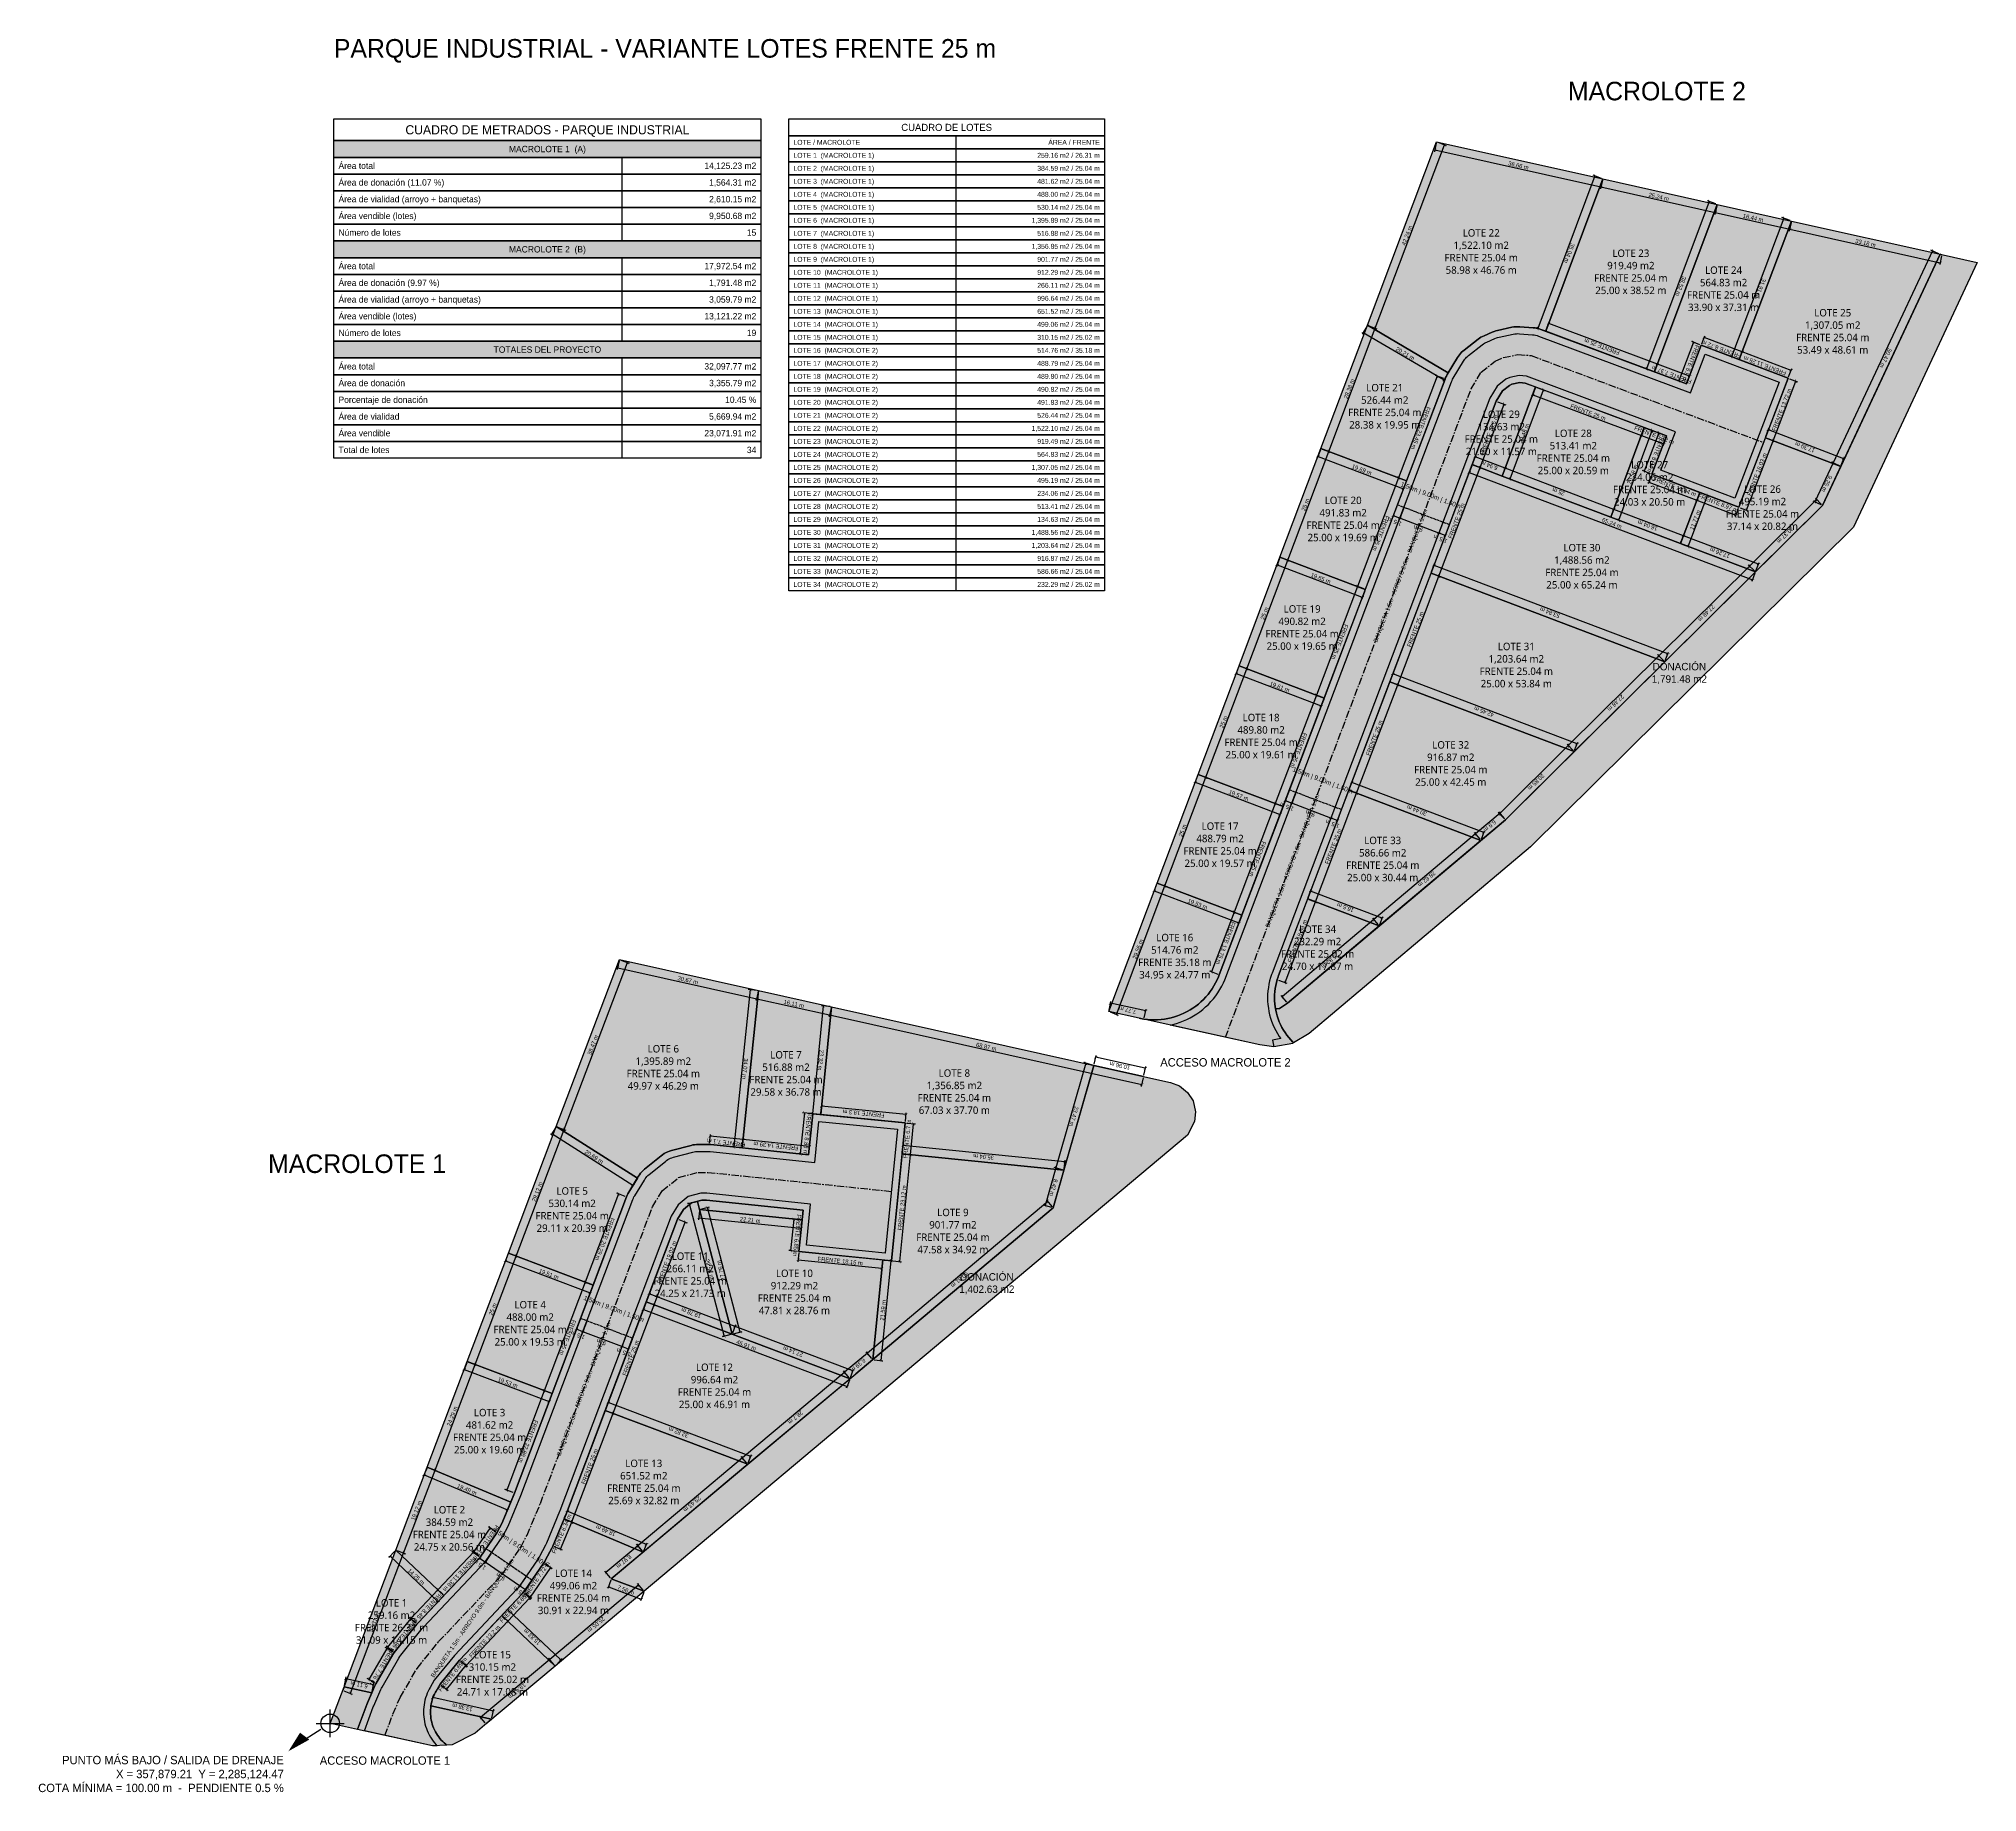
# Model space of a CAD drawing. Header units: metres. Extents: x 357816 to 358234, y 2285110 to 2285487.
import ezdxf
from ezdxf.enums import TextEntityAlignment as Align

# ---------------------------------------------------------------- set-up
doc = ezdxf.new("R2010")
doc.units = ezdxf.units.M
doc.header["$LTSCALE"] = 0.5
doc.linetypes.add('CENTER', pattern=[5.08, 3.175, -0.635, 0.635, -0.635])
doc.linetypes.add('DASHED', pattern=[1.524, 1.27, -0.254])
for name, color, linetype in [('COTAS', 6, 'Continuous'), ('DONACION', 3, 'Continuous'), ('DRENAJE', 1, 'Continuous'), ('LOTES', 2, 'Continuous'), ('TABLA_CONTENIDOS', 7, 'Continuous'), ('TEXTOS', 7, 'Continuous'), ('VIAL_ASFALTO', 8, 'Continuous'), ('VIAL_BANQUETA', 9, 'CONTINUOUS')]:
    doc.layers.add(name, color=color, linetype=linetype)
doc.styles.add('OpenSans', font='OpenSans-Regular.ttf')
doc.styles.add('OpenSansCondensed-Light', font='OpenSansCondensed-Light.ttf')
doc.dimstyles.new('COTAS_M', dxfattribs={"dimtxt": 0.9, "dimasz": 0.6, "dimexe": 0.4, "dimexo": 0.3, "dimgap": 0.2, "dimtad": 1, "dimzin": 12, "dimdsep": 46, "dimtxsty": 'OpenSansCondensed-Light', "dimblk": 'ARCHTICK', "dimcen": 2.5, "dimclrd": 256, "dimclre": 256, "dimclrt": 256, "dimazin": 3, "dimtfac": 0.5, "dimtmove": 2, "dimatfit": 3})

# ---------------------------------------------------------------- blocks, each defined once
blk = doc.blocks.new('_ARCHTICK')
at = {"color": 0, "linetype": 'BYBLOCK', "const_width": 0.15}
blk.add_lwpolyline([(-0.5, -0.5), (0.5, 0.5)], dxfattribs=at)
blk = doc.blocks.new('*D1')
for p, q in [((357902.39, 2285153.23), (357896.59, 2285147.08)), ((357903.48, 2285152.2), (357902.1, 2285153.5)), ((357897.69, 2285146.05), (357896.3, 2285147.35))]:
    blk.add_line(p, q)
at = {"layer": 'Defpoints'}
for p in [(357902.39, 2285153.23), (357903.7, 2285151.99), (357897.9, 2285145.84)]:
    blk.add_point(p, dxfattribs=at)
at = {"layer": 'COTAS', "xscale": 0.6, "yscale": 0.6}
for p, rotation in [((357902.39, 2285153.23), 46.6980687755368), ((357896.59, 2285147.08), -133.3019312244632)]:
    blk.add_blockref('_ARCHTICK', p, dxfattribs=dict(at, rotation=rotation))
at = {"layer": 'COTAS', "insert": (357900.26, 2285149.43), "char_height": 0.9, "attachment_point": 5, "rotation": 226.6981, "style": 'OpenSansCondensed-Light'}
blk.add_mtext('FRENTE 8.45 m', dxfattribs=at)
blk = doc.blocks.new('*D2')
for p, q in [((357896.5, 2285146.97), (357891.57, 2285140.85)), ((357897.67, 2285146.03), (357896.19, 2285147.22)), ((357892.74, 2285139.91), (357891.26, 2285141.1))]:
    blk.add_line(p, q)
at = {"layer": 'Defpoints'}
for p in [(357896.5, 2285146.97), (357897.9, 2285145.84), (357892.98, 2285139.72)]:
    blk.add_point(p, dxfattribs=at)
at = {"layer": 'COTAS', "xscale": 0.6, "yscale": 0.6}
for p, rotation in [((357896.5, 2285146.97), 51.16996134301141), ((357891.57, 2285140.85), -128.8300386569886)]:
    blk.add_blockref('_ARCHTICK', p, dxfattribs=dict(at, rotation=rotation))
at = {"layer": 'COTAS', "insert": (357894.86, 2285143.25), "char_height": 0.9, "attachment_point": 5, "rotation": 231.17, "style": 'OpenSansCondensed-Light'}
blk.add_mtext('FRENTE 7.86 m', dxfattribs=at)
blk = doc.blocks.new('*D3')
for p, q in [((357891.42, 2285140.62), (357887.52, 2285133.92)), ((357892.72, 2285139.87), (357891.07, 2285140.82)), ((357888.82, 2285133.17), (357887.17, 2285134.12))]:
    blk.add_line(p, q)
at = {"layer": 'Defpoints'}
for p in [(357891.42, 2285140.62), (357892.98, 2285139.72), (357889.08, 2285133.01)]:
    blk.add_point(p, dxfattribs=at)
at = {"layer": 'COTAS', "xscale": 0.6, "yscale": 0.6}
for p, rotation in [((357891.42, 2285140.62), 59.81882286792853), ((357887.52, 2285133.92), -120.18117713207147)]:
    blk.add_blockref('_ARCHTICK', p, dxfattribs=dict(at, rotation=rotation))
at = {"layer": 'COTAS', "insert": (357890.38, 2285136.74), "char_height": 0.9, "attachment_point": 5, "rotation": 239.8188, "style": 'OpenSansCondensed-Light'}
blk.add_mtext('FRENTE 7.76 m', dxfattribs=at)
blk = doc.blocks.new('*D4')
for p, q in [((357882.26, 2285132.62), (357882.67, 2285134.48)), ((357888.55, 2285132.77), (357882.59, 2285134.09)), ((357888.23, 2285131.31), (357888.64, 2285133.16))]:
    blk.add_line(p, q)
at = {"layer": 'Defpoints'}
for p in [(357882.2, 2285132.33), (357888.55, 2285132.77), (357888.16, 2285131.02)]:
    blk.add_point(p, dxfattribs=at)
at = {"layer": 'COTAS', "xscale": 0.6, "yscale": 0.6}
for p, rotation in [((357882.59, 2285134.09), 167.56412940085082), ((357888.55, 2285132.77), 347.5641294008508)]:
    blk.add_blockref('_ARCHTICK', p, dxfattribs=dict(at, rotation=rotation))
at = {"layer": 'COTAS', "insert": (357885.43, 2285132.8), "char_height": 0.9, "attachment_point": 5, "rotation": 167.5641, "style": 'OpenSansCondensed-Light'}
blk.add_mtext('6.11 m', dxfattribs=at)
blk = doc.blocks.new('*D5')
for p, q in [((357883.58, 2285130.94), (357895.03, 2285161.15)), ((357893.63, 2285161.68), (357895.41, 2285161.01)), ((357882.18, 2285131.47), (357883.96, 2285130.79))]:
    blk.add_line(p, q)
at = {"layer": 'Defpoints'}
for p in [(357893.35, 2285161.79), (357881.9, 2285131.57), (357883.58, 2285130.94)]:
    blk.add_point(p, dxfattribs=at)
at = {"layer": 'COTAS', "xscale": 0.6, "yscale": 0.6}
for p, rotation in [((357895.03, 2285161.15), 69.24801258617842), ((357883.58, 2285130.94), 249.24801258617842)]:
    blk.add_blockref('_ARCHTICK', p, dxfattribs=dict(at, rotation=rotation))
at = {"layer": 'COTAS', "insert": (357888.7, 2285146.27), "char_height": 0.9, "attachment_point": 5, "rotation": 69.248, "style": 'OpenSansCondensed-Light'}
blk.add_mtext('32.31 m', dxfattribs=at)
blk = doc.blocks.new('*D6')
for p, q in [((357893.14, 2285161.57), (357891.84, 2285160.19)), ((357892.11, 2285160.48), (357902.46, 2285150.68)), ((357903.49, 2285151.77), (357902.19, 2285150.39))]:
    blk.add_line(p, q)
at = {"layer": 'Defpoints'}
for p in [(357893.35, 2285161.79), (357892.11, 2285160.48), (357903.7, 2285151.99)]:
    blk.add_point(p, dxfattribs=at)
at = {"layer": 'COTAS', "xscale": 0.6, "yscale": 0.6}
for p, rotation in [((357892.11, 2285160.48), 136.57467482195565), ((357902.46, 2285150.68), -43.42532517804435)]:
    blk.add_blockref('_ARCHTICK', p, dxfattribs=dict(at, rotation=rotation))
at = {"layer": 'COTAS', "insert": (357897.73, 2285156.05), "char_height": 0.9, "attachment_point": 5, "rotation": 316.5747, "style": 'OpenSansCondensed-Light'}
blk.add_mtext('14.25 m', dxfattribs=at)
blk = doc.blocks.new('*D7')
for p, q in [((357913.64, 2285166.55), (357910.02, 2285161.26)), ((357914.88, 2285165.7), (357913.31, 2285166.77)), ((357911.26, 2285160.41), (357909.69, 2285161.48))]:
    blk.add_line(p, q)
at = {"layer": 'Defpoints'}
for p in [(357913.64, 2285166.55), (357915.13, 2285165.53), (357911.51, 2285160.24)]:
    blk.add_point(p, dxfattribs=at)
at = {"layer": 'COTAS', "xscale": 0.6, "yscale": 0.6}
for p, rotation in [((357913.64, 2285166.55), 55.62996088944807), ((357910.02, 2285161.26), -124.37003911055193)]:
    blk.add_blockref('_ARCHTICK', p, dxfattribs=dict(at, rotation=rotation))
at = {"layer": 'COTAS', "insert": (357912.7, 2285163.31), "char_height": 0.9, "attachment_point": 5, "rotation": 235.63, "style": 'OpenSansCondensed-Light'}
blk.add_mtext('FRENTE 6.41 m', dxfattribs=at)
blk = doc.blocks.new('*D8')
for p, q in [((357910.2, 2285161.48), (357902.39, 2285153.23)), ((357911.29, 2285160.45), (357909.91, 2285161.75)), ((357903.48, 2285152.2), (357902.1, 2285153.5))]:
    blk.add_line(p, q)
at = {"layer": 'Defpoints'}
for p in [(357910.2, 2285161.48), (357911.51, 2285160.24), (357903.7, 2285151.99)]:
    blk.add_point(p, dxfattribs=at)
at = {"layer": 'COTAS', "xscale": 0.6, "yscale": 0.6}
for p, rotation in [((357910.2, 2285161.48), 46.57467482504208), ((357902.39, 2285153.23), -133.42532517495792)]:
    blk.add_blockref('_ARCHTICK', p, dxfattribs=dict(at, rotation=rotation))
at = {"layer": 'COTAS', "insert": (357907.06, 2285156.63), "char_height": 0.9, "attachment_point": 5, "rotation": 226.5747, "style": 'OpenSansCondensed-Light'}
blk.add_mtext('FRENTE 11.36 m', dxfattribs=at)
blk = doc.blocks.new('*D9')
for p, q in [((357895.03, 2285161.15), (357901.81, 2285179.03)), ((357900.4, 2285179.56), (357902.18, 2285178.88)), ((357893.63, 2285161.68), (357895.41, 2285161.01))]:
    blk.add_line(p, q)
at = {"layer": 'Defpoints'}
for p in [(357900.12, 2285179.66), (357893.35, 2285161.79), (357895.03, 2285161.15)]:
    blk.add_point(p, dxfattribs=at)
at = {"layer": 'COTAS', "xscale": 0.6, "yscale": 0.6}
for p, rotation in [((357901.81, 2285179.03), 69.24801258606978), ((357895.03, 2285161.15), 249.24801258606976)]:
    blk.add_blockref('_ARCHTICK', p, dxfattribs=dict(at, rotation=rotation))
at = {"layer": 'COTAS', "insert": (357897.81, 2285170.32), "char_height": 0.9, "attachment_point": 5, "rotation": 69.248, "style": 'OpenSansCondensed-Light'}
blk.add_mtext('19.12 m', dxfattribs=at)
blk = doc.blocks.new('*D10')
for p, q in [((357900.01, 2285179.39), (357899.27, 2285177.64)), ((357899.43, 2285178), (357917.4, 2285170.46)), ((357917.98, 2285171.84), (357917.24, 2285170.09))]:
    blk.add_line(p, q)
at = {"layer": 'Defpoints'}
for p in [(357899.43, 2285178), (357900.12, 2285179.66), (357918.1, 2285172.12)]:
    blk.add_point(p, dxfattribs=at)
at = {"layer": 'COTAS', "xscale": 0.6, "yscale": 0.6}
for p, rotation in [((357899.43, 2285178), 157.2261145100775), ((357917.4, 2285170.46), -22.773885489922503)]:
    blk.add_blockref('_ARCHTICK', p, dxfattribs=dict(at, rotation=rotation))
at = {"layer": 'COTAS', "insert": (357908.66, 2285174.83), "char_height": 0.9, "attachment_point": 5, "rotation": 337.2261, "style": 'OpenSansCondensed-Light'}
blk.add_mtext('19.49 m', dxfattribs=at)
blk = doc.blocks.new('*D11')
for p, q in [((357925.32, 2285196.11), (357917.23, 2285174.71)), ((357926.72, 2285195.58), (357924.94, 2285196.25)), ((357918.64, 2285174.18), (357916.86, 2285174.85))]:
    blk.add_line(p, q)
at = {"layer": 'Defpoints'}
for p in [(357925.32, 2285196.11), (357927, 2285195.48), (357918.92, 2285174.07)]:
    blk.add_point(p, dxfattribs=at)
at = {"layer": 'COTAS', "xscale": 0.6, "yscale": 0.6}
for p, rotation in [((357925.32, 2285196.11), 69.3035025638041), ((357917.23, 2285174.71), -110.6964974361959)]:
    blk.add_blockref('_ARCHTICK', p, dxfattribs=dict(at, rotation=rotation))
at = {"layer": 'COTAS', "insert": (357921.88, 2285185.18), "char_height": 0.9, "attachment_point": 5, "rotation": 249.3035, "style": 'OpenSansCondensed-Light'}
blk.add_mtext('FRENTE 22.88 m', dxfattribs=at)
blk = doc.blocks.new('*D12')
for p, q in [((357901.81, 2285179.03), (357910.41, 2285201.74)), ((357909.01, 2285202.27), (357910.79, 2285201.6)), ((357900.4, 2285179.56), (357902.18, 2285178.88))]:
    blk.add_line(p, q)
at = {"layer": 'Defpoints'}
for p in [(357908.73, 2285202.38), (357900.12, 2285179.66), (357901.81, 2285179.03)]:
    blk.add_point(p, dxfattribs=at)
at = {"layer": 'COTAS', "xscale": 0.6, "yscale": 0.6}
for p, rotation in [((357910.41, 2285201.74), 69.24801258610957), ((357901.81, 2285179.03), 249.24801258610955)]:
    blk.add_blockref('_ARCHTICK', p, dxfattribs=dict(at, rotation=rotation))
at = {"layer": 'COTAS', "insert": (357905.5, 2285190.61), "char_height": 0.9, "attachment_point": 5, "rotation": 69.248, "style": 'OpenSansCondensed-Light'}
blk.add_mtext('24.29 m', dxfattribs=at)
blk = doc.blocks.new('*D13')
for p, q in [((357908.62, 2285202.1), (357907.95, 2285200.32)), ((357908.09, 2285200.7), (357926.37, 2285193.79)), ((357926.9, 2285195.2), (357926.22, 2285193.42))]:
    blk.add_line(p, q)
at = {"layer": 'Defpoints'}
for p in [(357908.09, 2285200.7), (357908.73, 2285202.38), (357927, 2285195.48)]:
    blk.add_point(p, dxfattribs=at)
at = {"layer": 'COTAS', "xscale": 0.6, "yscale": 0.6}
for p, rotation in [((357908.09, 2285200.7), 159.30350256155506), ((357926.37, 2285193.79), -20.69649743844494)]:
    blk.add_blockref('_ARCHTICK', p, dxfattribs=dict(at, rotation=rotation))
at = {"layer": 'COTAS', "insert": (357917.46, 2285197.85), "char_height": 0.9, "attachment_point": 5, "rotation": 339.3035, "style": 'OpenSansCondensed-Light'}
blk.add_mtext('19.53 m', dxfattribs=at)
blk = doc.blocks.new('*D14')
for p, q in [((357934.15, 2285219.5), (357925.32, 2285196.11)), ((357935.56, 2285218.97), (357933.78, 2285219.64)), ((357926.72, 2285195.58), (357924.94, 2285196.25))]:
    blk.add_line(p, q)
at = {"layer": 'Defpoints'}
for p in [(357934.15, 2285219.5), (357935.84, 2285218.86), (357927, 2285195.48)]:
    blk.add_point(p, dxfattribs=at)
at = {"layer": 'COTAS', "xscale": 0.6, "yscale": 0.6}
for p, rotation in [((357934.15, 2285219.5), 69.30350256380999), ((357925.32, 2285196.11), -110.69649743619001)]:
    blk.add_blockref('_ARCHTICK', p, dxfattribs=dict(at, rotation=rotation))
at = {"layer": 'COTAS', "insert": (357930.34, 2285207.58), "char_height": 0.9, "attachment_point": 5, "rotation": 249.3035, "style": 'OpenSansCondensed-Light'}
blk.add_mtext('FRENTE 25 m', dxfattribs=at)
blk = doc.blocks.new('*D15')
for p, q in [((357910.41, 2285201.74), (357919.27, 2285225.12)), ((357917.87, 2285225.65), (357919.65, 2285224.98)), ((357909.01, 2285202.27), (357910.79, 2285201.6))]:
    blk.add_line(p, q)
at = {"layer": 'Defpoints'}
for p in [(357917.59, 2285225.76), (357908.73, 2285202.38), (357910.41, 2285201.74)]:
    blk.add_point(p, dxfattribs=at)
at = {"layer": 'COTAS', "xscale": 0.6, "yscale": 0.6}
for p, rotation in [((357919.27, 2285225.12), 69.24801258613684), ((357910.41, 2285201.74), 249.24801258613684)]:
    blk.add_blockref('_ARCHTICK', p, dxfattribs=dict(at, rotation=rotation))
at = {"layer": 'COTAS', "insert": (357914.23, 2285213.66), "char_height": 0.9, "attachment_point": 5, "rotation": 69.248, "style": 'OpenSansCondensed-Light'}
blk.add_mtext('25 m', dxfattribs=at)
blk = doc.blocks.new('*D16')
for p, q in [((357917.48, 2285225.48), (357916.81, 2285223.7)), ((357916.95, 2285224.07), (357935.2, 2285217.18)), ((357935.73, 2285218.58), (357935.06, 2285216.81))]:
    blk.add_line(p, q)
at = {"layer": 'Defpoints'}
for p in [(357916.95, 2285224.07), (357917.59, 2285225.76), (357935.84, 2285218.86)]:
    blk.add_point(p, dxfattribs=at)
at = {"layer": 'COTAS', "xscale": 0.6, "yscale": 0.6}
for p, rotation in [((357916.95, 2285224.07), 159.3035025633886), ((357935.2, 2285217.18), -20.696497436611402)]:
    blk.add_blockref('_ARCHTICK', p, dxfattribs=dict(at, rotation=rotation))
at = {"layer": 'COTAS', "insert": (357926.31, 2285221.23), "char_height": 0.9, "attachment_point": 5, "rotation": 339.3035, "style": 'OpenSansCondensed-Light'}
blk.add_mtext('19.51 m', dxfattribs=at)
blk = doc.blocks.new('*D17')
for p, q in [((357941.32, 2285238.48), (357934.15, 2285219.5)), ((357942.73, 2285237.95), (357940.95, 2285238.62)), ((357935.56, 2285218.97), (357933.78, 2285219.64))]:
    blk.add_line(p, q)
at = {"layer": 'Defpoints'}
for p in [(357941.32, 2285238.48), (357943.01, 2285237.84), (357935.84, 2285218.86)]:
    blk.add_point(p, dxfattribs=at)
at = {"layer": 'COTAS', "xscale": 0.6, "yscale": 0.6}
for p, rotation in [((357941.32, 2285238.48), 69.30350256373309), ((357934.15, 2285219.5), -110.69649743626691)]:
    blk.add_blockref('_ARCHTICK', p, dxfattribs=dict(at, rotation=rotation))
at = {"layer": 'COTAS', "insert": (357938.35, 2285228.76), "char_height": 0.9, "attachment_point": 5, "rotation": 249.3035, "style": 'OpenSansCondensed-Light'}
blk.add_mtext('FRENTE 20.29 m', dxfattribs=at)
blk = doc.blocks.new('*D18')
for p, q in [((357928.19, 2285252.89), (357929.97, 2285252.21)), ((357919.27, 2285225.12), (357929.59, 2285252.36)), ((357917.87, 2285225.65), (357919.65, 2285224.98))]:
    blk.add_line(p, q)
at = {"layer": 'Defpoints'}
for p in [(357927.91, 2285252.99), (357917.59, 2285225.76), (357919.27, 2285225.12)]:
    blk.add_point(p, dxfattribs=at)
at = {"layer": 'COTAS', "xscale": 0.6, "yscale": 0.6}
for p, rotation in [((357929.59, 2285252.36), 69.24801258604921), ((357919.27, 2285225.12), 249.2480125860492)]:
    blk.add_blockref('_ARCHTICK', p, dxfattribs=dict(at, rotation=rotation))
at = {"layer": 'COTAS', "insert": (357923.82, 2285238.97), "char_height": 0.9, "attachment_point": 5, "rotation": 69.248, "style": 'OpenSansCondensed-Light'}
blk.add_mtext('29.12 m', dxfattribs=at)
blk = doc.blocks.new('*D19')
for p, q in [((357927.75, 2285252.74), (357926.73, 2285251.14)), ((357926.94, 2285251.47), (357944.42, 2285240.39)), ((357945.22, 2285241.65), (357944.2, 2285240.05))]:
    blk.add_line(p, q)
at = {"layer": 'Defpoints'}
for p in [(357927.91, 2285252.99), (357926.94, 2285251.47), (357945.38, 2285241.91)]:
    blk.add_point(p, dxfattribs=at)
at = {"layer": 'COTAS', "xscale": 0.6, "yscale": 0.6}
for p, rotation in [((357926.94, 2285251.47), 147.604402993723), ((357944.42, 2285240.39), -32.395597006276994)]:
    blk.add_blockref('_ARCHTICK', p, dxfattribs=dict(at, rotation=rotation))
at = {"layer": 'COTAS', "insert": (357936.03, 2285246.48), "char_height": 0.9, "attachment_point": 5, "rotation": 327.6044, "style": 'OpenSansCondensed-Light'}
blk.add_mtext('20.69 m', dxfattribs=at)
blk = doc.blocks.new('*D20')
for p, q in [((357960.92, 2285249.43), (357961.11, 2285251.32)), ((357968.14, 2285250.2), (357961.07, 2285250.92)), ((357967.99, 2285248.71), (357968.18, 2285250.6))]:
    blk.add_line(p, q)
at = {"layer": 'Defpoints'}
for p in [(357960.89, 2285249.13), (357968.14, 2285250.2), (357967.96, 2285248.41)]:
    blk.add_point(p, dxfattribs=at)
at = {"layer": 'COTAS', "xscale": 0.6, "yscale": 0.6}
for p, rotation in [((357961.07, 2285250.92), 174.14168026620027), ((357968.14, 2285250.2), 354.1416802662003)]:
    blk.add_blockref('_ARCHTICK', p, dxfattribs=dict(at, rotation=rotation))
at = {"layer": 'COTAS', "insert": (357964.5, 2285249.52), "char_height": 0.9, "attachment_point": 5, "rotation": 174.1417, "style": 'OpenSansCondensed-Light'}
blk.add_mtext('FRENTE 7.1 m', dxfattribs=at)
blk = doc.blocks.new('*D21')
for p, q in [((357929.59, 2285252.36), (357943.22, 2285288.33)), ((357941.82, 2285288.86), (357943.6, 2285288.19)), ((357928.19, 2285252.89), (357929.97, 2285252.21))]:
    blk.add_line(p, q)
at = {"layer": 'Defpoints'}
for p in [(357941.54, 2285288.97), (357927.91, 2285252.99), (357929.59, 2285252.36)]:
    blk.add_point(p, dxfattribs=at)
at = {"layer": 'COTAS', "xscale": 0.6, "yscale": 0.6}
for p, rotation in [((357943.22, 2285288.33), 69.24801258615568), ((357929.59, 2285252.36), 249.24801258615568)]:
    blk.add_blockref('_ARCHTICK', p, dxfattribs=dict(at, rotation=rotation))
at = {"layer": 'COTAS', "insert": (357935.8, 2285270.57), "char_height": 0.9, "attachment_point": 5, "rotation": 69.248, "style": 'OpenSansCondensed-Light'}
blk.add_mtext('38.47 m', dxfattribs=at)
blk = doc.blocks.new('*D22')
for p, q in [((357941.47, 2285288.68), (357941.06, 2285286.82)), ((357941.15, 2285287.21), (357971.08, 2285280.54)), ((357971.41, 2285282), (357970.99, 2285280.15))]:
    blk.add_line(p, q)
at = {"layer": 'Defpoints'}
for p in [(357941.15, 2285287.21), (357941.54, 2285288.97), (357971.47, 2285282.3)]:
    blk.add_point(p, dxfattribs=at)
at = {"layer": 'COTAS', "xscale": 0.6, "yscale": 0.6}
for p, rotation in [((357941.15, 2285287.21), 167.43030142478761), ((357971.08, 2285280.54), -12.569698575212374)]:
    blk.add_blockref('_ARCHTICK', p, dxfattribs=dict(at, rotation=rotation))
at = {"layer": 'COTAS', "insert": (357956.26, 2285284.51), "char_height": 0.9, "attachment_point": 5, "rotation": 347.4303, "style": 'OpenSansCondensed-Light'}
blk.add_mtext('30.67 m', dxfattribs=at)
blk = doc.blocks.new('*D23')
for p, q in [((357969.68, 2285282.48), (357966.17, 2285248.59)), ((357971.17, 2285282.33), (357969.28, 2285282.52)), ((357967.66, 2285248.44), (357965.77, 2285248.63))]:
    blk.add_line(p, q)
at = {"layer": 'Defpoints'}
for p in [(357969.68, 2285282.48), (357971.47, 2285282.3), (357967.96, 2285248.41)]:
    blk.add_point(p, dxfattribs=at)
at = {"layer": 'COTAS', "xscale": 0.6, "yscale": 0.6}
for p, rotation in [((357969.68, 2285282.48), 84.07704181257049), ((357966.17, 2285248.59), -95.92295818742951)]:
    blk.add_blockref('_ARCHTICK', p, dxfattribs=dict(at, rotation=rotation))
at = {"layer": 'COTAS', "insert": (357968.57, 2285265.47), "char_height": 0.9, "attachment_point": 5, "rotation": 264.077, "style": 'OpenSansCondensed-Light'}
blk.add_mtext('34.07 m', dxfattribs=at)
blk = doc.blocks.new('*D24')
for p, q in [((357981.37, 2285255.94), (357980.48, 2285247.1)), ((357982.86, 2285255.79), (357980.97, 2285255.98)), ((357981.97, 2285246.95), (357980.08, 2285247.14))]:
    blk.add_line(p, q)
at = {"layer": 'Defpoints'}
for p in [(357981.37, 2285255.94), (357983.16, 2285255.76), (357982.27, 2285246.92)]:
    blk.add_point(p, dxfattribs=at)
at = {"layer": 'COTAS', "xscale": 0.6, "yscale": 0.6}
for p, rotation in [((357981.37, 2285255.94), 84.24543466894124), ((357980.48, 2285247.1), -95.75456533105876)]:
    blk.add_blockref('_ARCHTICK', p, dxfattribs=dict(at, rotation=rotation))
at = {"layer": 'COTAS', "insert": (357981.97, 2285251.42), "char_height": 0.9, "attachment_point": 5, "rotation": 264.2454, "style": 'OpenSansCondensed-Light'}
blk.add_mtext('FRENTE 8.88 m', dxfattribs=at)
blk = doc.blocks.new('*D25')
for p, q in [((357967.99, 2285248.71), (357968.18, 2285250.6)), ((357982.46, 2285248.71), (357968.14, 2285250.2)), ((357982.3, 2285247.22), (357982.5, 2285249.11))]:
    blk.add_line(p, q)
at = {"layer": 'Defpoints'}
for p in [(357982.46, 2285248.71), (357967.96, 2285248.41), (357982.27, 2285246.92)]:
    blk.add_point(p, dxfattribs=at)
at = {"layer": 'COTAS', "xscale": 0.6, "yscale": 0.6}
for p, rotation in [((357968.14, 2285250.2), 174.0770418102772), ((357982.46, 2285248.71), 354.0770418102772)]:
    blk.add_blockref('_ARCHTICK', p, dxfattribs=dict(at, rotation=rotation))
at = {"layer": 'COTAS', "insert": (357975.23, 2285248.81), "char_height": 0.9, "attachment_point": 5, "rotation": 174.077, "style": 'OpenSansCondensed-Light'}
blk.add_mtext('FRENTE 14.39 m', dxfattribs=at)
blk = doc.blocks.new('*D26')
for p, q in [((357971.41, 2285282), (357970.99, 2285280.15)), ((357971.08, 2285280.54), (357986.8, 2285277.03)), ((357987.13, 2285278.5), (357986.72, 2285276.64))]:
    blk.add_line(p, q)
at = {"layer": 'Defpoints'}
for p in [(357971.47, 2285282.3), (357971.08, 2285280.54), (357987.19, 2285278.79)]:
    blk.add_point(p, dxfattribs=at)
at = {"layer": 'COTAS', "xscale": 0.6, "yscale": 0.6}
for p, rotation in [((357971.08, 2285280.54), 167.43030142461078), ((357986.8, 2285277.03), -12.569698575389213)]:
    blk.add_blockref('_ARCHTICK', p, dxfattribs=dict(at, rotation=rotation))
at = {"layer": 'COTAS', "insert": (357979.08, 2285279.42), "char_height": 0.9, "attachment_point": 5, "rotation": 347.4303, "style": 'OpenSansCondensed-Light'}
blk.add_mtext('16.11 m', dxfattribs=at)
blk = doc.blocks.new('*D27')
for p, q in [((357985.4, 2285278.97), (357983.09, 2285255.77)), ((357986.9, 2285278.82), (357985.01, 2285279.01)), ((357984.58, 2285255.62), (357982.69, 2285255.81))]:
    blk.add_line(p, q)
at = {"layer": 'Defpoints'}
for p in [(357985.4, 2285278.97), (357987.19, 2285278.79), (357984.88, 2285255.59)]:
    blk.add_point(p, dxfattribs=at)
at = {"layer": 'COTAS', "xscale": 0.6, "yscale": 0.6}
for p, rotation in [((357985.4, 2285278.97), 84.29794616028987), ((357983.09, 2285255.77), -95.70205383971013)]:
    blk.add_blockref('_ARCHTICK', p, dxfattribs=dict(at, rotation=rotation))
at = {"layer": 'COTAS', "insert": (357984.89, 2285267.3), "char_height": 0.9, "attachment_point": 5, "rotation": 264.2979, "style": 'OpenSansCondensed-Light'}
blk.add_mtext('23.32 m', dxfattribs=at)
blk = doc.blocks.new('*D28')
for p, q in [((358003.39, 2285253.74), (358005.28, 2285253.55)), ((358004.21, 2285246.93), (358004.88, 2285253.59)), ((358002.72, 2285247.08), (358004.61, 2285246.89))]:
    blk.add_line(p, q)
at = {"layer": 'Defpoints'}
for p in [(358003.09, 2285253.77), (358002.42, 2285247.11), (358004.21, 2285246.93)]:
    blk.add_point(p, dxfattribs=at)
at = {"layer": 'COTAS', "xscale": 0.6, "yscale": 0.6}
for p, rotation in [((358004.88, 2285253.59), 84.24543466865586), ((358004.21, 2285246.93), 264.2454346686559)]:
    blk.add_blockref('_ARCHTICK', p, dxfattribs=dict(at, rotation=rotation))
at = {"layer": 'COTAS', "insert": (358003.5, 2285250.36), "char_height": 0.9, "attachment_point": 5, "rotation": 84.2454, "style": 'OpenSansCondensed-Light'}
blk.add_mtext('FRENTE 6.7 m', dxfattribs=at)
blk = doc.blocks.new('*D29')
for p, q in [((357984.91, 2285255.89), (357985.1, 2285257.78)), ((358003.27, 2285255.56), (357985.06, 2285257.38)), ((358003.12, 2285254.07), (358003.31, 2285255.96))]:
    blk.add_line(p, q)
at = {"layer": 'Defpoints'}
for p in [(357984.88, 2285255.59), (358003.09, 2285253.77), (358003.27, 2285255.56)]:
    blk.add_point(p, dxfattribs=at)
at = {"layer": 'COTAS', "xscale": 0.6, "yscale": 0.6}
for p, rotation in [((357985.06, 2285257.38), 174.2979461516518), ((358003.27, 2285255.56), 354.2979461516518)]:
    blk.add_blockref('_ARCHTICK', p, dxfattribs=dict(at, rotation=rotation))
at = {"layer": 'COTAS', "insert": (357994.1, 2285255.82), "char_height": 0.9, "attachment_point": 5, "rotation": 174.2979, "style": 'OpenSansCondensed-Light'}
blk.add_mtext('FRENTE 18.3 m', dxfattribs=at)
blk = doc.blocks.new('*D30')
for p, q in [((357987.13, 2285278.5), (357986.72, 2285276.64)), ((357986.8, 2285277.03), (358054.02, 2285262.05)), ((358054.35, 2285263.51), (358053.93, 2285261.66))]:
    blk.add_line(p, q)
at = {"layer": 'Defpoints'}
for p in [(357987.19, 2285278.79), (357986.8, 2285277.03), (358054.41, 2285263.8)]:
    blk.add_point(p, dxfattribs=at)
at = {"layer": 'COTAS', "xscale": 0.6, "yscale": 0.6}
for p, rotation in [((357986.8, 2285277.03), 167.4303014250695), ((358054.02, 2285262.05), -12.569698574930499)]:
    blk.add_blockref('_ARCHTICK', p, dxfattribs=dict(at, rotation=rotation))
at = {"layer": 'COTAS', "insert": (358020.55, 2285270.17), "char_height": 0.9, "attachment_point": 5, "rotation": 347.4303, "style": 'OpenSansCondensed-Light'}
blk.add_mtext('68.87 m', dxfattribs=at)
blk = doc.blocks.new('*D31')
for p, q in [((358043.77, 2285266.45), (358044.18, 2285268.31)), ((358054.8, 2285265.56), (358044.1, 2285267.92)), ((358054.48, 2285264.1), (358054.89, 2285265.95))]:
    blk.add_line(p, q)
at = {"layer": 'Defpoints'}
for p in [(358043.71, 2285266.16), (358054.8, 2285265.56), (358054.41, 2285263.8)]:
    blk.add_point(p, dxfattribs=at)
at = {"layer": 'COTAS', "xscale": 0.6, "yscale": 0.6}
for p, rotation in [((358044.1, 2285267.92), 167.57841827410348), ((358054.8, 2285265.56), 347.57841827410346)]:
    blk.add_blockref('_ARCHTICK', p, dxfattribs=dict(at, rotation=rotation))
at = {"layer": 'COTAS', "insert": (358049.31, 2285266.1), "char_height": 0.9, "attachment_point": 5, "rotation": 167.5784, "style": 'OpenSansCondensed-Light'}
blk.add_mtext('10.96 m', dxfattribs=at)
blk = doc.blocks.new('*D32')
for p, q in [((358041.98, 2285266.65), (358035.55, 2285244.09)), ((358043.42, 2285266.24), (358041.59, 2285266.76)), ((358036.99, 2285243.68), (358035.16, 2285244.2))]:
    blk.add_line(p, q)
at = {"layer": 'Defpoints'}
for p in [(358041.98, 2285266.65), (358043.71, 2285266.16), (358037.28, 2285243.59)]:
    blk.add_point(p, dxfattribs=at)
at = {"layer": 'COTAS', "xscale": 0.6, "yscale": 0.6}
for p, rotation in [((358041.98, 2285266.65), 74.0891642376783), ((358035.55, 2285244.09), -105.9108357623217)]:
    blk.add_blockref('_ARCHTICK', p, dxfattribs=dict(at, rotation=rotation))
at = {"layer": 'COTAS', "insert": (358039.39, 2285255.19), "char_height": 0.9, "attachment_point": 5, "rotation": 254.0892, "style": 'OpenSansCondensed-Light'}
blk.add_mtext('23.47 m', dxfattribs=at)
blk = doc.blocks.new('*D33')
for p, q in [((358002.45, 2285247.4), (358002.64, 2285249.29)), ((358037.46, 2285245.38), (358002.6, 2285248.9)), ((358037.31, 2285243.89), (358037.5, 2285245.78))]:
    blk.add_line(p, q)
at = {"layer": 'Defpoints'}
for p in [(358002.42, 2285247.11), (358037.46, 2285245.38), (358037.28, 2285243.59)]:
    blk.add_point(p, dxfattribs=at)
at = {"layer": 'COTAS', "xscale": 0.6, "yscale": 0.6}
for p, rotation in [((358002.6, 2285248.9), 174.24543466800796), ((358037.46, 2285245.38), 354.245434668008)]:
    blk.add_blockref('_ARCHTICK', p, dxfattribs=dict(at, rotation=rotation))
at = {"layer": 'COTAS', "insert": (358019.96, 2285246.49), "char_height": 0.9, "attachment_point": 5, "rotation": 174.2454, "style": 'OpenSansCondensed-Light'}
blk.add_mtext('35.04 m', dxfattribs=at)
blk = doc.blocks.new('*D34')
for p, q in [((358001.89, 2285223.92), (358004.21, 2285246.93)), ((358002.72, 2285247.08), (358004.61, 2285246.89)), ((358000.4, 2285224.07), (358002.29, 2285223.88))]:
    blk.add_line(p, q)
at = {"layer": 'Defpoints'}
for p in [(358002.42, 2285247.11), (358000.1, 2285224.1), (358001.89, 2285223.92)]:
    blk.add_point(p, dxfattribs=at)
at = {"layer": 'COTAS', "xscale": 0.6, "yscale": 0.6}
for p, rotation in [((358004.21, 2285246.93), 84.24543466882885), ((358001.89, 2285223.92), 264.24543466882886)]:
    blk.add_blockref('_ARCHTICK', p, dxfattribs=dict(at, rotation=rotation))
at = {"layer": 'COTAS', "insert": (358002.4, 2285235.49), "char_height": 0.9, "attachment_point": 5, "rotation": 84.2454, "style": 'OpenSansCondensed-Light'}
blk.add_mtext('FRENTE 23.12 m', dxfattribs=at)
blk = doc.blocks.new('*D35')
for p, q in [((358035.55, 2285244.09), (358033.24, 2285235.99)), ((358036.99, 2285243.68), (358035.16, 2285244.2)), ((358034.68, 2285235.58), (358032.85, 2285236.1))]:
    blk.add_line(p, q)
at = {"layer": 'Defpoints'}
for p in [(358035.55, 2285244.09), (358037.28, 2285243.59), (358034.97, 2285235.5)]:
    blk.add_point(p, dxfattribs=at)
at = {"layer": 'COTAS', "xscale": 0.6, "yscale": 0.6}
for p, rotation in [((358035.55, 2285244.09), 74.08916423746776), ((358033.24, 2285235.99), -105.91083576253224)]:
    blk.add_blockref('_ARCHTICK', p, dxfattribs=dict(at, rotation=rotation))
at = {"layer": 'COTAS', "insert": (358035.02, 2285239.86), "char_height": 0.9, "attachment_point": 5, "rotation": 254.0892, "style": 'OpenSansCondensed-Light'}
blk.add_mtext('8.42 m', dxfattribs=at)
blk = doc.blocks.new('*D36')
for p, q in [((358033.81, 2285236.88), (357994.93, 2285204.18)), ((358034.78, 2285235.73), (358033.55, 2285237.18)), ((357995.89, 2285203.03), (357994.67, 2285204.48))]:
    blk.add_line(p, q)
at = {"layer": 'Defpoints'}
for p in [(358033.81, 2285236.88), (358034.97, 2285235.5), (357996.09, 2285202.8)]:
    blk.add_point(p, dxfattribs=at)
at = {"layer": 'COTAS', "xscale": 0.6, "yscale": 0.6}
for p, rotation in [((358033.81, 2285236.88), 40.06311706294534), ((357994.93, 2285204.18), -139.93688293705466)]:
    blk.add_blockref('_ARCHTICK', p, dxfattribs=dict(at, rotation=rotation))
at = {"layer": 'COTAS', "insert": (358014.79, 2285220.03), "char_height": 0.9, "attachment_point": 5, "rotation": 220.0631, "style": 'OpenSansCondensed-Light'}
blk.add_mtext('50.81 m', dxfattribs=at)
blk = doc.blocks.new('*D37')
for p, q in [((357997.88, 2285202.62), (358000.02, 2285224.11)), ((357998.53, 2285224.26), (358000.42, 2285224.07)), ((357996.38, 2285202.77), (357998.28, 2285202.58))]:
    blk.add_line(p, q)
at = {"layer": 'Defpoints'}
for p in [(357998.23, 2285224.29), (357996.09, 2285202.8), (357997.88, 2285202.62)]:
    blk.add_point(p, dxfattribs=at)
at = {"layer": 'COTAS', "xscale": 0.6, "yscale": 0.6}
for p, rotation in [((358000.02, 2285224.11), 84.2979461471681), ((357997.88, 2285202.62), 264.2979461471681)]:
    blk.add_blockref('_ARCHTICK', p, dxfattribs=dict(at, rotation=rotation))
at = {"layer": 'COTAS', "insert": (357998.3, 2285213.43), "char_height": 0.9, "attachment_point": 5, "rotation": 84.2979, "style": 'OpenSansCondensed-Light'}
blk.add_mtext('21.59 m', dxfattribs=at)
blk = doc.blocks.new('*D38')
for p, q in [((357979.07, 2285233.08), (357978.38, 2285226.27)), ((357980.56, 2285232.93), (357978.67, 2285233.12)), ((357979.87, 2285226.12), (357977.98, 2285226.31))]:
    blk.add_line(p, q)
at = {"layer": 'Defpoints'}
for p in [(357979.07, 2285233.08), (357980.86, 2285232.9), (357980.17, 2285226.09)]:
    blk.add_point(p, dxfattribs=at)
at = {"layer": 'COTAS', "xscale": 0.6, "yscale": 0.6}
for p, rotation in [((357979.07, 2285233.08), 84.24543466887151), ((357978.38, 2285226.27), -95.75456533112849)]:
    blk.add_blockref('_ARCHTICK', p, dxfattribs=dict(at, rotation=rotation))
at = {"layer": 'COTAS', "insert": (357979.77, 2285229.57), "char_height": 0.9, "attachment_point": 5, "rotation": 264.2454, "style": 'OpenSansCondensed-Light'}
blk.add_mtext('FRENTE 6.85 m', dxfattribs=at)
blk = doc.blocks.new('*D39')
for p, q in [((357980.14, 2285225.79), (357979.95, 2285223.9)), ((357979.99, 2285224.3), (357998.05, 2285222.5)), ((357998.2, 2285223.99), (357998.01, 2285222.1))]:
    blk.add_line(p, q)
at = {"layer": 'Defpoints'}
for p in [(357979.99, 2285224.3), (357980.17, 2285226.09), (357998.23, 2285224.29)]:
    blk.add_point(p, dxfattribs=at)
at = {"layer": 'COTAS', "xscale": 0.6, "yscale": 0.6}
for p, rotation in [((357979.99, 2285224.3), 174.29794615221036), ((357998.05, 2285222.5), -5.7020538477896405)]:
    blk.add_blockref('_ARCHTICK', p, dxfattribs=dict(at, rotation=rotation))
at = {"layer": 'COTAS', "insert": (357989.09, 2285224.04), "char_height": 0.9, "attachment_point": 5, "rotation": 354.2979, "style": 'OpenSansCondensed-Light'}
blk.add_mtext('FRENTE 18.15 m', dxfattribs=at)
blk = doc.blocks.new('*D40')
for p, q in [((357994.93, 2285204.18), (357990.03, 2285200.07)), ((357995.89, 2285203.03), (357994.67, 2285204.48)), ((357991, 2285198.92), (357989.78, 2285200.37))]:
    blk.add_line(p, q)
at = {"layer": 'Defpoints'}
for p in [(357994.93, 2285204.18), (357996.09, 2285202.8), (357991.19, 2285198.69)]:
    blk.add_point(p, dxfattribs=at)
at = {"layer": 'COTAS', "xscale": 0.6, "yscale": 0.6}
for p, rotation in [((357994.93, 2285204.18), 40.0202269595471), ((357990.03, 2285200.07), -139.9797730404529)]:
    blk.add_blockref('_ARCHTICK', p, dxfattribs=dict(at, rotation=rotation))
at = {"layer": 'COTAS', "insert": (357992.9, 2285201.62), "char_height": 0.9, "attachment_point": 5, "rotation": 220.0202, "style": 'OpenSansCondensed-Light'}
blk.add_mtext('6.39 m', dxfattribs=at)
blk = doc.blocks.new('*D41')
for p, q in [((357965.91, 2285208.56), (357966.58, 2285210.34)), ((357991.83, 2285200.37), (357966.44, 2285209.96)), ((357991.3, 2285198.97), (357991.97, 2285200.75))]:
    blk.add_line(p, q)
at = {"layer": 'Defpoints'}
for p in [(357965.81, 2285208.28), (357991.19, 2285198.69), (357991.83, 2285200.37)]:
    blk.add_point(p, dxfattribs=at)
at = {"layer": 'COTAS', "xscale": 0.6, "yscale": 0.6}
for p, rotation in [((357966.44, 2285209.96), 159.30350256254982), ((357991.83, 2285200.37), 339.30350256254985)]:
    blk.add_blockref('_ARCHTICK', p, dxfattribs=dict(at, rotation=rotation))
at = {"layer": 'COTAS', "insert": (357978.9, 2285204.56), "char_height": 0.9, "attachment_point": 5, "rotation": 159.3035, "style": 'OpenSansCondensed-Light'}
blk.add_mtext('27.14 m', dxfattribs=at)
blk = doc.blocks.new('*D42')
for p, q in [((357959.05, 2285235.21), (357960.89, 2285235.69)), ((357967.55, 2285208.74), (357960.5, 2285235.59)), ((357966.1, 2285208.35), (357967.93, 2285208.84))]:
    blk.add_line(p, q)
at = {"layer": 'Defpoints'}
for p in [(357958.76, 2285235.13), (357965.81, 2285208.28), (357967.55, 2285208.74)]:
    blk.add_point(p, dxfattribs=at)
at = {"layer": 'COTAS', "xscale": 0.6, "yscale": 0.6}
for p, rotation in [((357960.5, 2285235.59), 104.70251170153338), ((357967.55, 2285208.74), 284.70251170153335)]:
    blk.add_blockref('_ARCHTICK', p, dxfattribs=dict(at, rotation=rotation))
at = {"layer": 'COTAS', "insert": (357963.4, 2285222), "char_height": 0.9, "attachment_point": 5, "rotation": 104.7025, "style": 'OpenSansCondensed-Light'}
blk.add_mtext('27.76 m', dxfattribs=at)
blk = doc.blocks.new('*D43')
for p, q in [((357958.73, 2285234.83), (357958.54, 2285232.94)), ((357958.58, 2285233.34), (357980.68, 2285231.11)), ((357980.83, 2285232.61), (357980.64, 2285230.71))]:
    blk.add_line(p, q)
at = {"layer": 'Defpoints'}
for p in [(357958.58, 2285233.34), (357958.76, 2285235.13), (357980.86, 2285232.9)]:
    blk.add_point(p, dxfattribs=at)
at = {"layer": 'COTAS', "xscale": 0.6, "yscale": 0.6}
for p, rotation in [((357958.58, 2285233.34), 174.2454346697781), ((357980.68, 2285231.11), -5.754565330221902)]:
    blk.add_blockref('_ARCHTICK', p, dxfattribs=dict(at, rotation=rotation))
at = {"layer": 'COTAS', "insert": (357969.69, 2285232.87), "char_height": 0.9, "attachment_point": 5, "rotation": 354.2454, "style": 'OpenSansCondensed-Light'}
blk.add_mtext('22.21 m', dxfattribs=at)
blk = doc.blocks.new('*D44')
for p, q in [((357948.99, 2285214.63), (357955.71, 2285232.43)), ((357954.31, 2285232.96), (357956.09, 2285232.29)), ((357947.59, 2285215.16), (357949.37, 2285214.49))]:
    blk.add_line(p, q)
at = {"layer": 'Defpoints'}
for p in [(357954.03, 2285233.06), (357947.31, 2285215.27), (357948.99, 2285214.63)]:
    blk.add_point(p, dxfattribs=at)
at = {"layer": 'COTAS', "xscale": 0.6, "yscale": 0.6}
for p, rotation in [((357955.71, 2285232.43), 69.30350256383485), ((357948.99, 2285214.63), 249.30350256383485)]:
    blk.add_blockref('_ARCHTICK', p, dxfattribs=dict(at, rotation=rotation))
at = {"layer": 'COTAS', "insert": (357951.74, 2285223.76), "char_height": 0.9, "attachment_point": 5, "rotation": 69.3035, "style": 'OpenSansCondensed-Light'}
blk.add_mtext('FRENTE 19.02 m', dxfattribs=at)
blk = doc.blocks.new('*D45')
for p, q in [((357958.01, 2285236.81), (357956.17, 2285236.33)), ((357956.56, 2285236.43), (357964.07, 2285207.82)), ((357965.52, 2285208.2), (357963.68, 2285207.72))]:
    blk.add_line(p, q)
at = {"layer": 'Defpoints'}
for p in [(357956.56, 2285236.43), (357958.3, 2285236.89), (357965.81, 2285208.28)]:
    blk.add_point(p, dxfattribs=at)
at = {"layer": 'COTAS', "xscale": 0.6, "yscale": 0.6}
for p, rotation in [((357956.56, 2285236.43), 104.70251170152208), ((357964.07, 2285207.82), -75.29748829847792)]:
    blk.add_blockref('_ARCHTICK', p, dxfattribs=dict(at, rotation=rotation))
at = {"layer": 'COTAS', "insert": (357960.94, 2285222.29), "char_height": 0.9, "attachment_point": 5, "rotation": 284.7025, "style": 'OpenSansCondensed-Light'}
blk.add_mtext('29.58 m', dxfattribs=at)
blk = doc.blocks.new('*D46')
for p, q in [((357947.41, 2285215.55), (357948.08, 2285217.33)), ((357966.44, 2285209.96), (357947.94, 2285216.95)), ((357965.91, 2285208.56), (357966.58, 2285210.34))]:
    blk.add_line(p, q)
at = {"layer": 'Defpoints'}
for p in [(357947.31, 2285215.27), (357965.81, 2285208.28), (357966.44, 2285209.96)]:
    blk.add_point(p, dxfattribs=at)
at = {"layer": 'COTAS', "xscale": 0.6, "yscale": 0.6}
for p, rotation in [((357947.94, 2285216.95), 159.3035025635315), ((357966.44, 2285209.96), 339.30350256353154)]:
    blk.add_blockref('_ARCHTICK', p, dxfattribs=dict(at, rotation=rotation))
at = {"layer": 'COTAS', "insert": (357956.96, 2285212.85), "char_height": 0.9, "attachment_point": 5, "rotation": 159.3035, "style": 'OpenSansCondensed-Light'}
blk.add_mtext('19.78 m', dxfattribs=at)
blk = doc.blocks.new('*D47')
for p, q in [((357947.59, 2285215.16), (357949.37, 2285214.49)), ((357940.16, 2285191.24), (357948.99, 2285214.63)), ((357938.75, 2285191.77), (357940.53, 2285191.1))]:
    blk.add_line(p, q)
at = {"layer": 'Defpoints'}
for p in [(357947.31, 2285215.27), (357938.47, 2285191.88), (357940.16, 2285191.24)]:
    blk.add_point(p, dxfattribs=at)
at = {"layer": 'COTAS', "xscale": 0.6, "yscale": 0.6}
for p, rotation in [((357948.99, 2285214.63), 69.30350256380999), ((357940.16, 2285191.24), 249.30350256380999)]:
    blk.add_blockref('_ARCHTICK', p, dxfattribs=dict(at, rotation=rotation))
at = {"layer": 'COTAS', "insert": (357943.97, 2285203.17), "char_height": 0.9, "attachment_point": 5, "rotation": 69.3035, "style": 'OpenSansCondensed-Light'}
blk.add_mtext('FRENTE 25 m', dxfattribs=at)
blk = doc.blocks.new('*D48')
for p, q in [((357947.2, 2285214.99), (357946.53, 2285213.21)), ((357946.67, 2285213.58), (357990.55, 2285197)), ((357991.08, 2285198.41), (357990.41, 2285196.63))]:
    blk.add_line(p, q)
at = {"layer": 'Defpoints'}
for p in [(357947.31, 2285215.27), (357946.67, 2285213.58), (357991.19, 2285198.69)]:
    blk.add_point(p, dxfattribs=at)
at = {"layer": 'COTAS', "xscale": 0.6, "yscale": 0.6}
for p, rotation in [((357946.67, 2285213.58), 159.30350256296367), ((357990.55, 2285197), -20.696497437036342)]:
    blk.add_blockref('_ARCHTICK', p, dxfattribs=dict(at, rotation=rotation))
at = {"layer": 'COTAS', "insert": (357968.84, 2285205.9), "char_height": 0.9, "attachment_point": 5, "rotation": 339.3035, "style": 'OpenSansCondensed-Light'}
blk.add_mtext('46.91 m', dxfattribs=at)
blk = doc.blocks.new('*D49')
for p, q in [((357990.04, 2285200.07), (357968.02, 2285181.66)), ((357991, 2285198.92), (357989.78, 2285200.38)), ((357968.98, 2285180.51), (357967.76, 2285181.97))]:
    blk.add_line(p, q)
at = {"layer": 'Defpoints'}
for p in [(357990.04, 2285200.07), (357991.19, 2285198.69), (357969.17, 2285180.28)]:
    blk.add_point(p, dxfattribs=at)
at = {"layer": 'COTAS', "xscale": 0.6, "yscale": 0.6}
for p, rotation in [((357990.04, 2285200.07), 39.897415133269675), ((357968.02, 2285181.66), -140.10258486673033)]:
    blk.add_blockref('_ARCHTICK', p, dxfattribs=dict(at, rotation=rotation))
at = {"layer": 'COTAS', "insert": (357979.44, 2285190.37), "char_height": 0.9, "attachment_point": 5, "rotation": 219.8974, "style": 'OpenSansCondensed-Light'}
blk.add_mtext('28.7 m', dxfattribs=at)
blk = doc.blocks.new('*D50')
for p, q in [((357938.58, 2285192.16), (357939.25, 2285193.94)), ((357969.81, 2285181.97), (357939.11, 2285193.56)), ((357969.28, 2285180.56), (357969.95, 2285182.34))]:
    blk.add_line(p, q)
at = {"layer": 'Defpoints'}
for p in [(357938.47, 2285191.88), (357969.81, 2285181.97), (357969.17, 2285180.28)]:
    blk.add_point(p, dxfattribs=at)
at = {"layer": 'COTAS', "xscale": 0.6, "yscale": 0.6}
for p, rotation in [((357939.11, 2285193.56), 159.30350256596248), ((357969.81, 2285181.97), 339.3035025659625)]:
    blk.add_blockref('_ARCHTICK', p, dxfattribs=dict(at, rotation=rotation))
at = {"layer": 'COTAS', "insert": (357954.23, 2285187.16), "char_height": 0.9, "attachment_point": 5, "rotation": 159.3035, "style": 'OpenSansCondensed-Light'}
blk.add_mtext('32.82 m', dxfattribs=at)
blk = doc.blocks.new('*D51')
for p, q in [((357931.28, 2285167.87), (357940.15, 2285191.24)), ((357938.75, 2285191.77), (357940.53, 2285191.1)), ((357929.88, 2285168.4), (357931.65, 2285167.73))]:
    blk.add_line(p, q)
at = {"layer": 'Defpoints'}
for p in [(357938.47, 2285191.88), (357929.6, 2285168.51), (357931.28, 2285167.87)]:
    blk.add_point(p, dxfattribs=at)
at = {"layer": 'COTAS', "xscale": 0.6, "yscale": 0.6}
for p, rotation in [((357940.15, 2285191.24), 69.20284582088453), ((357931.28, 2285167.87), 249.20284582088453)]:
    blk.add_blockref('_ARCHTICK', p, dxfattribs=dict(at, rotation=rotation))
at = {"layer": 'COTAS', "insert": (357935.11, 2285179.79), "char_height": 0.9, "attachment_point": 5, "rotation": 69.2028, "style": 'OpenSansCondensed-Light'}
blk.add_mtext('FRENTE 25 m', dxfattribs=at)
blk = doc.blocks.new('*D52')
for p, q in [((357968.98, 2285180.51), (357967.76, 2285181.97)), ((357968.02, 2285181.66), (357945.48, 2285162.73)), ((357946.45, 2285161.58), (357945.23, 2285163.04))]:
    blk.add_line(p, q)
at = {"layer": 'Defpoints'}
for p in [(357968.02, 2285181.66), (357969.17, 2285180.28), (357946.64, 2285161.35)]:
    blk.add_point(p, dxfattribs=at)
at = {"layer": 'COTAS', "xscale": 0.6, "yscale": 0.6}
for p, rotation in [((357968.02, 2285181.66), 40.0280986812615), ((357945.48, 2285162.73), -139.9719013187385)]:
    blk.add_blockref('_ARCHTICK', p, dxfattribs=dict(at, rotation=rotation))
at = {"layer": 'COTAS', "insert": (357957.17, 2285171.7), "char_height": 0.9, "attachment_point": 5, "rotation": 220.0281, "style": 'OpenSansCondensed-Light'}
blk.add_mtext('29.43 m', dxfattribs=at)
blk = doc.blocks.new('*D53')
for p, q in [((357929.71, 2285168.79), (357930.45, 2285170.54)), ((357947.34, 2285163.01), (357930.29, 2285170.17)), ((357946.76, 2285161.63), (357947.49, 2285163.38))]:
    blk.add_line(p, q)
at = {"layer": 'Defpoints'}
for p in [(357929.6, 2285168.51), (357946.64, 2285161.35), (357947.34, 2285163.01)]:
    blk.add_point(p, dxfattribs=at)
at = {"layer": 'COTAS', "xscale": 0.6, "yscale": 0.6}
for p, rotation in [((357930.29, 2285170.17), 157.2261145083745), ((357947.34, 2285163.01), 337.2261145083745)]:
    blk.add_blockref('_ARCHTICK', p, dxfattribs=dict(at, rotation=rotation))
at = {"layer": 'COTAS', "insert": (357938.56, 2285165.99), "char_height": 0.9, "attachment_point": 5, "rotation": 157.2261, "style": 'OpenSansCondensed-Light'}
blk.add_mtext('18.49 m', dxfattribs=at)
blk = doc.blocks.new('*D54')
for p, q in [((357921.08, 2285152.49), (357922.46, 2285151.18)), ((357917.47, 2285146.47), (357922.17, 2285151.46)), ((357916.38, 2285147.5), (357917.76, 2285146.19))]:
    blk.add_line(p, q)
at = {"layer": 'Defpoints'}
for p in [(357920.86, 2285152.69), (357916.16, 2285147.7), (357917.47, 2285146.47)]:
    blk.add_point(p, dxfattribs=at)
at = {"layer": 'COTAS', "xscale": 0.6, "yscale": 0.6}
for p, rotation in [((357922.17, 2285151.46), 46.73120965645796), ((357917.47, 2285146.47), 226.73120965645796)]:
    blk.add_blockref('_ARCHTICK', p, dxfattribs=dict(at, rotation=rotation))
at = {"layer": 'COTAS', "insert": (357919.06, 2285149.68), "char_height": 0.9, "attachment_point": 5, "rotation": 46.7312, "style": 'OpenSansCondensed-Light'}
blk.add_mtext('FRENTE 6.85 m', dxfattribs=at)
blk = doc.blocks.new('*D55')
for p, q in [((357922.34, 2285151.67), (357926.72, 2285158.03)), ((357925.48, 2285158.88), (357927.05, 2285157.81)), ((357921.11, 2285152.52), (357922.67, 2285151.45))]:
    blk.add_line(p, q)
at = {"layer": 'Defpoints'}
for p in [(357925.23, 2285159.05), (357920.86, 2285152.69), (357922.34, 2285151.67)]:
    blk.add_point(p, dxfattribs=at)
at = {"layer": 'COTAS', "xscale": 0.6, "yscale": 0.6}
for p, rotation in [((357926.72, 2285158.03), 55.49097163313568), ((357922.34, 2285151.67), 235.49097163313567)]:
    blk.add_blockref('_ARCHTICK', p, dxfattribs=dict(at, rotation=rotation))
at = {"layer": 'COTAS', "insert": (357923.66, 2285155.45), "char_height": 0.9, "attachment_point": 5, "rotation": 55.491, "style": 'OpenSansCondensed-Light'}
blk.add_mtext('FRENTE 7.72 m', dxfattribs=at)
blk = doc.blocks.new('*D56')
for p, q in [((357928.8, 2285161.97), (357931.26, 2285167.81)), ((357929.87, 2285168.39), (357931.62, 2285167.66)), ((357927.42, 2285162.55), (357929.17, 2285161.82))]:
    blk.add_line(p, q)
at = {"layer": 'Defpoints'}
for p in [(357929.6, 2285168.51), (357927.14, 2285162.67), (357928.8, 2285161.97)]:
    blk.add_point(p, dxfattribs=at)
at = {"layer": 'COTAS', "xscale": 0.6, "yscale": 0.6}
for p, rotation in [((357931.26, 2285167.81), 67.22611451041737), ((357928.8, 2285161.97), 247.22611451041737)]:
    blk.add_blockref('_ARCHTICK', p, dxfattribs=dict(at, rotation=rotation))
at = {"layer": 'COTAS', "insert": (357929.06, 2285165.3), "char_height": 0.9, "attachment_point": 5, "rotation": 67.2261, "style": 'OpenSansCondensed-Light'}
blk.add_mtext('FRENTE 6.34 m', dxfattribs=at)
blk = doc.blocks.new('*D57')
for p, q in [((357945.48, 2285162.73), (357938.61, 2285156.96)), ((357946.45, 2285161.58), (357945.22, 2285163.04)), ((357939.58, 2285155.81), (357938.35, 2285157.26))]:
    blk.add_line(p, q)
at = {"layer": 'Defpoints'}
for p in [(357945.48, 2285162.73), (357946.64, 2285161.35), (357939.77, 2285155.58)]:
    blk.add_point(p, dxfattribs=at)
at = {"layer": 'COTAS', "xscale": 0.6, "yscale": 0.6}
for p, rotation in [((357945.48, 2285162.73), 40.04861937954831), ((357938.61, 2285156.96), -139.9513806204517)]:
    blk.add_blockref('_ARCHTICK', p, dxfattribs=dict(at, rotation=rotation))
at = {"layer": 'COTAS', "insert": (357942.47, 2285159.35), "char_height": 0.9, "attachment_point": 5, "rotation": 220.0486, "style": 'OpenSansCondensed-Light'}
blk.add_mtext('8.97 m', dxfattribs=at)
blk = doc.blocks.new('*D58')
for p, q in [((357939.66, 2285155.3), (357939, 2285153.52)), ((357939.14, 2285153.89), (357946.21, 2285151.24)), ((357946.74, 2285152.64), (357946.07, 2285150.86))]:
    blk.add_line(p, q)
at = {"layer": 'Defpoints'}
for p in [(357939.14, 2285153.89), (357939.77, 2285155.58), (357946.84, 2285152.92)]:
    blk.add_point(p, dxfattribs=at)
at = {"layer": 'COTAS', "xscale": 0.6, "yscale": 0.6}
for p, rotation in [((357939.14, 2285153.89), 159.40848849919743), ((357946.21, 2285151.24), -20.59151150080258)]:
    blk.add_blockref('_ARCHTICK', p, dxfattribs=dict(at, rotation=rotation))
at = {"layer": 'COTAS', "insert": (357942.9, 2285153.17), "char_height": 0.9, "attachment_point": 5, "rotation": 339.4085, "style": 'OpenSansCondensed-Light'}
blk.add_mtext('7.56 m', dxfattribs=at)
blk = doc.blocks.new('*D59')
for p, q in [((357945.69, 2285154.3), (357926.5, 2285138.2)), ((357946.65, 2285153.15), (357945.43, 2285154.61)), ((357927.46, 2285137.05), (357926.24, 2285138.51))]:
    blk.add_line(p, q)
at = {"layer": 'Defpoints'}
for p in [(357945.69, 2285154.3), (357946.84, 2285152.92), (357927.66, 2285136.82)]:
    blk.add_point(p, dxfattribs=at)
at = {"layer": 'COTAS', "xscale": 0.6, "yscale": 0.6}
for p, rotation in [((357945.69, 2285154.3), 39.999330212954106), ((357926.5, 2285138.2), -140.0006697870459)]:
    blk.add_blockref('_ARCHTICK', p, dxfattribs=dict(at, rotation=rotation))
at = {"layer": 'COTAS', "insert": (357936.51, 2285145.75), "char_height": 0.9, "attachment_point": 5, "rotation": 219.9993, "style": 'OpenSansCondensed-Light'}
blk.add_mtext('25.05 m', dxfattribs=at)
blk = doc.blocks.new('*D60')
for p, q in [((357916.37, 2285147.92), (357917.67, 2285149.3)), ((357928.89, 2285138.13), (357917.4, 2285149.01)), ((357927.86, 2285137.04), (357929.17, 2285138.42))]:
    blk.add_line(p, q)
at = {"layer": 'Defpoints'}
for p in [(357916.16, 2285147.7), (357927.66, 2285136.82), (357928.89, 2285138.13)]:
    blk.add_point(p, dxfattribs=at)
at = {"layer": 'COTAS', "xscale": 0.6, "yscale": 0.6}
for p, rotation in [((357917.4, 2285149.01), 136.57467482283784), ((357928.89, 2285138.13), 316.57467482283784)]:
    blk.add_blockref('_ARCHTICK', p, dxfattribs=dict(at, rotation=rotation))
at = {"layer": 'COTAS', "insert": (357922.7, 2285143.1), "char_height": 0.9, "attachment_point": 5, "rotation": 136.5747, "style": 'OpenSansCondensed-Light'}
blk.add_mtext('15.83 m', dxfattribs=at)
blk = doc.blocks.new('*D61')
for p, q in [((357904.28, 2285131.78), (357908.49, 2285136.98)), ((357907.32, 2285137.93), (357908.8, 2285136.73)), ((357903.11, 2285132.72), (357904.59, 2285131.53))]:
    blk.add_line(p, q)
at = {"layer": 'Defpoints'}
for p in [(357907.09, 2285138.12), (357902.88, 2285132.91), (357904.28, 2285131.78)]:
    blk.add_point(p, dxfattribs=at)
at = {"layer": 'COTAS', "xscale": 0.6, "yscale": 0.6}
for p, rotation in [((357908.49, 2285136.98), 51.03768252114664), ((357904.28, 2285131.78), 231.03768252114665)]:
    blk.add_blockref('_ARCHTICK', p, dxfattribs=dict(at, rotation=rotation))
at = {"layer": 'COTAS', "insert": (357905.57, 2285135.04), "char_height": 0.9, "attachment_point": 5, "rotation": 51.0377, "style": 'OpenSansCondensed-Light'}
blk.add_mtext('FRENTE 6.69 m', dxfattribs=at)
blk = doc.blocks.new('*D62')
for p, q in [((357908.4, 2285136.88), (357917.47, 2285146.46)), ((357916.38, 2285147.5), (357917.76, 2285146.19)), ((357907.31, 2285137.91), (357908.69, 2285136.6))]:
    blk.add_line(p, q)
at = {"layer": 'Defpoints'}
for p in [(357916.16, 2285147.7), (357907.09, 2285138.12), (357908.4, 2285136.88)]:
    blk.add_point(p, dxfattribs=at)
at = {"layer": 'COTAS', "xscale": 0.6, "yscale": 0.6}
for p, rotation in [((357917.47, 2285146.46), 46.57467482547919), ((357908.4, 2285136.88), 226.57467482547918)]:
    blk.add_blockref('_ARCHTICK', p, dxfattribs=dict(at, rotation=rotation))
at = {"layer": 'COTAS', "insert": (357912.46, 2285142.12), "char_height": 0.9, "attachment_point": 5, "rotation": 46.5747, "style": 'OpenSansCondensed-Light'}
blk.add_mtext('FRENTE 13.2 m', dxfattribs=at)
blk = doc.blocks.new('*D63')
for p, q in [((357926.5, 2285138.2), (357911.61, 2285125.71)), ((357927.46, 2285137.05), (357926.24, 2285138.51)), ((357912.58, 2285124.56), (357911.35, 2285126.02))]:
    blk.add_line(p, q)
at = {"layer": 'Defpoints'}
for p in [(357926.5, 2285138.2), (357927.66, 2285136.82), (357912.77, 2285124.33)]:
    blk.add_point(p, dxfattribs=at)
at = {"layer": 'COTAS', "xscale": 0.6, "yscale": 0.6}
for p, rotation in [((357926.5, 2285138.2), 39.99933021322764), ((357911.61, 2285125.71), -140.00066978677236)]:
    blk.add_blockref('_ARCHTICK', p, dxfattribs=dict(at, rotation=rotation))
at = {"layer": 'COTAS', "insert": (357919.47, 2285131.46), "char_height": 0.9, "attachment_point": 5, "rotation": 219.9993, "style": 'OpenSansCondensed-Light'}
blk.add_mtext('19.43 m', dxfattribs=at)
blk = doc.blocks.new('*D64')
for p, q in [((357900.98, 2285128.56), (357901.39, 2285130.41)), ((357914.36, 2285127.12), (357901.3, 2285130.02)), ((357914.04, 2285125.65), (357914.45, 2285127.51))]:
    blk.add_line(p, q)
at = {"layer": 'Defpoints'}
for p in [(357900.91, 2285128.26), (357913.97, 2285125.36), (357914.36, 2285127.12)]:
    blk.add_point(p, dxfattribs=at)
at = {"layer": 'COTAS', "xscale": 0.6, "yscale": 0.6}
for p, rotation in [((357901.3, 2285130.02), 167.46248869398076), ((357914.36, 2285127.12), 347.46248869398073)]:
    blk.add_blockref('_ARCHTICK', p, dxfattribs=dict(at, rotation=rotation))
at = {"layer": 'COTAS', "insert": (357907.69, 2285127.93), "char_height": 0.9, "attachment_point": 5, "rotation": 167.4625, "style": 'OpenSansCondensed-Light'}
blk.add_mtext('13.38 m', dxfattribs=at)
blk = doc.blocks.new('*D65')
for p, q in [((357921.26, 2285155.9), (357919.79, 2285153.75)), ((357921.25, 2285153.23), (357920.01, 2285154.08)), ((357922.49, 2285155.05), (357921.03, 2285152.9))]:
    blk.add_line(p, q)
at = {"layer": 'Defpoints'}
for p in [(357921.25, 2285153.23), (357921.43, 2285156.14), (357922.66, 2285155.3)]:
    blk.add_point(p, dxfattribs=at)
at = {"layer": 'COTAS', "xscale": 0.6, "yscale": 0.6}
for p, rotation in [((357920.01, 2285154.08), 145.62996088613255), ((357921.25, 2285153.23), 325.62996088613255)]:
    blk.add_blockref('_ARCHTICK', p, dxfattribs=dict(at, rotation=rotation))
at = {"layer": 'COTAS', "insert": (357920.04, 2285152.79), "char_height": 0.9, "attachment_point": 5, "rotation": 145.63, "style": 'OpenSansCondensed-Light'}
blk.add_mtext('1.5 m', dxfattribs=at)
blk = doc.blocks.new('*D66')
for p, q in [((357913.83, 2285160.98), (357912.36, 2285158.83)), ((357920.01, 2285154.08), (357912.59, 2285159.16)), ((357921.26, 2285155.9), (357919.79, 2285153.75))]:
    blk.add_line(p, q)
at = {"layer": 'Defpoints'}
for p in [(357914, 2285161.22), (357920.01, 2285154.08), (357921.43, 2285156.14)]:
    blk.add_point(p, dxfattribs=at)
at = {"layer": 'COTAS', "xscale": 0.6, "yscale": 0.6}
for p, rotation in [((357912.59, 2285159.16), 145.62996088696931), ((357920.01, 2285154.08), 325.62996088696934)]:
    blk.add_blockref('_ARCHTICK', p, dxfattribs=dict(at, rotation=rotation))
at = {"layer": 'COTAS', "insert": (357915.93, 2285156.08), "char_height": 0.9, "attachment_point": 5, "rotation": 145.63, "style": 'OpenSansCondensed-Light'}
blk.add_mtext('9 m', dxfattribs=at)
blk = doc.blocks.new('*D67')
for p, q in [((357912.59, 2285161.82), (357911.12, 2285159.68)), ((357913.83, 2285160.98), (357912.36, 2285158.83)), ((357912.59, 2285159.16), (357911.35, 2285160.01))]:
    blk.add_line(p, q)
at = {"layer": 'Defpoints'}
for p in [(357912.76, 2285162.07), (357914, 2285161.22), (357912.59, 2285159.16)]:
    blk.add_point(p, dxfattribs=at)
at = {"layer": 'COTAS', "xscale": 0.6, "yscale": 0.6}
for p, rotation in [((357911.35, 2285160.01), 145.62996088613255), ((357912.59, 2285159.16), 325.62996088613255)]:
    blk.add_blockref('_ARCHTICK', p, dxfattribs=dict(at, rotation=rotation))
at = {"layer": 'COTAS', "insert": (357911.37, 2285158.72), "char_height": 0.9, "attachment_point": 5, "rotation": 145.63, "style": 'OpenSansCondensed-Light'}
blk.add_mtext('1.5 m', dxfattribs=at)
blk = doc.blocks.new('*D68')
for p, q in [((357942.84, 2285207.68), (357941.92, 2285205.25)), ((357944.24, 2285207.15), (357943.32, 2285204.72)), ((357943.46, 2285205.09), (357942.06, 2285205.62))]:
    blk.add_line(p, q)
at = {"layer": 'Defpoints'}
for p in [(357942.94, 2285207.96), (357944.35, 2285207.43), (357943.46, 2285205.09)]:
    blk.add_point(p, dxfattribs=at)
at = {"layer": 'COTAS', "xscale": 0.6, "yscale": 0.6}
for p, rotation in [((357942.06, 2285205.62), 159.3035025630603), ((357943.46, 2285205.09), 339.3035025630603)]:
    blk.add_blockref('_ARCHTICK', p, dxfattribs=dict(at, rotation=rotation))
at = {"layer": 'COTAS', "insert": (357942.39, 2285204.37), "char_height": 0.9, "attachment_point": 5, "rotation": 159.3035, "style": 'OpenSansCondensed-Light'}
blk.add_mtext('1.5 m', dxfattribs=at)
blk = doc.blocks.new('*D69')
for p, q in [((357934.42, 2285210.86), (357933.5, 2285208.43)), ((357942.06, 2285205.62), (357933.64, 2285208.8)), ((357942.84, 2285207.68), (357941.92, 2285205.25))]:
    blk.add_line(p, q)
at = {"layer": 'Defpoints'}
for p in [(357934.52, 2285211.14), (357942.94, 2285207.96), (357942.06, 2285205.62)]:
    blk.add_point(p, dxfattribs=at)
at = {"layer": 'COTAS', "xscale": 0.6, "yscale": 0.6}
for p, rotation in [((357933.64, 2285208.8), 159.30350256332224), ((357942.06, 2285205.62), 339.30350256332224)]:
    blk.add_blockref('_ARCHTICK', p, dxfattribs=dict(at, rotation=rotation))
at = {"layer": 'COTAS', "insert": (357937.62, 2285206.6), "char_height": 0.9, "attachment_point": 5, "rotation": 159.3035, "style": 'OpenSansCondensed-Light'}
blk.add_mtext('9 m', dxfattribs=at)
blk = doc.blocks.new('*D70')
for p, q in [((357933.01, 2285211.39), (357932.1, 2285208.96)), ((357933.64, 2285208.8), (357932.24, 2285209.33)), ((357934.42, 2285210.86), (357933.5, 2285208.43))]:
    blk.add_line(p, q)
at = {"layer": 'Defpoints'}
for p in [(357933.12, 2285211.67), (357934.52, 2285211.14), (357933.64, 2285208.8)]:
    blk.add_point(p, dxfattribs=at)
at = {"layer": 'COTAS', "xscale": 0.6, "yscale": 0.6}
for p, rotation in [((357932.24, 2285209.33), 159.3035025630603), ((357933.64, 2285208.8), 339.3035025630603)]:
    blk.add_blockref('_ARCHTICK', p, dxfattribs=dict(at, rotation=rotation))
at = {"layer": 'COTAS', "insert": (357932.57, 2285208.09), "char_height": 0.9, "attachment_point": 5, "rotation": 159.3035, "style": 'OpenSansCondensed-Light'}
blk.add_mtext('1.5 m', dxfattribs=at)
blk = doc.blocks.new('*D71')
for p, q in [((358073.93, 2285299.16), (358069.06, 2285286.31)), ((358075.33, 2285298.63), (358073.56, 2285299.31)), ((358070.46, 2285285.78), (358068.68, 2285286.45))]:
    blk.add_line(p, q)
at = {"layer": 'Defpoints'}
for p in [(358073.93, 2285299.16), (358075.61, 2285298.53), (358070.74, 2285285.67)]:
    blk.add_point(p, dxfattribs=at)
at = {"layer": 'COTAS', "xscale": 0.6, "yscale": 0.6}
for p, rotation in [((358073.93, 2285299.16), 69.24574670063409), ((358069.06, 2285286.31), -110.75425329936591)]:
    blk.add_blockref('_ARCHTICK', p, dxfattribs=dict(at, rotation=rotation))
at = {"layer": 'COTAS', "insert": (358072.1, 2285292.51), "char_height": 0.9, "attachment_point": 5, "rotation": 249.2457, "style": 'OpenSansCondensed-Light'}
blk.add_mtext('FRENTE 13.75 m', dxfattribs=at)
blk = doc.blocks.new('*D72')
for p, q in [((358046.98, 2285278.08), (358047.38, 2285279.94)), ((358054.89, 2285277.91), (358047.3, 2285279.55)), ((358054.58, 2285276.44), (358054.98, 2285278.3))]:
    blk.add_line(p, q)
at = {"layer": 'Defpoints'}
for p in [(358046.92, 2285277.79), (358054.89, 2285277.91), (358054.51, 2285276.15)]:
    blk.add_point(p, dxfattribs=at)
at = {"layer": 'COTAS', "xscale": 0.6, "yscale": 0.6}
for p, rotation in [((358047.3, 2285279.55), 167.80136423897235), ((358054.89, 2285277.91), 347.8013642389724)]:
    blk.add_blockref('_ARCHTICK', p, dxfattribs=dict(at, rotation=rotation))
at = {"layer": 'COTAS', "insert": (358050.96, 2285278.09), "char_height": 0.9, "attachment_point": 5, "rotation": 167.8014, "style": 'OpenSansCondensed-Light'}
blk.add_mtext('7.77 m', dxfattribs=at)
blk = doc.blocks.new('*D73')
for p, q in [((358048.6, 2285277.15), (358059.03, 2285304.81)), ((358057.63, 2285305.34), (358059.41, 2285304.67)), ((358047.2, 2285277.68), (358048.98, 2285277.01))]:
    blk.add_line(p, q)
at = {"layer": 'Defpoints'}
for p in [(358057.35, 2285305.45), (358046.92, 2285277.79), (358048.6, 2285277.15)]:
    blk.add_point(p, dxfattribs=at)
at = {"layer": 'COTAS', "xscale": 0.6, "yscale": 0.6}
for p, rotation in [((358059.03, 2285304.81), 69.338762944141), ((358048.6, 2285277.15), 249.338762944141)]:
    blk.add_blockref('_ARCHTICK', p, dxfattribs=dict(at, rotation=rotation))
at = {"layer": 'COTAS', "insert": (358053.21, 2285291.21), "char_height": 0.9, "attachment_point": 5, "rotation": 69.3388, "style": 'OpenSansCondensed-Light'}
blk.add_mtext('29.56 m', dxfattribs=at)
blk = doc.blocks.new('*D74')
for p, q in [((358057.24, 2285305.17), (358056.57, 2285303.39)), ((358056.71, 2285303.77), (358074.98, 2285296.84)), ((358075.51, 2285298.25), (358074.83, 2285296.47))]:
    blk.add_line(p, q)
at = {"layer": 'Defpoints'}
for p in [(358056.71, 2285303.77), (358057.35, 2285305.45), (358075.61, 2285298.53)]:
    blk.add_point(p, dxfattribs=at)
at = {"layer": 'COTAS', "xscale": 0.6, "yscale": 0.6}
for p, rotation in [((358056.71, 2285303.77), 159.2457467004599), ((358074.98, 2285296.84), -20.754253299540085)]:
    blk.add_blockref('_ARCHTICK', p, dxfattribs=dict(at, rotation=rotation))
at = {"layer": 'COTAS', "insert": (358066.07, 2285300.91), "char_height": 0.9, "attachment_point": 5, "rotation": 339.2457, "style": 'OpenSansCondensed-Light'}
blk.add_mtext('19.53 m', dxfattribs=at)
blk = doc.blocks.new('*D75')
for p, q in [((358082.79, 2285322.54), (358073.93, 2285299.16)), ((358084.19, 2285322.01), (358082.42, 2285322.68)), ((358075.33, 2285298.63), (358073.56, 2285299.31))]:
    blk.add_line(p, q)
at = {"layer": 'Defpoints'}
for p in [(358082.79, 2285322.54), (358084.47, 2285321.9), (358075.61, 2285298.53)]:
    blk.add_point(p, dxfattribs=at)
at = {"layer": 'COTAS', "xscale": 0.6, "yscale": 0.6}
for p, rotation in [((358082.79, 2285322.54), 69.24574670008157), ((358073.93, 2285299.16), -110.75425329991843)]:
    blk.add_blockref('_ARCHTICK', p, dxfattribs=dict(at, rotation=rotation))
at = {"layer": 'COTAS', "insert": (358078.97, 2285310.62), "char_height": 0.9, "attachment_point": 5, "rotation": 249.2457, "style": 'OpenSansCondensed-Light'}
blk.add_mtext('FRENTE 25 m', dxfattribs=at)
blk = doc.blocks.new('*D76')
for p, q in [((358059.03, 2285304.81), (358067.86, 2285328.21)), ((358066.45, 2285328.73), (358068.23, 2285328.06)), ((358057.63, 2285305.34), (358059.41, 2285304.67))]:
    blk.add_line(p, q)
at = {"layer": 'Defpoints'}
for p in [(358066.17, 2285328.84), (358057.35, 2285305.45), (358059.03, 2285304.81)]:
    blk.add_point(p, dxfattribs=at)
at = {"layer": 'COTAS', "xscale": 0.6, "yscale": 0.6}
for p, rotation in [((358067.86, 2285328.21), 69.33876294437435), ((358059.03, 2285304.81), 249.33876294437437)]:
    blk.add_blockref('_ARCHTICK', p, dxfattribs=dict(at, rotation=rotation))
at = {"layer": 'COTAS', "insert": (358062.84, 2285316.74), "char_height": 0.9, "attachment_point": 5, "rotation": 69.3388, "style": 'OpenSansCondensed-Light'}
blk.add_mtext('25 m', dxfattribs=at)
blk = doc.blocks.new('*D77')
for p, q in [((358066.06, 2285328.56), (358065.39, 2285326.78)), ((358065.53, 2285327.16), (358083.83, 2285320.22)), ((358084.37, 2285321.62), (358083.69, 2285319.85))]:
    blk.add_line(p, q)
at = {"layer": 'Defpoints'}
for p in [(358066.17, 2285328.84), (358065.53, 2285327.16), (358084.47, 2285321.9)]:
    blk.add_point(p, dxfattribs=at)
at = {"layer": 'COTAS', "xscale": 0.6, "yscale": 0.6}
for p, rotation in [((358065.53, 2285327.16), 159.24574670396947), ((358083.83, 2285320.22), -20.75425329603053)]:
    blk.add_blockref('_ARCHTICK', p, dxfattribs=dict(at, rotation=rotation))
at = {"layer": 'COTAS', "insert": (358074.91, 2285324.3), "char_height": 0.9, "attachment_point": 5, "rotation": 339.2457, "style": 'OpenSansCondensed-Light'}
blk.add_mtext('19.57 m', dxfattribs=at)
blk = doc.blocks.new('*D78')
for p, q in [((358091.65, 2285345.92), (358082.79, 2285322.54)), ((358093.05, 2285345.39), (358091.27, 2285346.06)), ((358084.19, 2285322.01), (358082.42, 2285322.68))]:
    blk.add_line(p, q)
at = {"layer": 'Defpoints'}
for p in [(358091.65, 2285345.92), (358093.33, 2285345.28), (358084.47, 2285321.9)]:
    blk.add_point(p, dxfattribs=at)
at = {"layer": 'COTAS', "xscale": 0.6, "yscale": 0.6}
for p, rotation in [((358091.65, 2285345.92), 69.2457467005845), ((358082.79, 2285322.54), -110.7542532994155)]:
    blk.add_blockref('_ARCHTICK', p, dxfattribs=dict(at, rotation=rotation))
at = {"layer": 'COTAS', "insert": (358087.83, 2285334), "char_height": 0.9, "attachment_point": 5, "rotation": 249.2457, "style": 'OpenSansCondensed-Light'}
blk.add_mtext('FRENTE 25 m', dxfattribs=at)
blk = doc.blocks.new('*D79')
for p, q in [((358067.86, 2285328.21), (358076.68, 2285351.6)), ((358075.27, 2285352.13), (358077.05, 2285351.46)), ((358066.45, 2285328.73), (358068.23, 2285328.06))]:
    blk.add_line(p, q)
at = {"layer": 'Defpoints'}
for p in [(358074.99, 2285352.23), (358066.17, 2285328.84), (358067.86, 2285328.21)]:
    blk.add_point(p, dxfattribs=at)
at = {"layer": 'COTAS', "xscale": 0.6, "yscale": 0.6}
for p, rotation in [((358076.68, 2285351.6), 69.33876294401453), ((358067.86, 2285328.21), 249.33876294401455)]:
    blk.add_blockref('_ARCHTICK', p, dxfattribs=dict(at, rotation=rotation))
at = {"layer": 'COTAS', "insert": (358071.66, 2285340.13), "char_height": 0.9, "attachment_point": 5, "rotation": 69.3388, "style": 'OpenSansCondensed-Light'}
blk.add_mtext('25 m', dxfattribs=at)
blk = doc.blocks.new('*D80')
for p, q in [((358074.89, 2285351.95), (358074.21, 2285350.18)), ((358074.35, 2285350.55), (358092.69, 2285343.6)), ((358093.23, 2285345), (358092.55, 2285343.23))]:
    blk.add_line(p, q)
at = {"layer": 'Defpoints'}
for p in [(358074.35, 2285350.55), (358074.99, 2285352.23), (358093.33, 2285345.28)]:
    blk.add_point(p, dxfattribs=at)
at = {"layer": 'COTAS', "xscale": 0.6, "yscale": 0.6}
for p, rotation in [((358074.35, 2285350.55), 159.24574669832538), ((358092.69, 2285343.6), -20.754253301674613)]:
    blk.add_blockref('_ARCHTICK', p, dxfattribs=dict(at, rotation=rotation))
at = {"layer": 'COTAS', "insert": (358083.75, 2285347.68), "char_height": 0.9, "attachment_point": 5, "rotation": 339.2457, "style": 'OpenSansCondensed-Light'}
blk.add_mtext('19.61 m', dxfattribs=at)
blk = doc.blocks.new('*D81')
for p, q in [((358100.51, 2285369.3), (358091.65, 2285345.92)), ((358101.91, 2285368.77), (358100.13, 2285369.44)), ((358093.05, 2285345.39), (358091.27, 2285346.06))]:
    blk.add_line(p, q)
at = {"layer": 'Defpoints'}
for p in [(358100.51, 2285369.3), (358102.19, 2285368.66), (358093.33, 2285345.28)]:
    blk.add_point(p, dxfattribs=at)
at = {"layer": 'COTAS', "xscale": 0.6, "yscale": 0.6}
for p, rotation in [((358100.51, 2285369.3), 69.245746700335), ((358091.65, 2285345.92), -110.754253299665)]:
    blk.add_blockref('_ARCHTICK', p, dxfattribs=dict(at, rotation=rotation))
at = {"layer": 'COTAS', "insert": (358096.69, 2285357.38), "char_height": 0.9, "attachment_point": 5, "rotation": 249.2457, "style": 'OpenSansCondensed-Light'}
blk.add_mtext('FRENTE 25 m', dxfattribs=at)
blk = doc.blocks.new('*D82')
for p, q in [((358076.68, 2285351.6), (358085.5, 2285374.99)), ((358084.09, 2285375.52), (358085.87, 2285374.85)), ((358075.27, 2285352.13), (358077.05, 2285351.46))]:
    blk.add_line(p, q)
at = {"layer": 'Defpoints'}
for p in [(358083.81, 2285375.62), (358074.99, 2285352.23), (358076.68, 2285351.6)]:
    blk.add_point(p, dxfattribs=at)
at = {"layer": 'COTAS', "xscale": 0.6, "yscale": 0.6}
for p, rotation in [((358085.5, 2285374.99), 69.33876294413099), ((358076.68, 2285351.6), 249.338762944131)]:
    blk.add_blockref('_ARCHTICK', p, dxfattribs=dict(at, rotation=rotation))
at = {"layer": 'COTAS', "insert": (358080.48, 2285363.52), "char_height": 0.9, "attachment_point": 5, "rotation": 69.3388, "style": 'OpenSansCondensed-Light'}
blk.add_mtext('25 m', dxfattribs=at)
blk = doc.blocks.new('*D83')
for p, q in [((358083.71, 2285375.34), (358083.03, 2285373.57)), ((358083.18, 2285373.94), (358101.55, 2285366.98)), ((358102.08, 2285368.38), (358101.41, 2285366.6))]:
    blk.add_line(p, q)
at = {"layer": 'Defpoints'}
for p in [(358083.18, 2285373.94), (358083.81, 2285375.62), (358102.19, 2285368.66)]:
    blk.add_point(p, dxfattribs=at)
at = {"layer": 'COTAS', "xscale": 0.6, "yscale": 0.6}
for p, rotation in [((358083.18, 2285373.94), 159.24574669868454), ((358101.55, 2285366.98), -20.754253301315448)]:
    blk.add_blockref('_ARCHTICK', p, dxfattribs=dict(at, rotation=rotation))
at = {"layer": 'COTAS', "insert": (358092.59, 2285371.07), "char_height": 0.9, "attachment_point": 5, "rotation": 339.2457, "style": 'OpenSansCondensed-Light'}
blk.add_mtext('19.65 m', dxfattribs=at)
blk = doc.blocks.new('*D84')
for p, q in [((358109.37, 2285392.68), (358100.51, 2285369.3)), ((358110.77, 2285392.14), (358108.99, 2285392.82)), ((358101.91, 2285368.77), (358100.13, 2285369.44))]:
    blk.add_line(p, q)
at = {"layer": 'Defpoints'}
for p in [(358109.37, 2285392.68), (358111.05, 2285392.04), (358102.19, 2285368.66)]:
    blk.add_point(p, dxfattribs=at)
at = {"layer": 'COTAS', "xscale": 0.6, "yscale": 0.6}
for p, rotation in [((358109.37, 2285392.68), 69.24574670008157), ((358100.51, 2285369.3), -110.75425329991843)]:
    blk.add_blockref('_ARCHTICK', p, dxfattribs=dict(at, rotation=rotation))
at = {"layer": 'COTAS', "insert": (358105.54, 2285380.76), "char_height": 0.9, "attachment_point": 5, "rotation": 249.2457, "style": 'OpenSansCondensed-Light'}
blk.add_mtext('FRENTE 25 m', dxfattribs=at)
blk = doc.blocks.new('*D85')
for p, q in [((358092.91, 2285398.91), (358094.69, 2285398.24)), ((358085.5, 2285374.99), (358094.32, 2285398.38)), ((358084.09, 2285375.52), (358085.87, 2285374.85))]:
    blk.add_line(p, q)
at = {"layer": 'Defpoints'}
for p in [(358092.63, 2285399.02), (358083.81, 2285375.62), (358085.5, 2285374.99)]:
    blk.add_point(p, dxfattribs=at)
at = {"layer": 'COTAS', "xscale": 0.6, "yscale": 0.6}
for p, rotation in [((358094.32, 2285398.38), 69.33876294449499), ((358085.5, 2285374.99), 249.338762944495)]:
    blk.add_blockref('_ARCHTICK', p, dxfattribs=dict(at, rotation=rotation))
at = {"layer": 'COTAS', "insert": (358089.3, 2285386.91), "char_height": 0.9, "attachment_point": 5, "rotation": 69.3388, "style": 'OpenSansCondensed-Light'}
blk.add_mtext('25 m', dxfattribs=at)
blk = doc.blocks.new('*D86')
for p, q in [((358092.53, 2285398.74), (358091.85, 2285396.96)), ((358092, 2285397.33), (358110.41, 2285390.35)), ((358110.94, 2285391.76), (358110.27, 2285389.98))]:
    blk.add_line(p, q)
at = {"layer": 'Defpoints'}
for p in [(358092.63, 2285399.02), (358092, 2285397.33), (358111.05, 2285392.04)]:
    blk.add_point(p, dxfattribs=at)
at = {"layer": 'COTAS', "xscale": 0.6, "yscale": 0.6}
for p, rotation in [((358092, 2285397.33), 159.24574670512987), ((358110.41, 2285390.35), -20.75425329487013)]:
    blk.add_blockref('_ARCHTICK', p, dxfattribs=dict(at, rotation=rotation))
at = {"layer": 'COTAS', "insert": (358101.43, 2285394.45), "char_height": 0.9, "attachment_point": 5, "rotation": 339.2457, "style": 'OpenSansCondensed-Light'}
blk.add_mtext('19.69 m', dxfattribs=at)
blk = doc.blocks.new('*D87')
for p, q in [((358117.68, 2285414.6), (358109.37, 2285392.68)), ((358119.08, 2285414.07), (358117.3, 2285414.75)), ((358110.77, 2285392.14), (358108.99, 2285392.82))]:
    blk.add_line(p, q)
at = {"layer": 'Defpoints'}
for p in [(358117.68, 2285414.6), (358119.36, 2285413.97), (358111.05, 2285392.04)]:
    blk.add_point(p, dxfattribs=at)
at = {"layer": 'COTAS', "xscale": 0.6, "yscale": 0.6}
for p, rotation in [((358117.68, 2285414.6), 69.24574670058492), ((358109.37, 2285392.68), -110.75425329941508)]:
    blk.add_blockref('_ARCHTICK', p, dxfattribs=dict(at, rotation=rotation))
at = {"layer": 'COTAS', "insert": (358114.13, 2285403.41), "char_height": 0.9, "attachment_point": 5, "rotation": 249.2457, "style": 'OpenSansCondensed-Light'}
blk.add_mtext('FRENTE 23.45 m', dxfattribs=at)
blk = doc.blocks.new('*D88')
for p, q in [((358094.32, 2285398.38), (358104.33, 2285424.93)), ((358102.93, 2285425.46), (358104.7, 2285424.79)), ((358092.91, 2285398.91), (358094.69, 2285398.24))]:
    blk.add_line(p, q)
at = {"layer": 'Defpoints'}
for p in [(358102.65, 2285425.57), (358092.63, 2285399.02), (358094.32, 2285398.38)]:
    blk.add_point(p, dxfattribs=at)
at = {"layer": 'COTAS', "xscale": 0.6, "yscale": 0.6}
for p, rotation in [((358104.33, 2285424.93), 69.33876294420638), ((358094.32, 2285398.38), 249.3387629442064)]:
    blk.add_blockref('_ARCHTICK', p, dxfattribs=dict(at, rotation=rotation))
at = {"layer": 'COTAS', "insert": (358098.72, 2285411.89), "char_height": 0.9, "attachment_point": 5, "rotation": 69.3388, "style": 'OpenSansCondensed-Light'}
blk.add_mtext('28.38 m', dxfattribs=at)
blk = doc.blocks.new('*D89')
for p, q in [((358102.49, 2285425.31), (358101.53, 2285423.67)), ((358101.74, 2285424.02), (358119.16, 2285413.79)), ((358119.92, 2285415.08), (358118.96, 2285413.44))]:
    blk.add_line(p, q)
at = {"layer": 'Defpoints'}
for p in [(358101.74, 2285424.02), (358102.65, 2285425.57), (358120.07, 2285415.34)]:
    blk.add_point(p, dxfattribs=at)
at = {"layer": 'COTAS', "xscale": 0.6, "yscale": 0.6}
for p, rotation in [((358101.74, 2285424.02), 149.5885234400358), ((358119.16, 2285413.79), -30.411476559964196)]:
    blk.add_blockref('_ARCHTICK', p, dxfattribs=dict(at, rotation=rotation))
at = {"layer": 'COTAS', "insert": (358110.78, 2285419.46), "char_height": 0.9, "attachment_point": 5, "rotation": 329.5885, "style": 'OpenSansCondensed-Light'}
blk.add_mtext('20.21 m', dxfattribs=at)
blk = doc.blocks.new('*D90')
for p, q in [((358104.33, 2285424.93), (358119.23, 2285464.45)), ((358117.83, 2285464.98), (358119.61, 2285464.31)), ((358102.93, 2285425.46), (358104.7, 2285424.79))]:
    blk.add_line(p, q)
at = {"layer": 'Defpoints'}
for p in [(358117.55, 2285465.09), (358102.65, 2285425.57), (358104.33, 2285424.93)]:
    blk.add_point(p, dxfattribs=at)
at = {"layer": 'COTAS', "xscale": 0.6, "yscale": 0.6}
for p, rotation in [((358119.23, 2285464.45), 69.33876294409963), ((358104.33, 2285424.93), 249.33876294409964)]:
    blk.add_blockref('_ARCHTICK', p, dxfattribs=dict(at, rotation=rotation))
at = {"layer": 'COTAS', "insert": (358111.17, 2285444.92), "char_height": 0.9, "attachment_point": 5, "rotation": 69.3388, "style": 'OpenSansCondensed-Light'}
blk.add_mtext('42.24 m', dxfattribs=at)
blk = doc.blocks.new('*D91')
for p, q in [((358117.48, 2285464.8), (358117.07, 2285462.94)), ((358117.16, 2285463.33), (358152.94, 2285455.34)), ((358153.27, 2285456.8), (358152.85, 2285454.95))]:
    blk.add_line(p, q)
at = {"layer": 'Defpoints'}
for p in [(358117.16, 2285463.33), (358117.55, 2285465.09), (358153.33, 2285457.1)]:
    blk.add_point(p, dxfattribs=at)
at = {"layer": 'COTAS', "xscale": 0.6, "yscale": 0.6}
for p, rotation in [((358117.16, 2285463.33), 167.40557334584537), ((358152.94, 2285455.34), -12.594426654154631)]:
    blk.add_blockref('_ARCHTICK', p, dxfattribs=dict(at, rotation=rotation))
at = {"layer": 'COTAS', "insert": (358135.19, 2285459.97), "char_height": 0.9, "attachment_point": 5, "rotation": 347.4056, "style": 'OpenSansCondensed-Light'}
blk.add_mtext('36.66 m', dxfattribs=at)
blk = doc.blocks.new('*D92')
for p, q in [((358151.65, 2285457.73), (358139.37, 2285424.9)), ((358153.05, 2285457.2), (358151.27, 2285457.87)), ((358140.78, 2285424.38), (358139, 2285425.04))]:
    blk.add_line(p, q)
at = {"layer": 'Defpoints'}
for p in [(358151.65, 2285457.73), (358153.33, 2285457.1), (358141.06, 2285424.27)]:
    blk.add_point(p, dxfattribs=at)
at = {"layer": 'COTAS', "xscale": 0.6, "yscale": 0.6}
for p, rotation in [((358151.65, 2285457.73), 69.49542895025346), ((358139.37, 2285424.9), -110.50457104974654)]:
    blk.add_blockref('_ARCHTICK', p, dxfattribs=dict(at, rotation=rotation))
at = {"layer": 'COTAS', "insert": (358146.12, 2285441.09), "char_height": 0.9, "attachment_point": 5, "rotation": 249.4954, "style": 'OpenSansCondensed-Light'}
blk.add_mtext('35.04 m', dxfattribs=at)
blk = doc.blocks.new('*D93')
for p, q in [((358141.16, 2285424.55), (358141.83, 2285426.33)), ((358165.1, 2285417.2), (358141.69, 2285425.96)), ((358164.58, 2285415.8), (358165.24, 2285417.58))]:
    blk.add_line(p, q)
at = {"layer": 'Defpoints'}
for p in [(358141.06, 2285424.27), (358165.1, 2285417.2), (358164.47, 2285415.52)]:
    blk.add_point(p, dxfattribs=at)
at = {"layer": 'COTAS', "xscale": 0.6, "yscale": 0.6}
for p, rotation in [((358141.69, 2285425.96), 159.49542894269462), ((358165.1, 2285417.2), 339.4954289426946)]:
    blk.add_blockref('_ARCHTICK', p, dxfattribs=dict(at, rotation=rotation))
at = {"layer": 'COTAS', "insert": (358153.17, 2285420.97), "char_height": 0.9, "attachment_point": 5, "rotation": 159.4954, "style": 'OpenSansCondensed-Light'}
blk.add_mtext('FRENTE 25 m', dxfattribs=at)
blk = doc.blocks.new('*D94')
for p, q in [((358153.27, 2285456.8), (358152.85, 2285454.95)), ((358152.94, 2285455.34), (358177.57, 2285449.84)), ((358177.9, 2285451.3), (358177.49, 2285449.44))]:
    blk.add_line(p, q)
at = {"layer": 'Defpoints'}
for p in [(358152.94, 2285455.34), (358153.33, 2285457.1), (358177.96, 2285451.59)]:
    blk.add_point(p, dxfattribs=at)
at = {"layer": 'COTAS', "xscale": 0.6, "yscale": 0.6}
for p, rotation in [((358152.94, 2285455.34), 167.40557334608363), ((358177.57, 2285449.84), -12.59442665391636)]:
    blk.add_blockref('_ARCHTICK', p, dxfattribs=dict(at, rotation=rotation))
at = {"layer": 'COTAS', "insert": (358165.4, 2285453.22), "char_height": 0.9, "attachment_point": 5, "rotation": 347.4056, "style": 'OpenSansCondensed-Light'}
blk.add_mtext('25.24 m', dxfattribs=at)
blk = doc.blocks.new('*D95')
for p, q in [((358176.28, 2285452.22), (358162.79, 2285416.15)), ((358177.68, 2285451.7), (358175.9, 2285452.36)), ((358164.19, 2285415.62), (358162.41, 2285416.29))]:
    blk.add_line(p, q)
at = {"layer": 'Defpoints'}
for p in [(358176.28, 2285452.22), (358177.96, 2285451.59), (358164.47, 2285415.52)]:
    blk.add_point(p, dxfattribs=at)
at = {"layer": 'COTAS', "xscale": 0.6, "yscale": 0.6}
for p, rotation in [((358176.28, 2285452.22), 69.49542894978289), ((358162.79, 2285416.15), -110.50457105021711)]:
    blk.add_blockref('_ARCHTICK', p, dxfattribs=dict(at, rotation=rotation))
at = {"layer": 'COTAS', "insert": (358170.14, 2285433.96), "char_height": 0.9, "attachment_point": 5, "rotation": 249.4954, "style": 'OpenSansCondensed-Light'}
blk.add_mtext('38.52 m', dxfattribs=at)
blk = doc.blocks.new('*D96')
for p, q in [((358174.67, 2285421.53), (358175.34, 2285423.31)), ((358183.36, 2285419.85), (358175.2, 2285422.93)), ((358182.83, 2285418.44), (358183.5, 2285420.22))]:
    blk.add_line(p, q)
at = {"layer": 'Defpoints'}
for p in [(358174.56, 2285421.25), (358183.36, 2285419.85), (358182.72, 2285418.16)]:
    blk.add_point(p, dxfattribs=at)
at = {"layer": 'COTAS', "xscale": 0.6, "yscale": 0.6}
for p, rotation in [((358175.2, 2285422.93), 159.27299315485345), ((358183.36, 2285419.85), 339.27299315485345)]:
    blk.add_blockref('_ARCHTICK', p, dxfattribs=dict(at, rotation=rotation))
at = {"layer": 'COTAS', "insert": (358178.91, 2285420.41), "char_height": 0.9, "attachment_point": 5, "rotation": 159.273, "style": 'OpenSansCondensed-Light'}
blk.add_mtext('FRENTE 8.72 m', dxfattribs=at)
blk = doc.blocks.new('*D97')
for p, q in [((358172.88, 2285421.89), (358169.7, 2285413.58)), ((358174.28, 2285421.36), (358172.51, 2285422.04)), ((358171.1, 2285413.04), (358169.32, 2285413.72))]:
    blk.add_line(p, q)
at = {"layer": 'Defpoints'}
for p in [(358172.88, 2285421.89), (358174.56, 2285421.25), (358171.38, 2285412.93)]:
    blk.add_point(p, dxfattribs=at)
at = {"layer": 'COTAS', "xscale": 0.6, "yscale": 0.6}
for p, rotation in [((358172.88, 2285421.89), 69.06068097422595), ((358169.7, 2285413.58), -110.93931902577405)]:
    blk.add_blockref('_ARCHTICK', p, dxfattribs=dict(at, rotation=rotation))
at = {"layer": 'COTAS', "insert": (358172.27, 2285417.36), "char_height": 0.9, "attachment_point": 5, "rotation": 249.0607, "style": 'OpenSansCondensed-Light'}
blk.add_mtext('FRENTE 8.9 m', dxfattribs=at)
blk = doc.blocks.new('*D98')
for p, q in [((358164.58, 2285415.8), (358165.24, 2285417.58)), ((358172.01, 2285414.62), (358165.1, 2285417.2)), ((358171.48, 2285413.21), (358172.15, 2285414.99))]:
    blk.add_line(p, q)
at = {"layer": 'Defpoints'}
for p in [(358164.47, 2285415.52), (358171.38, 2285412.93), (358172.01, 2285414.62)]:
    blk.add_point(p, dxfattribs=at)
at = {"layer": 'COTAS', "xscale": 0.6, "yscale": 0.6}
for p, rotation in [((358165.1, 2285417.2), 159.49542894119298), ((358172.01, 2285414.62), 339.495428941193)]:
    blk.add_blockref('_ARCHTICK', p, dxfattribs=dict(at, rotation=rotation))
at = {"layer": 'COTAS', "insert": (358168.19, 2285414.93), "char_height": 0.9, "attachment_point": 5, "rotation": 159.4954, "style": 'OpenSansCondensed-Light'}
blk.add_mtext('FRENTE 7.37 m', dxfattribs=at)
blk = doc.blocks.new('*D99')
for p, q in [((358177.9, 2285451.3), (358177.49, 2285449.44)), ((358177.57, 2285449.84), (358193.62, 2285446.25)), ((358193.95, 2285447.71), (358193.53, 2285445.86))]:
    blk.add_line(p, q)
at = {"layer": 'Defpoints'}
for p in [(358177.57, 2285449.84), (358177.96, 2285451.59), (358194.01, 2285448.01)]:
    blk.add_point(p, dxfattribs=at)
at = {"layer": 'COTAS', "xscale": 0.6, "yscale": 0.6}
for p, rotation in [((358177.57, 2285449.84), 167.40557334676504), ((358193.62, 2285446.25), -12.594426653234947)]:
    blk.add_blockref('_ARCHTICK', p, dxfattribs=dict(at, rotation=rotation))
at = {"layer": 'COTAS', "insert": (358185.74, 2285448.68), "char_height": 0.9, "attachment_point": 5, "rotation": 347.4056, "style": 'OpenSansCondensed-Light'}
blk.add_mtext('16.44 m', dxfattribs=at)
blk = doc.blocks.new('*D100')
for p, q in [((358192.33, 2285448.64), (358181.04, 2285418.8)), ((358193.73, 2285448.11), (358191.95, 2285448.79)), ((358182.44, 2285418.27), (358180.66, 2285418.94))]:
    blk.add_line(p, q)
at = {"layer": 'Defpoints'}
for p in [(358192.33, 2285448.64), (358194.01, 2285448.01), (358182.72, 2285418.16)]:
    blk.add_point(p, dxfattribs=at)
at = {"layer": 'COTAS', "xscale": 0.6, "yscale": 0.6}
for p, rotation in [((358192.33, 2285448.64), 69.27299314889585), ((358181.04, 2285418.8), -110.72700685110415)]:
    blk.add_blockref('_ARCHTICK', p, dxfattribs=dict(at, rotation=rotation))
at = {"layer": 'COTAS', "insert": (358187.29, 2285433.49), "char_height": 0.9, "attachment_point": 5, "rotation": 249.273, "style": 'OpenSansCondensed-Light'}
blk.add_mtext('31.91 m', dxfattribs=at)
blk = doc.blocks.new('*D101')
for p, q in [((358224.41, 2285441.6), (358202.99, 2285395.91)), ((358225.77, 2285440.97), (358224.05, 2285441.77)), ((358204.34, 2285395.27), (358202.62, 2285396.08))]:
    blk.add_line(p, q)
at = {"layer": 'Defpoints'}
for p in [(358224.41, 2285441.6), (358226.04, 2285440.84), (358204.62, 2285395.14)]:
    blk.add_point(p, dxfattribs=at)
at = {"layer": 'COTAS', "xscale": 0.6, "yscale": 0.6}
for p, rotation in [((358224.41, 2285441.6), 64.88109289976543), ((358202.99, 2285395.91), -115.11890710023457)]:
    blk.add_blockref('_ARCHTICK', p, dxfattribs=dict(at, rotation=rotation))
at = {"layer": 'COTAS', "insert": (358214.29, 2285418.48), "char_height": 0.9, "attachment_point": 5, "rotation": 244.8811, "style": 'OpenSansCondensed-Light'}
blk.add_mtext('50.47 m', dxfattribs=at)
blk = doc.blocks.new('*D102')
for p, q in [((358188.48, 2285401.64), (358189.15, 2285403.41)), ((358205.26, 2285396.82), (358189.01, 2285403.04)), ((358204.72, 2285395.42), (358205.4, 2285397.2))]:
    blk.add_line(p, q)
at = {"layer": 'Defpoints'}
for p in [(358188.37, 2285401.36), (358204.62, 2285395.14), (358205.26, 2285396.82)]:
    blk.add_point(p, dxfattribs=at)
at = {"layer": 'COTAS', "xscale": 0.6, "yscale": 0.6}
for p, rotation in [((358189.01, 2285403.04), 159.0675629169782), ((358205.26, 2285396.82), 339.0675629169782)]:
    blk.add_blockref('_ARCHTICK', p, dxfattribs=dict(at, rotation=rotation))
at = {"layer": 'COTAS', "insert": (358196.9, 2285399.32), "char_height": 0.9, "attachment_point": 5, "rotation": 159.0676, "style": 'OpenSansCondensed-Light'}
blk.add_mtext('17.39 m', dxfattribs=at)
blk = doc.blocks.new('*D103')
for p, q in [((358190.05, 2285400.71), (358194.95, 2285413.53)), ((358193.55, 2285414.06), (358195.32, 2285413.38)), ((358188.65, 2285401.25), (358190.42, 2285400.57))]:
    blk.add_line(p, q)
at = {"layer": 'Defpoints'}
for p in [(358193.27, 2285414.17), (358188.37, 2285401.36), (358190.05, 2285400.71)]:
    blk.add_point(p, dxfattribs=at)
at = {"layer": 'COTAS', "xscale": 0.6, "yscale": 0.6}
for p, rotation in [((358194.95, 2285413.53), 69.0675629181138), ((358190.05, 2285400.71), 249.0675629181138)]:
    blk.add_blockref('_ARCHTICK', p, dxfattribs=dict(at, rotation=rotation))
at = {"layer": 'COTAS', "insert": (358191.89, 2285407.35), "char_height": 0.9, "attachment_point": 5, "rotation": 69.0676, "style": 'OpenSansCondensed-Light'}
blk.add_mtext('FRENTE 13.72 m', dxfattribs=at)
blk = doc.blocks.new('*D104')
for p, q in [((358182.83, 2285418.44), (358183.5, 2285420.22)), ((358193.91, 2285415.85), (358183.36, 2285419.85)), ((358193.38, 2285414.45), (358194.05, 2285416.23))]:
    blk.add_line(p, q)
at = {"layer": 'Defpoints'}
for p in [(358182.72, 2285418.16), (358193.91, 2285415.85), (358193.27, 2285414.17)]:
    blk.add_point(p, dxfattribs=at)
at = {"layer": 'COTAS', "xscale": 0.6, "yscale": 0.6}
for p, rotation in [((358183.36, 2285419.85), 159.27299315672096), ((358193.91, 2285415.85), 339.272993156721)]:
    blk.add_blockref('_ARCHTICK', p, dxfattribs=dict(at, rotation=rotation))
at = {"layer": 'COTAS', "insert": (358188.26, 2285416.87), "char_height": 0.9, "attachment_point": 5, "rotation": 159.273, "style": 'OpenSansCondensed-Light'}
blk.add_mtext('FRENTE 11.28 m', dxfattribs=at)
blk = doc.blocks.new('*D105')
for p, q in [((358193.95, 2285447.71), (358193.53, 2285445.86)), ((358193.62, 2285446.25), (358226.01, 2285439.01)), ((358226.33, 2285440.48), (358225.92, 2285438.62))]:
    blk.add_line(p, q)
at = {"layer": 'Defpoints'}
for p in [(358193.62, 2285446.25), (358194.01, 2285448.01), (358226.4, 2285440.77)]:
    blk.add_point(p, dxfattribs=at)
at = {"layer": 'COTAS', "xscale": 0.6, "yscale": 0.6}
for p, rotation in [((358193.62, 2285446.25), 167.40557334603122), ((358226.01, 2285439.01), -12.594426653968776)]:
    blk.add_blockref('_ARCHTICK', p, dxfattribs=dict(at, rotation=rotation))
at = {"layer": 'COTAS', "insert": (358209.95, 2285443.27), "char_height": 0.9, "attachment_point": 5, "rotation": 347.4056, "style": 'OpenSansCondensed-Light'}
blk.add_mtext('33.18 m', dxfattribs=at)
blk = doc.blocks.new('*D106')
for p, q in [((358202.99, 2285395.91), (358199.06, 2285387.53)), ((358204.34, 2285395.27), (358202.62, 2285396.08)), ((358200.42, 2285386.9), (358198.7, 2285387.7))]:
    blk.add_line(p, q)
at = {"layer": 'Defpoints'}
for p in [(358202.99, 2285395.91), (358204.62, 2285395.14), (358200.69, 2285386.77)]:
    blk.add_point(p, dxfattribs=at)
at = {"layer": 'COTAS', "xscale": 0.6, "yscale": 0.6}
for p, rotation in [((358202.99, 2285395.91), 64.88109290007421), ((358199.06, 2285387.53), -115.11890709992579)]:
    blk.add_blockref('_ARCHTICK', p, dxfattribs=dict(at, rotation=rotation))
at = {"layer": 'COTAS', "insert": (358201.61, 2285391.44), "char_height": 0.9, "attachment_point": 5, "rotation": 244.8811, "style": 'OpenSansCondensed-Light'}
blk.add_mtext('9.25 m', dxfattribs=at)
blk = doc.blocks.new('*D107')
for p, q in [((358199.42, 2285388.05), (358184.95, 2285373.71)), ((358200.48, 2285386.98), (358199.14, 2285388.33)), ((358186.01, 2285372.65), (358184.67, 2285373.99))]:
    blk.add_line(p, q)
at = {"layer": 'Defpoints'}
for p in [(358199.42, 2285388.05), (358200.69, 2285386.77), (358186.22, 2285372.43)]:
    blk.add_point(p, dxfattribs=at)
at = {"layer": 'COTAS', "xscale": 0.6, "yscale": 0.6}
for p, rotation in [((358199.42, 2285388.05), 44.738800461344766), ((358184.95, 2285373.71), -135.26119953865523)]:
    blk.add_blockref('_ARCHTICK', p, dxfattribs=dict(at, rotation=rotation))
at = {"layer": 'COTAS', "insert": (358192.65, 2285380.42), "char_height": 0.9, "attachment_point": 5, "rotation": 224.7388, "style": 'OpenSansCondensed-Light'}
blk.add_mtext('20.37 m', dxfattribs=at)
blk = doc.blocks.new('*D108')
for p, q in [((358170.19, 2285378.83), (358170.86, 2285380.6)), ((358186.86, 2285374.12), (358170.72, 2285380.23)), ((358186.33, 2285372.71), (358187, 2285374.49))]:
    blk.add_line(p, q)
at = {"layer": 'Defpoints'}
for p in [(358170.08, 2285378.55), (358186.86, 2285374.12), (358186.22, 2285372.43)]:
    blk.add_point(p, dxfattribs=at)
at = {"layer": 'COTAS', "xscale": 0.6, "yscale": 0.6}
for p, rotation in [((358170.72, 2285380.23), 159.24574670078823), ((358186.86, 2285374.12), 339.24574670078823)]:
    blk.add_blockref('_ARCHTICK', p, dxfattribs=dict(at, rotation=rotation))
at = {"layer": 'COTAS', "insert": (358178.56, 2285376.57), "char_height": 0.9, "attachment_point": 5, "rotation": 159.2457, "style": 'OpenSansCondensed-Light'}
blk.add_mtext('17.26 m', dxfattribs=at)
blk = doc.blocks.new('*D109')
for p, q in [((358171.77, 2285377.91), (358175.94, 2285388.92)), ((358174.54, 2285389.45), (358176.31, 2285388.78)), ((358170.36, 2285378.44), (358172.14, 2285377.77))]:
    blk.add_line(p, q)
at = {"layer": 'Defpoints'}
for p in [(358174.26, 2285389.56), (358170.08, 2285378.55), (358171.77, 2285377.91)]:
    blk.add_point(p, dxfattribs=at)
at = {"layer": 'COTAS', "xscale": 0.6, "yscale": 0.6}
for p, rotation in [((358175.94, 2285388.92), 69.24621055899068), ((358171.77, 2285377.91), 249.2462105589907)]:
    blk.add_blockref('_ARCHTICK', p, dxfattribs=dict(at, rotation=rotation))
at = {"layer": 'COTAS', "insert": (358173.25, 2285383.64), "char_height": 0.9, "attachment_point": 5, "rotation": 69.2462, "style": 'OpenSansCondensed-Light'}
blk.add_mtext('11.77 m', dxfattribs=at)
blk = doc.blocks.new('*D110')
for p, q in [((358174.15, 2285389.28), (358173.48, 2285387.5)), ((358173.62, 2285387.87), (358182, 2285384.7)), ((358182.53, 2285386.1), (358181.86, 2285384.32))]:
    blk.add_line(p, q)
at = {"layer": 'Defpoints'}
for p in [(358173.62, 2285387.87), (358174.26, 2285389.56), (358182.64, 2285386.38)]:
    blk.add_point(p, dxfattribs=at)
at = {"layer": 'COTAS', "xscale": 0.6, "yscale": 0.6}
for p, rotation in [((358173.62, 2285387.87), 159.24621055186495), ((358182, 2285384.7), -20.75378944813504)]:
    blk.add_blockref('_ARCHTICK', p, dxfattribs=dict(at, rotation=rotation))
at = {"layer": 'COTAS', "insert": (358178.18, 2285387.27), "char_height": 0.9, "attachment_point": 5, "rotation": 339.2462, "style": 'OpenSansCondensed-Light'}
blk.add_mtext('FRENTE 8.97 m', dxfattribs=at)
blk = doc.blocks.new('*D111')
for p, q in [((358184.32, 2285385.74), (358190.05, 2285400.71)), ((358188.65, 2285401.25), (358190.42, 2285400.57)), ((358182.92, 2285386.27), (358184.69, 2285385.59))]:
    blk.add_line(p, q)
at = {"layer": 'Defpoints'}
for p in [(358188.37, 2285401.36), (358182.64, 2285386.38), (358184.32, 2285385.74)]:
    blk.add_point(p, dxfattribs=at)
at = {"layer": 'COTAS', "xscale": 0.6, "yscale": 0.6}
for p, rotation in [((358190.05, 2285400.71), 69.06756291785108), ((358184.32, 2285385.74), 249.0675629178511)]:
    blk.add_blockref('_ARCHTICK', p, dxfattribs=dict(at, rotation=rotation))
at = {"layer": 'COTAS', "insert": (358186.58, 2285393.46), "char_height": 0.9, "attachment_point": 5, "rotation": 69.0676, "style": 'OpenSansCondensed-Light'}
blk.add_mtext('FRENTE 16.03 m', dxfattribs=at)
blk = doc.blocks.new('*D112')
for p, q in [((358162.19, 2285403.24), (358161.52, 2285401.46)), ((358161.66, 2285401.83), (358166.46, 2285400.04)), ((358166.98, 2285401.44), (358166.32, 2285399.67))]:
    blk.add_line(p, q)
at = {"layer": 'Defpoints'}
for p in [(358162.3, 2285403.52), (358161.66, 2285401.83), (358167.09, 2285401.73)]:
    blk.add_point(p, dxfattribs=at)
at = {"layer": 'COTAS', "xscale": 0.6, "yscale": 0.6}
for p, rotation in [((358161.66, 2285401.83), 159.49542894256288), ((358166.46, 2285400.04), -20.504571057437126)]:
    blk.add_blockref('_ARCHTICK', p, dxfattribs=dict(at, rotation=rotation))
at = {"layer": 'COTAS', "insert": (358164.43, 2285401.92), "char_height": 0.9, "attachment_point": 5, "rotation": 339.4954, "style": 'OpenSansCondensed-Light'}
blk.add_mtext('FRENTE 5.12 m', dxfattribs=at)
blk = doc.blocks.new('*D113')
for p, q in [((358165.41, 2285402.37), (358162.25, 2285394.11)), ((358166.81, 2285401.83), (358165.03, 2285402.51)), ((358163.65, 2285393.58), (358161.88, 2285394.26))]:
    blk.add_line(p, q)
at = {"layer": 'Defpoints'}
for p in [(358165.41, 2285402.37), (358167.09, 2285401.73), (358163.93, 2285393.47)]:
    blk.add_point(p, dxfattribs=at)
at = {"layer": 'COTAS', "xscale": 0.6, "yscale": 0.6}
for p, rotation in [((358165.41, 2285402.37), 69.06068097476614), ((358162.25, 2285394.11), -110.93931902523386)]:
    blk.add_blockref('_ARCHTICK', p, dxfattribs=dict(at, rotation=rotation))
at = {"layer": 'COTAS', "insert": (358164.81, 2285397.87), "char_height": 0.9, "attachment_point": 5, "rotation": 249.0607, "style": 'OpenSansCondensed-Light'}
blk.add_mtext('FRENTE 8.84 m', dxfattribs=at)
blk = doc.blocks.new('*D114')
for p, q in [((358163.82, 2285393.19), (358163.15, 2285391.41)), ((358163.29, 2285391.79), (358173.62, 2285387.87)), ((358174.15, 2285389.28), (358173.48, 2285387.5))]:
    blk.add_line(p, q)
at = {"layer": 'Defpoints'}
for p in [(358163.29, 2285391.79), (358163.93, 2285393.47), (358174.26, 2285389.56)]:
    blk.add_point(p, dxfattribs=at)
at = {"layer": 'COTAS', "xscale": 0.6, "yscale": 0.6}
for p, rotation in [((358163.29, 2285391.79), 159.24621055225188), ((358173.62, 2285387.87), -20.753789447748126)]:
    blk.add_blockref('_ARCHTICK', p, dxfattribs=dict(at, rotation=rotation))
at = {"layer": 'COTAS', "insert": (358168.83, 2285390.81), "char_height": 0.9, "attachment_point": 5, "rotation": 339.2462, "style": 'OpenSansCondensed-Light'}
blk.add_mtext('FRENTE 11.04 m', dxfattribs=at)
blk = doc.blocks.new('*D115')
for p, q in [((358155.19, 2285384.51), (358155.86, 2285386.29)), ((358170.72, 2285380.23), (358155.72, 2285385.92)), ((358170.19, 2285378.83), (358170.86, 2285380.6))]:
    blk.add_line(p, q)
at = {"layer": 'Defpoints'}
for p in [(358155.08, 2285384.23), (358170.08, 2285378.55), (358170.72, 2285380.23)]:
    blk.add_point(p, dxfattribs=at)
at = {"layer": 'COTAS', "xscale": 0.6, "yscale": 0.6}
for p, rotation in [((358155.72, 2285385.92), 159.24574670009738), ((358170.72, 2285380.23), 339.24574670009736)]:
    blk.add_blockref('_ARCHTICK', p, dxfattribs=dict(at, rotation=rotation))
at = {"layer": 'COTAS', "insert": (358162.99, 2285382.47), "char_height": 0.9, "attachment_point": 5, "rotation": 159.2457, "style": 'OpenSansCondensed-Light'}
blk.add_mtext('16.04 m', dxfattribs=at)
blk = doc.blocks.new('*D116')
for p, q in [((358162.58, 2285403.41), (358164.36, 2285402.75)), ((358156.77, 2285383.6), (358163.98, 2285402.89)), ((358155.36, 2285384.13), (358157.14, 2285383.46))]:
    blk.add_line(p, q)
at = {"layer": 'Defpoints'}
for p in [(358162.3, 2285403.52), (358155.08, 2285384.23), (358156.77, 2285383.6)]:
    blk.add_point(p, dxfattribs=at)
at = {"layer": 'COTAS', "xscale": 0.6, "yscale": 0.6}
for p, rotation in [((358163.98, 2285402.89), 69.49542893783068), ((358156.77, 2285383.6), 249.4954289378307)]:
    blk.add_blockref('_ARCHTICK', p, dxfattribs=dict(at, rotation=rotation))
at = {"layer": 'COTAS', "insert": (358159.77, 2285393.47), "char_height": 0.9, "attachment_point": 5, "rotation": 69.4954, "style": 'OpenSansCondensed-Light'}
blk.add_mtext('20.59 m', dxfattribs=at)
blk = doc.blocks.new('*D117')
for p, q in [((358138.77, 2285411.99), (358138.11, 2285410.21)), ((358138.25, 2285410.59), (358161.66, 2285401.83)), ((358162.19, 2285403.24), (358161.52, 2285401.46))]:
    blk.add_line(p, q)
at = {"layer": 'Defpoints'}
for p in [(358138.88, 2285412.28), (358138.25, 2285410.59), (358162.3, 2285403.52)]:
    blk.add_point(p, dxfattribs=at)
at = {"layer": 'COTAS', "xscale": 0.6, "yscale": 0.6}
for p, rotation in [((358138.25, 2285410.59), 159.49542894274134), ((358161.66, 2285401.83), -20.50457105725867)]:
    blk.add_blockref('_ARCHTICK', p, dxfattribs=dict(at, rotation=rotation))
at = {"layer": 'COTAS', "insert": (358150.18, 2285406.82), "char_height": 0.9, "attachment_point": 5, "rotation": 339.4954, "style": 'OpenSansCondensed-Light'}
blk.add_mtext('FRENTE 25 m', dxfattribs=at)
blk = doc.blocks.new('*D118')
for p, q in [((358131.81, 2285393.37), (358132.48, 2285395.15)), ((358155.72, 2285385.92), (358132.34, 2285394.77)), ((358155.19, 2285384.51), (358155.86, 2285386.29))]:
    blk.add_line(p, q)
at = {"layer": 'Defpoints'}
for p in [(358131.7, 2285393.09), (358155.08, 2285384.23), (358155.72, 2285385.92)]:
    blk.add_point(p, dxfattribs=at)
at = {"layer": 'COTAS', "xscale": 0.6, "yscale": 0.6}
for p, rotation in [((358132.34, 2285394.77), 159.2457466999186), ((358155.72, 2285385.92), 339.24574669991864)]:
    blk.add_blockref('_ARCHTICK', p, dxfattribs=dict(at, rotation=rotation))
at = {"layer": 'COTAS', "insert": (358143.8, 2285389.74), "char_height": 0.9, "attachment_point": 5, "rotation": 159.2457, "style": 'OpenSansCondensed-Light'}
blk.add_mtext('25 m', dxfattribs=at)
blk = doc.blocks.new('*D119')
for p, q in [((358133.39, 2285392.46), (358140.57, 2285411.64)), ((358139.16, 2285412.17), (358140.94, 2285411.5)), ((358131.99, 2285392.99), (358133.77, 2285392.32))]:
    blk.add_line(p, q)
at = {"layer": 'Defpoints'}
for p in [(358138.88, 2285412.28), (358131.7, 2285393.09), (358133.39, 2285392.46)]:
    blk.add_point(p, dxfattribs=at)
at = {"layer": 'COTAS', "xscale": 0.6, "yscale": 0.6}
for p, rotation in [((358140.57, 2285411.64), 69.49542895013425), ((358133.39, 2285392.46), 249.49542895013425)]:
    blk.add_blockref('_ARCHTICK', p, dxfattribs=dict(at, rotation=rotation))
at = {"layer": 'COTAS', "insert": (358136.37, 2285402.28), "char_height": 0.9, "attachment_point": 5, "rotation": 69.4954, "style": 'OpenSansCondensed-Light'}
blk.add_mtext('20.48 m', dxfattribs=at)
blk = doc.blocks.new('*D120')
for p, q in [((358126.9, 2285394.91), (358132.07, 2285408.56)), ((358130.67, 2285409.09), (358132.44, 2285408.42)), ((358125.49, 2285395.44), (358127.27, 2285394.77))]:
    blk.add_line(p, q)
at = {"layer": 'Defpoints'}
for p in [(358130.39, 2285409.2), (358125.21, 2285395.55), (358126.9, 2285394.91)]:
    blk.add_point(p, dxfattribs=at)
at = {"layer": 'COTAS', "xscale": 0.6, "yscale": 0.6}
for p, rotation in [((358132.07, 2285408.56), 69.24574670062653), ((358126.9, 2285394.91), 249.2457467006265)]:
    blk.add_blockref('_ARCHTICK', p, dxfattribs=dict(at, rotation=rotation))
at = {"layer": 'COTAS', "insert": (358128.88, 2285401.97), "char_height": 0.9, "attachment_point": 5, "rotation": 69.2457, "style": 'OpenSansCondensed-Light'}
blk.add_mtext('FRENTE 14.6 m', dxfattribs=at)
blk = doc.blocks.new('*D121')
for p, q in [((358125.32, 2285395.83), (358125.99, 2285397.61)), ((358132.34, 2285394.77), (358125.85, 2285397.23)), ((358131.81, 2285393.37), (358132.48, 2285395.15))]:
    blk.add_line(p, q)
at = {"layer": 'Defpoints'}
for p in [(358125.21, 2285395.55), (358132.34, 2285394.77), (358131.7, 2285393.09)]:
    blk.add_point(p, dxfattribs=at)
at = {"layer": 'COTAS', "xscale": 0.6, "yscale": 0.6}
for p, rotation in [((358125.85, 2285397.23), 159.2457467026939), ((358132.34, 2285394.77), 339.2457467026939)]:
    blk.add_blockref('_ARCHTICK', p, dxfattribs=dict(at, rotation=rotation))
at = {"layer": 'COTAS', "insert": (358128.87, 2285395.4), "char_height": 0.9, "attachment_point": 5, "rotation": 159.2457, "style": 'OpenSansCondensed-Light'}
blk.add_mtext('6.94 m', dxfattribs=at)
blk = doc.blocks.new('*D122')
for p, q in [((358186.01, 2285372.65), (358184.67, 2285373.99)), ((358184.95, 2285373.71), (358165.44, 2285354.37)), ((358166.49, 2285353.31), (358165.16, 2285354.66))]:
    blk.add_line(p, q)
at = {"layer": 'Defpoints'}
for p in [(358184.95, 2285373.71), (358186.22, 2285372.43), (358166.7, 2285353.09)]:
    blk.add_point(p, dxfattribs=at)
at = {"layer": 'COTAS', "xscale": 0.6, "yscale": 0.6}
for p, rotation in [((358184.95, 2285373.71), 44.738800462112835), ((358165.44, 2285354.37), -135.26119953788717)]:
    blk.add_blockref('_ARCHTICK', p, dxfattribs=dict(at, rotation=rotation))
at = {"layer": 'COTAS', "insert": (358175.65, 2285363.58), "char_height": 0.9, "attachment_point": 5, "rotation": 224.7388, "style": 'OpenSansCondensed-Light'}
blk.add_mtext('27.48 m', dxfattribs=at)
blk = doc.blocks.new('*D123')
for p, q in [((358116.46, 2285372.45), (358117.13, 2285374.23)), ((358167.34, 2285354.78), (358116.99, 2285373.86)), ((358166.81, 2285353.37), (358167.48, 2285355.15))]:
    blk.add_line(p, q)
at = {"layer": 'Defpoints'}
for p in [(358116.35, 2285372.17), (358166.7, 2285353.09), (358167.34, 2285354.78)]:
    blk.add_point(p, dxfattribs=at)
at = {"layer": 'COTAS', "xscale": 0.6, "yscale": 0.6}
for p, rotation in [((358116.99, 2285373.86), 159.24574670348136), ((358167.34, 2285354.78), 339.24574670348136)]:
    blk.add_blockref('_ARCHTICK', p, dxfattribs=dict(at, rotation=rotation))
at = {"layer": 'COTAS', "insert": (358141.94, 2285363.71), "char_height": 0.9, "attachment_point": 5, "rotation": 159.2457, "style": 'OpenSansCondensed-Light'}
blk.add_mtext('53.84 m', dxfattribs=at)
blk = doc.blocks.new('*D124')
for p, q in [((358118.04, 2285371.54), (358126.9, 2285394.91)), ((358125.49, 2285395.44), (358127.27, 2285394.77)), ((358116.64, 2285372.07), (358118.41, 2285371.39))]:
    blk.add_line(p, q)
at = {"layer": 'Defpoints'}
for p in [(358125.21, 2285395.55), (358116.35, 2285372.17), (358118.04, 2285371.54)]:
    blk.add_point(p, dxfattribs=at)
at = {"layer": 'COTAS', "xscale": 0.6, "yscale": 0.6}
for p, rotation in [((358126.9, 2285394.91), 69.24574670008158), ((358118.04, 2285371.54), 249.24574670008158)]:
    blk.add_blockref('_ARCHTICK', p, dxfattribs=dict(at, rotation=rotation))
at = {"layer": 'COTAS', "insert": (358121.86, 2285383.45), "char_height": 0.9, "attachment_point": 5, "rotation": 69.2457, "style": 'OpenSansCondensed-Light'}
blk.add_mtext('FRENTE 25 m', dxfattribs=at)
blk = doc.blocks.new('*D125')
for p, q in [((358125.11, 2285395.27), (358124.43, 2285393.49)), ((358124.58, 2285393.87), (358185.58, 2285370.75)), ((358186.11, 2285372.15), (358185.44, 2285370.38))]:
    blk.add_line(p, q)
at = {"layer": 'Defpoints'}
for p in [(358125.21, 2285395.55), (358124.58, 2285393.87), (358186.22, 2285372.43)]:
    blk.add_point(p, dxfattribs=at)
at = {"layer": 'COTAS', "xscale": 0.6, "yscale": 0.6}
for p, rotation in [((358124.58, 2285393.87), 159.24574670048787), ((358185.58, 2285370.75), -20.75425329951213)]:
    blk.add_blockref('_ARCHTICK', p, dxfattribs=dict(at, rotation=rotation))
at = {"layer": 'COTAS', "insert": (358155.31, 2285382.92), "char_height": 0.9, "attachment_point": 5, "rotation": 339.2457, "style": 'OpenSansCondensed-Light'}
blk.add_mtext('65.24 m', dxfattribs=at)
blk = doc.blocks.new('*D126')
for p, q in [((358165.44, 2285354.37), (358145.92, 2285335.03)), ((358166.49, 2285353.31), (358165.16, 2285354.66)), ((358146.98, 2285333.97), (358145.64, 2285335.32))]:
    blk.add_line(p, q)
at = {"layer": 'Defpoints'}
for p in [(358165.44, 2285354.37), (358166.7, 2285353.09), (358147.19, 2285333.75)]:
    blk.add_point(p, dxfattribs=at)
at = {"layer": 'COTAS', "xscale": 0.6, "yscale": 0.6}
for p, rotation in [((358165.44, 2285354.37), 44.73880046132106), ((358145.92, 2285335.03), -135.26119953867894)]:
    blk.add_blockref('_ARCHTICK', p, dxfattribs=dict(at, rotation=rotation))
at = {"layer": 'COTAS', "insert": (358156.14, 2285344.24), "char_height": 0.9, "attachment_point": 5, "rotation": 224.7388, "style": 'OpenSansCondensed-Light'}
blk.add_mtext('27.48 m', dxfattribs=at)
blk = doc.blocks.new('*D127')
for p, q in [((358107.6, 2285349.08), (358108.28, 2285350.85)), ((358147.83, 2285335.44), (358108.13, 2285350.48)), ((358147.29, 2285334.03), (358147.97, 2285335.81))]:
    blk.add_line(p, q)
at = {"layer": 'Defpoints'}
for p in [(358107.5, 2285348.8), (358147.19, 2285333.75), (358147.83, 2285335.44)]:
    blk.add_point(p, dxfattribs=at)
at = {"layer": 'COTAS', "xscale": 0.6, "yscale": 0.6}
for p, rotation in [((358108.13, 2285350.48), 159.24574670023094), ((358147.83, 2285335.44), 339.24574670023094)]:
    blk.add_blockref('_ARCHTICK', p, dxfattribs=dict(at, rotation=rotation))
at = {"layer": 'COTAS', "insert": (358127.75, 2285342.35), "char_height": 0.9, "attachment_point": 5, "rotation": 159.2457, "style": 'OpenSansCondensed-Light'}
blk.add_mtext('42.45 m', dxfattribs=at)
blk = doc.blocks.new('*D128')
for p, q in [((358109.18, 2285348.16), (358118.04, 2285371.54)), ((358116.64, 2285372.07), (358118.41, 2285371.39)), ((358107.78, 2285348.69), (358109.55, 2285348.02))]:
    blk.add_line(p, q)
at = {"layer": 'Defpoints'}
for p in [(358116.35, 2285372.17), (358107.5, 2285348.8), (358109.18, 2285348.16)]:
    blk.add_point(p, dxfattribs=at)
at = {"layer": 'COTAS', "xscale": 0.6, "yscale": 0.6}
for p, rotation in [((358118.04, 2285371.54), 69.24574670070923), ((358109.18, 2285348.16), 249.24574670070922)]:
    blk.add_blockref('_ARCHTICK', p, dxfattribs=dict(at, rotation=rotation))
at = {"layer": 'COTAS', "insert": (358113, 2285360.08), "char_height": 0.9, "attachment_point": 5, "rotation": 69.2457, "style": 'OpenSansCondensed-Light'}
blk.add_mtext('FRENTE 25 m', dxfattribs=at)
blk = doc.blocks.new('*D129')
for p, q in [((358145.92, 2285335.03), (358131.11, 2285320.36)), ((358146.98, 2285333.97), (358145.64, 2285335.32)), ((358132.17, 2285319.29), (358130.83, 2285320.64))]:
    blk.add_line(p, q)
at = {"layer": 'Defpoints'}
for p in [(358145.92, 2285335.03), (358147.19, 2285333.75), (358132.38, 2285319.08)]:
    blk.add_point(p, dxfattribs=at)
at = {"layer": 'COTAS', "xscale": 0.6, "yscale": 0.6}
for p, rotation in [((358145.92, 2285335.03), 44.73880046190666), ((358131.11, 2285320.36), -135.26119953809334)]:
    blk.add_blockref('_ARCHTICK', p, dxfattribs=dict(at, rotation=rotation))
at = {"layer": 'COTAS', "insert": (358138.97, 2285327.23), "char_height": 0.9, "attachment_point": 5, "rotation": 224.7388, "style": 'OpenSansCondensed-Light'}
blk.add_mtext('20.85 m', dxfattribs=at)
blk = doc.blocks.new('*D130')
for p, q in [((358131.22, 2285320.46), (358125.94, 2285316.01)), ((358132.19, 2285319.31), (358130.96, 2285320.76)), ((358126.91, 2285314.86), (358125.68, 2285316.32))]:
    blk.add_line(p, q)
at = {"layer": 'Defpoints'}
for p in [(358131.22, 2285320.46), (358132.38, 2285319.08), (358127.1, 2285314.63)]:
    blk.add_point(p, dxfattribs=at)
at = {"layer": 'COTAS', "xscale": 0.6, "yscale": 0.6}
for p, rotation in [((358131.22, 2285320.46), 40.10090754574554), ((358125.94, 2285316.01), -139.89909245425446)]:
    blk.add_blockref('_ARCHTICK', p, dxfattribs=dict(at, rotation=rotation))
at = {"layer": 'COTAS', "insert": (358129, 2285317.74), "char_height": 0.9, "attachment_point": 5, "rotation": 220.1009, "style": 'OpenSansCondensed-Light'}
blk.add_mtext('6.9 m', dxfattribs=at)
blk = doc.blocks.new('*D131')
for p, q in [((358098.74, 2285325.7), (358099.42, 2285327.48)), ((358127.74, 2285316.32), (358099.27, 2285327.1)), ((358127.2, 2285314.91), (358127.88, 2285316.69))]:
    blk.add_line(p, q)
at = {"layer": 'Defpoints'}
for p in [(358098.64, 2285325.42), (358127.74, 2285316.32), (358127.1, 2285314.63)]:
    blk.add_point(p, dxfattribs=at)
at = {"layer": 'COTAS', "xscale": 0.6, "yscale": 0.6}
for p, rotation in [((358099.27, 2285327.1), 159.24574669886397), ((358127.74, 2285316.32), 339.24574669886397)]:
    blk.add_blockref('_ARCHTICK', p, dxfattribs=dict(at, rotation=rotation))
at = {"layer": 'COTAS', "insert": (358113.27, 2285321.1), "char_height": 0.9, "attachment_point": 5, "rotation": 159.2457, "style": 'OpenSansCondensed-Light'}
blk.add_mtext('30.44 m', dxfattribs=at)
blk = doc.blocks.new('*D132')
for p, q in [((358100.32, 2285324.78), (358109.18, 2285348.16)), ((358107.78, 2285348.69), (358109.55, 2285348.02)), ((358098.92, 2285325.31), (358100.69, 2285324.64))]:
    blk.add_line(p, q)
at = {"layer": 'Defpoints'}
for p in [(358107.5, 2285348.8), (358098.64, 2285325.42), (358100.32, 2285324.78)]:
    blk.add_point(p, dxfattribs=at)
at = {"layer": 'COTAS', "xscale": 0.6, "yscale": 0.6}
for p, rotation in [((358109.18, 2285348.16), 69.245746700335), ((358100.32, 2285324.78), 249.24574670033502)]:
    blk.add_blockref('_ARCHTICK', p, dxfattribs=dict(at, rotation=rotation))
at = {"layer": 'COTAS', "insert": (358104.14, 2285336.7), "char_height": 0.9, "attachment_point": 5, "rotation": 69.2457, "style": 'OpenSansCondensed-Light'}
blk.add_mtext('FRENTE 25 m', dxfattribs=at)
blk = doc.blocks.new('*D133')
for p, q in [((358125.94, 2285316.01), (358104.04, 2285297.57)), ((358126.91, 2285314.86), (358125.68, 2285316.32)), ((358105.01, 2285296.42), (358103.79, 2285297.88))]:
    blk.add_line(p, q)
at = {"layer": 'Defpoints'}
for p in [(358125.94, 2285316.01), (358127.1, 2285314.63), (358105.2, 2285296.19)]:
    blk.add_point(p, dxfattribs=at)
at = {"layer": 'COTAS', "xscale": 0.6, "yscale": 0.6}
for p, rotation in [((358125.94, 2285316.01), 40.10090754654996), ((358104.04, 2285297.57), -139.89909245345004)]:
    blk.add_blockref('_ARCHTICK', p, dxfattribs=dict(at, rotation=rotation))
at = {"layer": 'COTAS', "insert": (358115.41, 2285306.29), "char_height": 0.9, "attachment_point": 5, "rotation": 220.1009, "style": 'OpenSansCondensed-Light'}
blk.add_mtext('28.62 m', dxfattribs=at)
blk = doc.blocks.new('*D134')
for p, q in [((358089.88, 2285302.32), (358090.56, 2285304.1)), ((358105.84, 2285297.88), (358090.42, 2285303.72)), ((358105.31, 2285296.48), (358105.98, 2285298.25))]:
    blk.add_line(p, q)
at = {"layer": 'Defpoints'}
for p in [(358089.78, 2285302.04), (358105.2, 2285296.19), (358105.84, 2285297.88)]:
    blk.add_point(p, dxfattribs=at)
at = {"layer": 'COTAS', "xscale": 0.6, "yscale": 0.6}
for p, rotation in [((358090.42, 2285303.72), 159.24574670471856), ((358105.84, 2285297.88), 339.24574670471856)]:
    blk.add_blockref('_ARCHTICK', p, dxfattribs=dict(at, rotation=rotation))
at = {"layer": 'COTAS', "insert": (358097.9, 2285300.19), "char_height": 0.9, "attachment_point": 5, "rotation": 159.2457, "style": 'OpenSansCondensed-Light'}
blk.add_mtext('16.5 m', dxfattribs=at)
blk = doc.blocks.new('*D135')
for p, q in [((358091.46, 2285301.4), (358100.32, 2285324.78)), ((358098.92, 2285325.31), (358100.69, 2285324.64)), ((358090.06, 2285301.93), (358091.83, 2285301.26))]:
    blk.add_line(p, q)
at = {"layer": 'Defpoints'}
for p in [(358098.64, 2285325.42), (358089.78, 2285302.04), (358091.46, 2285301.4)]:
    blk.add_point(p, dxfattribs=at)
at = {"layer": 'COTAS', "xscale": 0.6, "yscale": 0.6}
for p, rotation in [((358100.32, 2285324.78), 69.24574670021026), ((358091.46, 2285301.4), 249.24574670021025)]:
    blk.add_blockref('_ARCHTICK', p, dxfattribs=dict(at, rotation=rotation))
at = {"layer": 'COTAS', "insert": (358095.28, 2285313.32), "char_height": 0.9, "attachment_point": 5, "rotation": 69.2457, "style": 'OpenSansCondensed-Light'}
blk.add_mtext('FRENTE 25 m', dxfattribs=at)
blk = doc.blocks.new('*D136')
for p, q in [((358104.04, 2285297.57), (358084.29, 2285280.94)), ((358105.01, 2285296.42), (358103.79, 2285297.88)), ((358085.26, 2285279.79), (358084.03, 2285281.24))]:
    blk.add_line(p, q)
at = {"layer": 'Defpoints'}
for p in [(358104.04, 2285297.57), (358105.2, 2285296.19), (358085.45, 2285279.56)]:
    blk.add_point(p, dxfattribs=at)
at = {"layer": 'COTAS', "xscale": 0.6, "yscale": 0.6}
for p, rotation in [((358104.04, 2285297.57), 40.100907546004265), ((358084.29, 2285280.94), -139.89909245399573)]:
    blk.add_blockref('_ARCHTICK', p, dxfattribs=dict(at, rotation=rotation))
at = {"layer": 'COTAS', "insert": (358094.59, 2285288.76), "char_height": 0.9, "attachment_point": 5, "rotation": 220.1009, "style": 'OpenSansCondensed-Light'}
blk.add_mtext('25.82 m', dxfattribs=at)
blk = doc.blocks.new('*D137')
for p, q in [((358084.9, 2285284.01), (358091.46, 2285301.41)), ((358090.06, 2285301.93), (358091.84, 2285301.26)), ((358083.5, 2285284.54), (358085.28, 2285283.87))]:
    blk.add_line(p, q)
at = {"layer": 'Defpoints'}
for p in [(358089.78, 2285302.04), (358083.22, 2285284.65), (358084.9, 2285284.01)]:
    blk.add_point(p, dxfattribs=at)
at = {"layer": 'COTAS', "xscale": 0.6, "yscale": 0.6}
for p, rotation in [((358091.46, 2285301.41), 69.34109148504876), ((358084.9, 2285284.01), 249.34109148504876)]:
    blk.add_blockref('_ARCHTICK', p, dxfattribs=dict(at, rotation=rotation))
at = {"layer": 'COTAS', "insert": (358087.57, 2285292.94), "char_height": 0.9, "attachment_point": 5, "rotation": 69.3411, "style": 'OpenSansCondensed-Light'}
blk.add_mtext('FRENTE 18.59 m', dxfattribs=at)
blk = doc.blocks.new('*D138')
for p, q in [((358095.55, 2285321.49), (358094.62, 2285319.06)), ((358096.95, 2285320.96), (358096.03, 2285318.53)), ((358096.17, 2285318.91), (358094.77, 2285319.44))]:
    blk.add_line(p, q)
at = {"layer": 'Defpoints'}
for p in [(358095.65, 2285321.78), (358097.05, 2285321.24), (358096.17, 2285318.91)]:
    blk.add_point(p, dxfattribs=at)
at = {"layer": 'COTAS', "xscale": 0.6, "yscale": 0.6}
for p, rotation in [((358094.77, 2285319.44), 159.24574669923769), ((358096.17, 2285318.91), 339.24574669923766)]:
    blk.add_blockref('_ARCHTICK', p, dxfattribs=dict(at, rotation=rotation))
at = {"layer": 'COTAS', "insert": (358095.1, 2285318.19), "char_height": 0.9, "attachment_point": 5, "rotation": 159.2457, "style": 'OpenSansCondensed-Light'}
blk.add_mtext('1.5 m', dxfattribs=at)
blk = doc.blocks.new('*D139')
for p, q in [((358087.13, 2285324.68), (358086.21, 2285322.25)), ((358094.77, 2285319.44), (358086.35, 2285322.63)), ((358095.55, 2285321.49), (358094.62, 2285319.06))]:
    blk.add_line(p, q)
at = {"layer": 'Defpoints'}
for p in [(358087.24, 2285324.96), (358095.65, 2285321.78), (358094.77, 2285319.44)]:
    blk.add_point(p, dxfattribs=at)
at = {"layer": 'COTAS', "xscale": 0.6, "yscale": 0.6}
for p, rotation in [((358086.35, 2285322.63), 159.24574669844984), ((358094.77, 2285319.44), 339.2457466984498)]:
    blk.add_blockref('_ARCHTICK', p, dxfattribs=dict(at, rotation=rotation))
at = {"layer": 'COTAS', "insert": (358090.33, 2285320.42), "char_height": 0.9, "attachment_point": 5, "rotation": 159.2457, "style": 'OpenSansCondensed-Light'}
blk.add_mtext('9 m', dxfattribs=at)
blk = doc.blocks.new('*D140')
for p, q in [((358085.73, 2285325.22), (358084.81, 2285322.78)), ((358087.13, 2285324.68), (358086.21, 2285322.25)), ((358086.35, 2285322.63), (358084.95, 2285323.16))]:
    blk.add_line(p, q)
at = {"layer": 'Defpoints'}
for p in [(358085.83, 2285325.5), (358087.24, 2285324.96), (358086.35, 2285322.63)]:
    blk.add_point(p, dxfattribs=at)
at = {"layer": 'COTAS', "xscale": 0.6, "yscale": 0.6}
for p, rotation in [((358084.95, 2285323.16), 159.24574669923769), ((358086.35, 2285322.63), 339.24574669923766)]:
    blk.add_blockref('_ARCHTICK', p, dxfattribs=dict(at, rotation=rotation))
at = {"layer": 'COTAS', "insert": (358085.28, 2285321.91), "char_height": 0.9, "attachment_point": 5, "rotation": 159.2457, "style": 'OpenSansCondensed-Light'}
blk.add_mtext('1.5 m', dxfattribs=at)
blk = doc.blocks.new('*D141')
for p, q in [((358118.8, 2285382.86), (358117.88, 2285380.43)), ((358120.2, 2285382.33), (358119.28, 2285379.9)), ((358119.43, 2285380.28), (358118.02, 2285380.81))]:
    blk.add_line(p, q)
at = {"layer": 'Defpoints'}
for p in [(358118.91, 2285383.14), (358120.31, 2285382.61), (358119.43, 2285380.28)]:
    blk.add_point(p, dxfattribs=at)
at = {"layer": 'COTAS', "xscale": 0.6, "yscale": 0.6}
for p, rotation in [((358118.02, 2285380.81), 159.24574669923769), ((358119.43, 2285380.28), 339.24574669923766)]:
    blk.add_blockref('_ARCHTICK', p, dxfattribs=dict(at, rotation=rotation))
at = {"layer": 'COTAS', "insert": (358118.35, 2285379.56), "char_height": 0.9, "attachment_point": 5, "rotation": 159.2457, "style": 'OpenSansCondensed-Light'}
blk.add_mtext('1.5 m', dxfattribs=at)
blk = doc.blocks.new('*D142')
for p, q in [((358110.39, 2285386.05), (358109.46, 2285383.62)), ((358118.02, 2285380.81), (358109.61, 2285384)), ((358118.8, 2285382.86), (358117.88, 2285380.43))]:
    blk.add_line(p, q)
at = {"layer": 'Defpoints'}
for p in [(358110.49, 2285386.33), (358118.91, 2285383.14), (358118.02, 2285380.81)]:
    blk.add_point(p, dxfattribs=at)
at = {"layer": 'COTAS', "xscale": 0.6, "yscale": 0.6}
for p, rotation in [((358109.61, 2285384), 159.24574669844984), ((358118.02, 2285380.81), 339.2457466984498)]:
    blk.add_blockref('_ARCHTICK', p, dxfattribs=dict(at, rotation=rotation))
at = {"layer": 'COTAS', "insert": (358113.58, 2285381.79), "char_height": 0.9, "attachment_point": 5, "rotation": 159.2457, "style": 'OpenSansCondensed-Light'}
blk.add_mtext('9 m', dxfattribs=at)
blk = doc.blocks.new('*D143')
for p, q in [((358108.98, 2285386.59), (358108.06, 2285384.15)), ((358109.61, 2285384), (358108.2, 2285384.53)), ((358110.39, 2285386.05), (358109.46, 2285383.62))]:
    blk.add_line(p, q)
at = {"layer": 'Defpoints'}
for p in [(358109.09, 2285386.87), (358110.49, 2285386.33), (358109.61, 2285384)]:
    blk.add_point(p, dxfattribs=at)
at = {"layer": 'COTAS', "xscale": 0.6, "yscale": 0.6}
for p, rotation in [((358108.2, 2285384.53), 159.24574669923769), ((358109.61, 2285384), 339.24574669923766)]:
    blk.add_blockref('_ARCHTICK', p, dxfattribs=dict(at, rotation=rotation))
at = {"layer": 'COTAS', "insert": (358108.53, 2285383.28), "char_height": 0.9, "attachment_point": 5, "rotation": 159.2457, "style": 'OpenSansCondensed-Light'}
blk.add_mtext('1.5 m', dxfattribs=at)
blk = doc.blocks.new('TABLA_CONTENIDOS')
at = {"layer": 'TABLA_CONTENIDOS', "transparency": 33554508}
for points in [[(0, -4.68), (92, -4.68), (92, -8.28), (0, -8.28)], [(0, -26.28), (92, -26.28), (92, -29.88), (0, -29.88)], [(0, -47.88), (92, -47.88), (92, -51.48), (0, -51.48)]]:
    blk.add_hatch(color=8, dxfattribs=at).paths.add_polyline_path(points)
at = {"layer": 'TABLA_CONTENIDOS'}
for p, q in [((62, -8.28), (62, -11.88)), ((62, -11.88), (62, -15.48)), ((62, -15.48), (62, -19.08)), ((62, -19.08), (62, -22.68)), ((62, -22.68), (62, -26.28)), ((62, -29.88), (62, -33.48)), ((62, -33.48), (62, -37.08)), ((62, -37.08), (62, -40.68)), ((62, -40.68), (62, -44.28)), ((62, -44.28), (62, -47.88)), ((62, -51.48), (62, -55.08)), ((62, -55.08), (62, -58.68)), ((62, -58.68), (62, -62.28)), ((62, -62.28), (62, -65.88)), ((62, -65.88), (62, -69.48)), ((62, -69.48), (62, -73.08))]:
    blk.add_line(p, q, dxfattribs=at)
for points in [[(0, 0), (92, 0), (92, -4.68), (0, -4.68)], [(0, -4.68), (92, -4.68), (92, -8.28), (0, -8.28)], [(0, -8.28), (92, -8.28), (92, -11.88), (0, -11.88)], [(0, -11.88), (92, -11.88), (92, -15.48), (0, -15.48)], [(0, -15.48), (92, -15.48), (92, -19.08), (0, -19.08)], [(0, -19.08), (92, -19.08), (92, -22.68), (0, -22.68)], [(0, -22.68), (92, -22.68), (92, -26.28), (0, -26.28)], [(0, -26.28), (92, -26.28), (92, -29.88), (0, -29.88)], [(0, -29.88), (92, -29.88), (92, -33.48), (0, -33.48)], [(0, -33.48), (92, -33.48), (92, -37.08), (0, -37.08)], [(0, -37.08), (92, -37.08), (92, -40.68), (0, -40.68)], [(0, -40.68), (92, -40.68), (92, -44.28), (0, -44.28)], [(0, -44.28), (92, -44.28), (92, -47.88), (0, -47.88)], [(0, -47.88), (92, -47.88), (92, -51.48), (0, -51.48)], [(0, -51.48), (92, -51.48), (92, -55.08), (0, -55.08)], [(0, -55.08), (92, -55.08), (92, -58.68), (0, -58.68)], [(0, -58.68), (92, -58.68), (92, -62.28), (0, -62.28)], [(0, -62.28), (92, -62.28), (92, -65.88), (0, -65.88)], [(0, -65.88), (92, -65.88), (92, -69.48), (0, -69.48)], [(0, -69.48), (92, -69.48), (92, -73.08), (0, -73.08)]]:
    blk.add_lwpolyline(points, close=True, dxfattribs=at)
for s, height, p in [('CUADRO DE METRADOS - PARQUE INDUSTRIAL', 1.9656, (46, -2.34)), ('MACROLOTE 1  (A)', 1.368, (46, -6.48)), ('MACROLOTE 2  (B)', 1.368, (46, -28.08)), ('TOTALES DEL PROYECTO', 1.368, (46, -49.68))]:
    blk.add_text(s, height=height, dxfattribs=at).set_placement(p, align=Align.MIDDLE_CENTER)
for s, p in [('Área total', (1, -10.08)), ('Área de donación (11.07 %)', (1, -13.68)), ('Área de vialidad (arroyo + banquetas)', (1, -17.28)), ('Área vendible (lotes)', (1, -20.88)), ('Número de lotes', (1, -24.48)), ('Área total', (1, -31.68)), ('Área de donación (9.97 %)', (1, -35.28)), ('Área de vialidad (arroyo + banquetas)', (1, -38.88)), ('Área vendible (lotes)', (1, -42.48)), ('Número de lotes', (1, -46.08)), ('Área total', (1, -53.28)), ('Área de donación', (1, -56.88)), ('Porcentaje de donación', (1, -60.48)), ('Área de vialidad', (1, -64.08)), ('Área vendible', (1, -67.68)), ('Total de lotes', (1, -71.28))]:
    blk.add_text(s, height=1.368, dxfattribs=at).set_placement(p, align=Align.MIDDLE_LEFT)
for s, p in [('14,125.23 m2', (91, -10.08)), ('2,610.15 m2', (91, -17.28)), ('1,564.31 m2', (91, -13.68)), ('9,950.68 m2', (91, -20.88)), ('15', (91, -24.48)), ('17,972.54 m2', (91, -31.68)), ('1,791.48 m2', (91, -35.28)), ('3,059.79 m2', (91, -38.88)), ('13,121.22 m2', (91, -42.48)), ('19', (91, -46.08)), ('32,097.77 m2', (91, -53.28)), ('3,355.79 m2', (91, -56.88)), ('10.45 %', (91, -60.48)), ('5,669.94 m2', (91, -64.08)), ('23,071.91 m2', (91, -67.68)), ('34', (91, -71.28))]:
    blk.add_text(s, height=1.368, dxfattribs=at).set_placement(p, align=Align.MIDDLE_RIGHT)
blk = doc.blocks.new('TABLA_CONTENIDOS_LOTES')
at = {"layer": 'TABLA_CONTENIDOS'}
for p, q in [((36, -3.64), (36, -6.44)), ((36, -6.44), (36, -9.24)), ((36, -9.24), (36, -12.04)), ((36, -12.04), (36, -14.84)), ((36, -14.84), (36, -17.64)), ((36, -17.64), (36, -20.44)), ((36, -20.44), (36, -23.24)), ((36, -23.24), (36, -26.04)), ((36, -26.04), (36, -28.84)), ((36, -28.84), (36, -31.64)), ((36, -31.64), (36, -34.44)), ((36, -34.44), (36, -37.24)), ((36, -37.24), (36, -40.04)), ((36, -40.04), (36, -42.84)), ((36, -42.84), (36, -45.64)), ((36, -45.64), (36, -48.44)), ((36, -48.44), (36, -51.24)), ((36, -51.24), (36, -54.04)), ((36, -54.04), (36, -56.84)), ((36, -56.84), (36, -59.64)), ((36, -59.64), (36, -62.44)), ((36, -62.44), (36, -65.24)), ((36, -65.24), (36, -68.04)), ((36, -68.04), (36, -70.84)), ((36, -70.84), (36, -73.64)), ((36, -73.64), (36, -76.44)), ((36, -76.44), (36, -79.24)), ((36, -79.24), (36, -82.04)), ((36, -82.04), (36, -84.84)), ((36, -84.84), (36, -87.64)), ((36, -87.64), (36, -90.44)), ((36, -90.44), (36, -93.24)), ((36, -93.24), (36, -96.04)), ((36, -96.04), (36, -98.84)), ((36, -98.84), (36, -101.64))]:
    blk.add_line(p, q, dxfattribs=at)
for points in [[(0, 0), (68, 0), (68, -3.64), (0, -3.64)], [(0, -3.64), (68, -3.64), (68, -6.44), (0, -6.44)], [(0, -6.44), (68, -6.44), (68, -9.24), (0, -9.24)], [(0, -9.24), (68, -9.24), (68, -12.04), (0, -12.04)], [(0, -12.04), (68, -12.04), (68, -14.84), (0, -14.84)], [(0, -14.84), (68, -14.84), (68, -17.64), (0, -17.64)], [(0, -17.64), (68, -17.64), (68, -20.44), (0, -20.44)], [(0, -20.44), (68, -20.44), (68, -23.24), (0, -23.24)], [(0, -23.24), (68, -23.24), (68, -26.04), (0, -26.04)], [(0, -26.04), (68, -26.04), (68, -28.84), (0, -28.84)], [(0, -28.84), (68, -28.84), (68, -31.64), (0, -31.64)], [(0, -31.64), (68, -31.64), (68, -34.44), (0, -34.44)], [(0, -34.44), (68, -34.44), (68, -37.24), (0, -37.24)], [(0, -37.24), (68, -37.24), (68, -40.04), (0, -40.04)], [(0, -40.04), (68, -40.04), (68, -42.84), (0, -42.84)], [(0, -42.84), (68, -42.84), (68, -45.64), (0, -45.64)], [(0, -45.64), (68, -45.64), (68, -48.44), (0, -48.44)], [(0, -48.44), (68, -48.44), (68, -51.24), (0, -51.24)], [(0, -51.24), (68, -51.24), (68, -54.04), (0, -54.04)], [(0, -54.04), (68, -54.04), (68, -56.84), (0, -56.84)], [(0, -56.84), (68, -56.84), (68, -59.64), (0, -59.64)], [(0, -59.64), (68, -59.64), (68, -62.44), (0, -62.44)], [(0, -62.44), (68, -62.44), (68, -65.24), (0, -65.24)], [(0, -65.24), (68, -65.24), (68, -68.04), (0, -68.04)], [(0, -68.04), (68, -68.04), (68, -70.84), (0, -70.84)], [(0, -70.84), (68, -70.84), (68, -73.64), (0, -73.64)], [(0, -73.64), (68, -73.64), (68, -76.44), (0, -76.44)], [(0, -76.44), (68, -76.44), (68, -79.24), (0, -79.24)], [(0, -79.24), (68, -79.24), (68, -82.04), (0, -82.04)], [(0, -82.04), (68, -82.04), (68, -84.84), (0, -84.84)], [(0, -84.84), (68, -84.84), (68, -87.64), (0, -87.64)], [(0, -87.64), (68, -87.64), (68, -90.44), (0, -90.44)], [(0, -90.44), (68, -90.44), (68, -93.24), (0, -93.24)], [(0, -93.24), (68, -93.24), (68, -96.04), (0, -96.04)], [(0, -96.04), (68, -96.04), (68, -98.84), (0, -98.84)], [(0, -98.84), (68, -98.84), (68, -101.64), (0, -101.64)]]:
    blk.add_lwpolyline(points, close=True, dxfattribs=at)
blk.add_text('CUADRO DE LOTES', height=1.5288, dxfattribs=at).set_placement((34, -1.82), align=Align.MIDDLE_CENTER)
for s, p in [('LOTE / MACROLOTE', (1, -5.04)), ('LOTE 1  (MACROLOTE 1)', (1, -7.84)), ('LOTE 2  (MACROLOTE 1)', (1, -10.64)), ('LOTE 3  (MACROLOTE 1)', (1, -13.44)), ('LOTE 4  (MACROLOTE 1)', (1, -16.24)), ('LOTE 5  (MACROLOTE 1)', (1, -19.04)), ('LOTE 6  (MACROLOTE 1)', (1, -21.84)), ('LOTE 7  (MACROLOTE 1)', (1, -24.64)), ('LOTE 8  (MACROLOTE 1)', (1, -27.44)), ('LOTE 9  (MACROLOTE 1)', (1, -30.24)), ('LOTE 10  (MACROLOTE 1)', (1, -33.04)), ('LOTE 11  (MACROLOTE 1)', (1, -35.84)), ('LOTE 12  (MACROLOTE 1)', (1, -38.64)), ('LOTE 13  (MACROLOTE 1)', (1, -41.44)), ('LOTE 14  (MACROLOTE 1)', (1, -44.24)), ('LOTE 15  (MACROLOTE 1)', (1, -47.04)), ('LOTE 16  (MACROLOTE 2)', (1, -49.84)), ('LOTE 17  (MACROLOTE 2)', (1, -52.64)), ('LOTE 18  (MACROLOTE 2)', (1, -55.44)), ('LOTE 19  (MACROLOTE 2)', (1, -58.24)), ('LOTE 20  (MACROLOTE 2)', (1, -61.04)), ('LOTE 21  (MACROLOTE 2)', (1, -63.84)), ('LOTE 22  (MACROLOTE 2)', (1, -66.64)), ('LOTE 23  (MACROLOTE 2)', (1, -69.44)), ('LOTE 24  (MACROLOTE 2)', (1, -72.24)), ('LOTE 25  (MACROLOTE 2)', (1, -75.04)), ('LOTE 26  (MACROLOTE 2)', (1, -77.84)), ('LOTE 27  (MACROLOTE 2)', (1, -80.64)), ('LOTE 28  (MACROLOTE 2)', (1, -83.44)), ('LOTE 29  (MACROLOTE 2)', (1, -86.24)), ('LOTE 30  (MACROLOTE 2)', (1, -89.04)), ('LOTE 31  (MACROLOTE 2)', (1, -91.84)), ('LOTE 32  (MACROLOTE 2)', (1, -94.64)), ('LOTE 33  (MACROLOTE 2)', (1, -97.44)), ('LOTE 34  (MACROLOTE 2)', (1, -100.24))]:
    blk.add_text(s, height=1.064, dxfattribs=at).set_placement(p, align=Align.MIDDLE_LEFT)
for s, p in [('259.16 m2 / 26.31 m', (67, -7.84)), ('ÁREA / FRENTE', (67, -5.04)), ('384.59 m2 / 25.04 m', (67, -10.64)), ('481.62 m2 / 25.04 m', (67, -13.44)), ('488.00 m2 / 25.04 m', (67, -16.24)), ('530.14 m2 / 25.04 m', (67, -19.04)), ('1,395.89 m2 / 25.04 m', (67, -21.84)), ('516.88 m2 / 25.04 m', (67, -24.64)), ('1,356.85 m2 / 25.04 m', (67, -27.44)), ('901.77 m2 / 25.04 m', (67, -30.24)), ('912.29 m2 / 25.04 m', (67, -33.04)), ('266.11 m2 / 25.04 m', (67, -35.84)), ('996.64 m2 / 25.04 m', (67, -38.64)), ('651.52 m2 / 25.04 m', (67, -41.44)), ('499.06 m2 / 25.04 m', (67, -44.24)), ('310.15 m2 / 25.02 m', (67, -47.04)), ('514.76 m2 / 35.18 m', (67, -49.84)), ('488.79 m2 / 25.04 m', (67, -52.64)), ('489.80 m2 / 25.04 m', (67, -55.44)), ('490.82 m2 / 25.04 m', (67, -58.24)), ('491.83 m2 / 25.04 m', (67, -61.04)), ('1,522.10 m2 / 25.04 m', (67, -66.64)), ('526.44 m2 / 25.04 m', (67, -63.84)), ('919.49 m2 / 25.04 m', (67, -69.44)), ('1,307.05 m2 / 25.04 m', (67, -75.04)), ('564.83 m2 / 25.04 m', (67, -72.24)), ('495.19 m2 / 25.04 m', (67, -77.84)), ('513.41 m2 / 25.04 m', (67, -83.44)), ('234.06 m2 / 25.04 m', (67, -80.64)), ('134.63 m2 / 25.04 m', (67, -86.24)), ('1,488.56 m2 / 25.04 m', (67, -89.04)), ('1,203.64 m2 / 25.04 m', (67, -91.84)), ('916.87 m2 / 25.04 m', (67, -94.64)), ('586.66 m2 / 25.04 m', (67, -97.44)), ('232.29 m2 / 25.02 m', (67, -100.24))]:
    blk.add_text(s, height=1.064, dxfattribs=at).set_placement(p, align=Align.MIDDLE_RIGHT)

msp = doc.modelspace()

# ---------------------------------------------------------------- hatches: boundary and pattern name
at = {"layer": 'DONACION', "transparency": 33554534}
for points in [[(358083.68, 2285278.45), (358085.45, 2285279.56), (358132.38, 2285319.08), (358200.69, 2285386.77), (358226.04, 2285440.84), (358234.01, 2285439.07), (358207.33, 2285382.06), (358137.81, 2285313.21), (358090.1, 2285273.03), (358086.747, 2285271.037), (358086.593, 2285271.183), (358086.136, 2285271.663), (358085.703, 2285272.165), (358085.295, 2285272.687), (358084.914, 2285273.229), (358084.559, 2285273.789), (358084.233, 2285274.365), (358083.935, 2285274.957), (358083.666, 2285275.563), (358083.428, 2285276.181), (358083.22, 2285276.81), (358083.043, 2285277.449), (358082.898, 2285278.096), (358082.858, 2285278.328)], [(357966.11, 2285177.72), (357992.46, 2285199.75), (357996.086, 2285202.8), (358034.97, 2285235.5), (358043.71, 2285266.16), (358060.21, 2285262.51), (358062.2, 2285261.74), (358063.86, 2285260.3), (358065.08, 2285258.53), (358065.63, 2285256.2), (358065.41, 2285254.1), (358063.86, 2285251.11), (357946.842, 2285152.923), (357939.77, 2285155.58)], [(357981.066, 2285234.982), (357980.17, 2285226.09), (357980.857, 2285232.904), (357958.761, 2285235.13), (357958.3, 2285236.887), (357957.052, 2285236.558), (357959.258, 2285237.14), (357960.27, 2285237.14)], [(357887.221, 2285128.861), (357887.096, 2285128.551), (357885.124, 2285123.247), (357885.095, 2285123.169), (357879.904, 2285124.317), (357879.906, 2285124.326), (357879.21, 2285124.47), (357882.2, 2285132.33), (357888.162, 2285131.015)], [(357901.875, 2285122.68), (357901.677, 2285123.074), (357901.498, 2285123.478), (357901.339, 2285123.89), (357901.2, 2285124.31), (357901.082, 2285124.735), (357900.986, 2285125.166), (357900.91, 2285125.602), (357900.856, 2285126.04), (357900.823, 2285126.481), (357900.813, 2285126.922), (357900.823, 2285127.364), (357900.856, 2285127.804), (357900.91, 2285128.243), (357900.914, 2285128.263), (357913.97, 2285125.36), (357910.43, 2285122.37), (357905.45, 2285119.82), (357904.353, 2285119.77), (357904.103, 2285119.965), (357903.769, 2285120.254), (357903.449, 2285120.558), (357903.144, 2285120.878), (357902.856, 2285121.213), (357902.584, 2285121.561), (357902.329, 2285121.922), (357902.093, 2285122.295)]]:
    msp.add_hatch(color=3, dxfattribs=at).paths.add_polyline_path(points)
at = {"layer": 'DRENAJE'}
msp.add_hatch(color=1, dxfattribs=at).paths.add_polyline_path([(357870.21, 2285118.47), (357874.71, 2285120.97), (357872.71, 2285122.47)])
at = {"layer": 'LOTES', "transparency": 33554521}
for points in [[(358141.057, 2285424.273), (358140.022, 2285424.66), (358139.621, 2285424.794), (358139.212, 2285424.899), (358138.797, 2285424.976), (358138.377, 2285425.023), (358135.497, 2285425.243), (358135.064, 2285425.26), (358134.63, 2285425.246), (358134.199, 2285425.201), (358133.772, 2285425.125), (358130.672, 2285424.455), (358130.289, 2285424.359), (358129.914, 2285424.237), (358129.547, 2285424.092), (358127.777, 2285423.322), (358127.435, 2285423.161), (358127.105, 2285422.978), (358126.787, 2285422.775), (358126.482, 2285422.553), (358123.492, 2285420.223), (358123.212, 2285419.99), (358122.946, 2285419.741), (358122.696, 2285419.476), (358122.462, 2285419.197), (358122.246, 2285418.903), (358122.047, 2285418.598), (358120.074, 2285415.339), (358102.646, 2285425.568), (358117.55, 2285465.09), (358153.332, 2285457.095)], [(358164.473, 2285415.516), (358141.057, 2285424.273), (358153.332, 2285457.095), (358177.965, 2285451.592)], [(358182.719, 2285418.162), (358174.56, 2285421.25), (358171.378, 2285412.933), (358164.473, 2285415.516), (358177.965, 2285451.592), (358194.012, 2285448.006)], [(358226.399, 2285440.771), (358226.397, 2285440.761), (358226.04, 2285440.84), (358204.615, 2285395.142), (358188.369, 2285401.356), (358193.27, 2285414.17), (358182.719, 2285418.162), (358194.012, 2285448.006)], [(358120.074, 2285415.339), (358119.837, 2285414.948), (358119.658, 2285414.63), (358119.499, 2285414.303), (358119.359, 2285413.966), (358111.05, 2285392.038), (358092.634, 2285399.017), (358102.646, 2285425.568)], [(358125.214, 2285395.551), (358130.386, 2285409.201), (358131.74, 2285411.437), (358133.259, 2285412.621), (358133.788, 2285412.851), (358135.454, 2285413.211), (358136.615, 2285413.122), (358138.879, 2285412.275), (358131.705, 2285393.091)], [(358138.879, 2285412.275), (358162.295, 2285403.518), (358155.083, 2285384.232), (358131.705, 2285393.091)], [(358162.295, 2285403.518), (358167.089, 2285401.726), (358163.93, 2285393.47), (358174.256, 2285389.557), (358170.084, 2285378.547), (358155.083, 2285384.232)], [(358111.05, 2285392.038), (358102.191, 2285368.66), (358083.813, 2285375.625), (358092.634, 2285399.017)], [(358204.615, 2285395.142), (358200.69, 2285386.77), (358186.221, 2285372.432), (358170.084, 2285378.547), (358174.256, 2285389.557), (358182.64, 2285386.38), (358188.369, 2285401.356)], [(358186.221, 2285372.432), (358166.705, 2285353.093), (358116.355, 2285372.173), (358125.214, 2285395.551), (358131.705, 2285393.091), (358155.083, 2285384.232), (358170.084, 2285378.547)], [(358102.191, 2285368.66), (358093.332, 2285345.283), (358074.992, 2285352.232), (358083.813, 2285375.625)], [(358166.705, 2285353.093), (358147.188, 2285333.754), (358107.496, 2285348.796), (358116.355, 2285372.173)], [(358093.332, 2285345.283), (358084.473, 2285321.905), (358066.171, 2285328.84), (358074.992, 2285352.232)], [(358147.188, 2285333.754), (358132.38, 2285319.08), (358127.098, 2285314.632), (358098.637, 2285325.418), (358107.496, 2285348.796)], [(358084.473, 2285321.905), (358075.614, 2285298.527), (358057.35, 2285305.448), (358066.171, 2285328.84)], [(358127.098, 2285314.632), (358105.203, 2285296.194), (358089.778, 2285302.04), (358098.637, 2285325.418)], [(358075.614, 2285298.527), (358070.742, 2285285.671), (358070.736, 2285285.667), (358070.573, 2285285.246), (358070.275, 2285284.573), (358069.944, 2285283.915), (358069.581, 2285283.274), (358069.187, 2285282.652), (358068.763, 2285282.05), (358068.31, 2285281.47), (358067.829, 2285280.913), (358067.322, 2285280.379), (358066.788, 2285279.872), (358066.231, 2285279.391), (358065.65, 2285278.938), (358065.049, 2285278.514), (358064.427, 2285278.12), (358063.786, 2285277.757), (358063.128, 2285277.426), (358062.455, 2285277.128), (358061.768, 2285276.863), (358061.069, 2285276.632), (358060.36, 2285276.435), (358059.641, 2285276.274), (358058.916, 2285276.148), (358058.185, 2285276.058), (358057.451, 2285276.004), (358056.715, 2285275.986), (358055.979, 2285276.004), (358055.245, 2285276.058), (358054.514, 2285276.148), (358053.789, 2285276.274), (358053.481, 2285276.343), (358053.475, 2285276.34), (358046.92, 2285277.79), (358057.35, 2285305.448)], [(358105.203, 2285296.194), (358085.45, 2285279.56), (358083.68, 2285278.45), (358082.858, 2285278.328), (358082.785, 2285278.748), (358082.704, 2285279.406), (358082.655, 2285280.067), (358082.639, 2285280.729), (358082.655, 2285281.392), (358082.704, 2285282.052), (358082.785, 2285282.71), (358082.898, 2285283.363), (358083.043, 2285284.009), (358083.22, 2285284.648), (358083.428, 2285285.277), (358083.517, 2285285.509), (358083.515, 2285285.513), (358089.778, 2285302.04)], [(357967.956, 2285248.407), (357961.199, 2285249.108), (357960.89, 2285249.132), (357960.58, 2285249.14), (357958.48, 2285249.14), (357958.094, 2285249.128), (357957.709, 2285249.09), (357957.327, 2285249.028), (357956.95, 2285248.942), (357952.74, 2285247.832), (357952.333, 2285247.709), (357951.936, 2285247.558), (357951.551, 2285247.378), (357951.179, 2285247.172), (357950.823, 2285246.941), (357950.483, 2285246.684), (357946.943, 2285243.804), (357946.639, 2285243.539), (357946.353, 2285243.254), (357946.087, 2285242.951), (357945.842, 2285242.63), (357945.62, 2285242.294), (357945.381, 2285241.906), (357927.908, 2285252.993), (357941.54, 2285288.97), (357971.471, 2285282.296)], [(357984.878, 2285255.588), (357983.16, 2285255.76), (357982.269, 2285246.922), (357967.956, 2285248.407), (357971.471, 2285282.296), (357987.195, 2285278.79)], [(358002.418, 2285247.106), (358003.09, 2285253.77), (357984.878, 2285255.588), (357987.195, 2285278.79), (358054.412, 2285263.803), (358054.41, 2285263.793), (358043.71, 2285266.16), (358037.277, 2285243.593)], [(357945.381, 2285241.906), (357943.51, 2285238.864), (357943.321, 2285238.534), (357943.153, 2285238.192), (357943.007, 2285237.841), (357935.838, 2285218.863), (357917.588, 2285225.758), (357927.908, 2285252.993)], [(357998.232, 2285224.287), (358000.1, 2285224.1), (358002.418, 2285247.106), (358037.277, 2285243.593), (358034.97, 2285235.5), (357996.086, 2285202.8)], [(357947.307, 2285215.268), (357954.03, 2285233.064), (357955.307, 2285235.139), (357957.052, 2285236.558), (357958.3, 2285236.887), (357958.761, 2285235.13), (357965.806, 2285208.279)], [(357980.857, 2285232.904), (357980.17, 2285226.09), (357998.232, 2285224.287), (357996.086, 2285202.8), (357992.46, 2285199.75), (357991.19, 2285198.689), (357965.806, 2285208.279), (357958.761, 2285235.13)], [(357935.838, 2285218.863), (357927.002, 2285195.477), (357908.73, 2285202.38), (357917.588, 2285225.758)], [(357938.472, 2285191.881), (357947.307, 2285215.268), (357965.806, 2285208.279), (357991.19, 2285198.689), (357969.174, 2285180.282)], [(357927.002, 2285195.477), (357918.916, 2285174.072), (357918.095, 2285172.118), (357900.123, 2285179.664), (357908.73, 2285202.38)], [(357929.595, 2285168.511), (357930.022, 2285169.527), (357930.103, 2285169.729), (357938.472, 2285191.881), (357969.174, 2285180.282), (357966.11, 2285177.72), (357946.64, 2285161.355)], [(357918.095, 2285172.118), (357916.175, 2285167.543), (357915.126, 2285165.532), (357911.506, 2285160.239), (357903.698, 2285151.991), (357893.349, 2285161.786), (357900.123, 2285179.664)], [(357916.162, 2285147.702), (357920.548, 2285152.336), (357920.86, 2285152.692), (357921.142, 2285153.073), (357925.232, 2285159.053), (357925.425, 2285159.354), (357925.6, 2285159.665), (357926.93, 2285162.215), (357927.142, 2285162.667), (357929.595, 2285168.511), (357946.64, 2285161.355), (357939.77, 2285155.58), (357946.842, 2285152.923), (357927.656, 2285136.824)], [(357903.698, 2285151.991), (357898.212, 2285146.194), (357897.905, 2285145.843), (357893.255, 2285140.093), (357892.976, 2285139.719), (357892.726, 2285139.324), (357889.076, 2285133.014), (357888.915, 2285132.717), (357888.771, 2285132.411), (357888.162, 2285131.015), (357882.2, 2285132.33), (357881.911, 2285131.569), (357881.901, 2285131.573), (357893.349, 2285161.786)], [(357900.986, 2285128.678), (357901.082, 2285129.109), (357901.2, 2285129.535), (357901.339, 2285129.954), (357901.498, 2285130.366), (357901.677, 2285130.77), (357901.875, 2285131.165), (357902.023, 2285131.426), (357902.022, 2285131.429), (357902.879, 2285132.911), (357907.088, 2285138.115), (357916.162, 2285147.702), (357927.656, 2285136.824), (357912.768, 2285124.332), (357912.762, 2285124.339), (357913.97, 2285125.36), (357900.914, 2285128.263)]]:
    msp.add_hatch(color=2, dxfattribs=at).paths.add_polyline_path(points)
at = {"layer": 'VIAL_ASFALTO', "transparency": 33554546}
for points in [[(358071.946, 2285284.617), (358120.754, 2285413.413), (358120.867, 2285413.687), (358120.987, 2285413.932), (358121.132, 2285414.19), (358123.319, 2285417.801), (358123.48, 2285418.05), (358123.642, 2285418.27), (358123.817, 2285418.479), (358124.005, 2285418.678), (358124.204, 2285418.865), (358124.432, 2285419.054), (358127.385, 2285421.355), (358127.633, 2285421.536), (358127.872, 2285421.688), (358128.119, 2285421.825), (358128.397, 2285421.956), (358130.122, 2285422.707), (358130.42, 2285422.825), (358130.702, 2285422.916), (358131.013, 2285422.994), (358134.063, 2285423.653), (358134.41, 2285423.715), (358134.733, 2285423.749), (358135.058, 2285423.759), (358135.41, 2285423.745), (358138.236, 2285423.529), (358138.577, 2285423.491), (358138.889, 2285423.434), (358139.196, 2285423.354), (358139.521, 2285423.246), (358172.247, 2285411.007), (358175.427, 2285419.318), (358191.331, 2285413.3), (358181.773, 2285388.313), (358165.869, 2285394.339), (358169.03, 2285402.601), (358136.941, 2285414.602), (358135.35, 2285414.723), (358133.326, 2285414.286), (358132.487, 2285413.921), (358130.6, 2285412.45), (358129.032, 2285409.861), (358082.11, 2285286.038), (358082.011, 2285285.772), (358081.784, 2285285.084), (358081.588, 2285284.374), (358081.426, 2285283.656), (358081.301, 2285282.93), (358081.21, 2285282.2), (358081.156, 2285281.465), (358081.138, 2285280.729), (358081.156, 2285279.993), (358081.21, 2285279.259), (358081.301, 2285278.528), (358081.426, 2285277.803), (358081.588, 2285277.084), (358081.784, 2285276.375), (358082.015, 2285275.676), (358082.28, 2285274.989), (358082.578, 2285274.316), (358082.909, 2285273.658), (358083.272, 2285273.017), (358083.666, 2285272.395), (358083.972, 2285271.961), (358082.182, 2285271.624), (358082.46, 2285270.15), (358079.47, 2285270.59), (358060.178, 2285274.857), (358060.724, 2285274.98), (358061.505, 2285275.196), (358062.274, 2285275.45), (358063.029, 2285275.742), (358063.77, 2285276.07), (358064.493, 2285276.434), (358065.198, 2285276.833), (358065.882, 2285277.266), (358066.544, 2285277.733), (358067.183, 2285278.231), (358067.796, 2285278.76), (358068.383, 2285279.318), (358068.941, 2285279.905), (358069.47, 2285280.518), (358069.968, 2285281.157), (358070.435, 2285281.819), (358070.868, 2285282.503), (358071.267, 2285283.208), (358071.631, 2285283.931), (358071.931, 2285284.609)], [(357888.604, 2285128.28), (357890.138, 2285131.791), (357890.255, 2285132.04), (357890.385, 2285132.282), (357894.01, 2285138.548), (357894.213, 2285138.868), (357894.439, 2285139.172), (357899.053, 2285144.877), (357899.322, 2285145.185), (357912.677, 2285159.295), (357916.414, 2285164.759), (357917.533, 2285166.905), (357920.309, 2285173.517), (357944.402, 2285237.288), (357944.52, 2285237.574), (357944.646, 2285237.83), (357944.8, 2285238.098), (357946.884, 2285241.486), (357947.065, 2285241.76), (357947.249, 2285242), (357947.448, 2285242.228), (357947.662, 2285242.441), (357947.91, 2285242.657), (357951.409, 2285245.504), (357951.685, 2285245.712), (357951.952, 2285245.886), (357952.231, 2285246.04), (357952.52, 2285246.175), (357952.818, 2285246.288), (357953.148, 2285246.388), (357957.309, 2285247.485), (357957.616, 2285247.555), (357957.902, 2285247.602), (357958.19, 2285247.63), (357958.504, 2285247.64), (357960.561, 2285247.64), (357960.812, 2285247.633), (357961.064, 2285247.614), (357983.611, 2285245.275), (357984.502, 2285254.119), (358001.447, 2285252.427), (357998.758, 2285225.741), (357981.813, 2285227.433), (357982.709, 2285236.32), (357960.347, 2285238.64), (357959.063, 2285238.64), (357956.356, 2285237.926), (357954.163, 2285236.141), (357952.678, 2285233.728), (357928.704, 2285170.272), (357928.634, 2285170.096), (357925.771, 2285163.277), (357925.585, 2285162.881), (357924.28, 2285160.379), (357924.138, 2285160.126), (357923.982, 2285159.881), (357919.921, 2285153.944), (357919.691, 2285153.635), (357919.438, 2285153.345), (357905.959, 2285139.104), (357901.64, 2285133.763), (357900.717, 2285132.169), (357900.549, 2285131.867), (357900.32, 2285131.412), (357900.111, 2285130.941), (357899.926, 2285130.46), (357899.764, 2285129.97), (357899.627, 2285129.474), (357899.514, 2285128.971), (357899.426, 2285128.463), (357899.363, 2285127.951), (357899.325, 2285127.437), (357899.312, 2285126.922), (357899.325, 2285126.407), (357899.363, 2285125.893), (357899.426, 2285125.381), (357899.514, 2285124.874), (357899.627, 2285124.371), (357899.764, 2285123.874), (357899.926, 2285123.385), (357900.111, 2285122.904), (357900.32, 2285122.433), (357900.552, 2285121.972), (357900.806, 2285121.524), (357901.082, 2285121.088), (357901.379, 2285120.667), (357901.696, 2285120.261), (357902.032, 2285119.871), (357902.24, 2285119.652), (357901.24, 2285119.6), (357886.574, 2285122.842), (357888.495, 2285128.008)]]:
    msp.add_hatch(color=8, dxfattribs=at).paths.add_polyline_path(points)
at = {"layer": 'VIAL_BANQUETA', "transparency": 33554585}
for points in [[(358119.359, 2285413.966), (358119.499, 2285414.303), (358119.658, 2285414.63), (358119.837, 2285414.948), (358122.047, 2285418.598), (358122.246, 2285418.903), (358122.462, 2285419.197), (358122.696, 2285419.476), (358122.946, 2285419.741), (358123.212, 2285419.99), (358123.492, 2285420.223), (358126.482, 2285422.553), (358126.787, 2285422.775), (358127.105, 2285422.978), (358127.435, 2285423.161), (358127.777, 2285423.322), (358129.547, 2285424.092), (358129.914, 2285424.237), (358130.289, 2285424.359), (358130.672, 2285424.455), (358133.772, 2285425.125), (358134.199, 2285425.201), (358134.63, 2285425.246), (358135.064, 2285425.26), (358135.497, 2285425.243), (358138.377, 2285425.023), (358138.797, 2285424.976), (358139.212, 2285424.899), (358139.621, 2285424.794), (358140.022, 2285424.66), (358171.378, 2285412.933), (358174.56, 2285421.25), (358193.27, 2285414.17), (358182.64, 2285386.38), (358163.93, 2285393.47), (358167.089, 2285401.726), (358136.615, 2285413.122), (358135.454, 2285413.211), (358133.788, 2285412.851), (358133.259, 2285412.621), (358131.74, 2285411.437), (358130.386, 2285409.201), (358083.515, 2285285.513), (358083.517, 2285285.509), (358083.428, 2285285.277), (358083.22, 2285284.648), (358083.043, 2285284.009), (358082.898, 2285283.363), (358082.785, 2285282.71), (358082.704, 2285282.052), (358082.655, 2285281.392), (358082.639, 2285280.729), (358082.655, 2285280.067), (358082.704, 2285279.406), (358082.785, 2285278.748), (358082.898, 2285278.096), (358083.043, 2285277.449), (358083.22, 2285276.81), (358083.428, 2285276.181), (358083.666, 2285275.563), (358083.935, 2285274.957), (358084.233, 2285274.365), (358084.559, 2285273.789), (358084.914, 2285273.229), (358085.295, 2285272.687), (358085.703, 2285272.165), (358086.136, 2285271.663), (358086.593, 2285271.183), (358086.747, 2285271.037), (358086.684, 2285271), (358086.55, 2285270.92), (358082.46, 2285270.15), (358082.182, 2285271.624), (358083.972, 2285271.961), (358083.666, 2285272.395), (358083.272, 2285273.017), (358082.909, 2285273.658), (358082.578, 2285274.316), (358082.28, 2285274.989), (358082.015, 2285275.676), (358081.784, 2285276.375), (358081.588, 2285277.084), (358081.426, 2285277.803), (358081.301, 2285278.528), (358081.21, 2285279.259), (358081.156, 2285279.993), (358081.138, 2285280.729), (358081.156, 2285281.465), (358081.21, 2285282.2), (358081.301, 2285282.93), (358081.426, 2285283.656), (358081.588, 2285284.374), (358081.784, 2285285.084), (358082.011, 2285285.772), (358082.11, 2285286.038), (358129.032, 2285409.861), (358130.6, 2285412.45), (358132.487, 2285413.921), (358133.326, 2285414.286), (358135.35, 2285414.723), (358136.941, 2285414.602), (358169.03, 2285402.601), (358165.869, 2285394.339), (358181.773, 2285388.313), (358191.331, 2285413.3), (358175.427, 2285419.318), (358172.247, 2285411.007), (358139.521, 2285423.246), (358139.196, 2285423.354), (358138.889, 2285423.434), (358138.577, 2285423.491), (358138.236, 2285423.529), (358135.41, 2285423.745), (358135.058, 2285423.759), (358134.733, 2285423.749), (358134.41, 2285423.715), (358134.063, 2285423.653), (358131.013, 2285422.994), (358130.702, 2285422.916), (358130.42, 2285422.825), (358130.122, 2285422.707), (358128.397, 2285421.956), (358128.119, 2285421.825), (358127.872, 2285421.688), (358127.633, 2285421.536), (358127.385, 2285421.355), (358124.432, 2285419.054), (358124.204, 2285418.865), (358124.005, 2285418.678), (358123.817, 2285418.479), (358123.642, 2285418.27), (358123.48, 2285418.05), (358123.319, 2285417.801), (358121.132, 2285414.19), (358120.987, 2285413.932), (358120.867, 2285413.687), (358120.754, 2285413.413), (358071.946, 2285284.617), (358071.931, 2285284.609), (358071.631, 2285283.931), (358071.267, 2285283.208), (358070.868, 2285282.503), (358070.435, 2285281.819), (358069.968, 2285281.157), (358069.47, 2285280.518), (358068.941, 2285279.905), (358068.383, 2285279.318), (358067.796, 2285278.76), (358067.183, 2285278.231), (358066.544, 2285277.733), (358065.882, 2285277.266), (358065.198, 2285276.833), (358064.493, 2285276.434), (358063.77, 2285276.07), (358063.029, 2285275.742), (358062.274, 2285275.45), (358061.505, 2285275.196), (358060.724, 2285274.98), (358060.178, 2285274.857), (358053.475, 2285276.34), (358053.481, 2285276.343), (358053.789, 2285276.274), (358054.514, 2285276.148), (358055.245, 2285276.058), (358055.979, 2285276.004), (358056.715, 2285275.986), (358057.451, 2285276.004), (358058.185, 2285276.058), (358058.916, 2285276.148), (358059.641, 2285276.274), (358060.36, 2285276.435), (358061.069, 2285276.632), (358061.768, 2285276.863), (358062.455, 2285277.128), (358063.128, 2285277.426), (358063.786, 2285277.757), (358064.427, 2285278.12), (358065.049, 2285278.514), (358065.65, 2285278.938), (358066.231, 2285279.391), (358066.788, 2285279.872), (358067.322, 2285280.379), (358067.829, 2285280.913), (358068.31, 2285281.47), (358068.763, 2285282.05), (358069.187, 2285282.652), (358069.581, 2285283.274), (358069.944, 2285283.915), (358070.275, 2285284.573), (358070.573, 2285285.246), (358070.736, 2285285.667), (358070.742, 2285285.671)], [(357887.221, 2285128.861), (357888.771, 2285132.411), (357888.915, 2285132.717), (357889.076, 2285133.014), (357892.726, 2285139.324), (357892.976, 2285139.719), (357893.255, 2285140.093), (357897.905, 2285145.843), (357898.212, 2285146.194), (357911.506, 2285160.239), (357915.126, 2285165.532), (357916.175, 2285167.543), (357918.916, 2285174.072), (357943.007, 2285237.841), (357943.153, 2285238.192), (357943.321, 2285238.534), (357943.51, 2285238.864), (357945.62, 2285242.294), (357945.842, 2285242.63), (357946.087, 2285242.951), (357946.353, 2285243.254), (357946.639, 2285243.539), (357946.943, 2285243.804), (357950.483, 2285246.684), (357950.823, 2285246.941), (357951.179, 2285247.172), (357951.551, 2285247.378), (357951.936, 2285247.558), (357952.333, 2285247.709), (357952.74, 2285247.832), (357956.95, 2285248.942), (357957.327, 2285249.028), (357957.709, 2285249.09), (357958.094, 2285249.128), (357958.48, 2285249.14), (357960.58, 2285249.14), (357960.89, 2285249.132), (357961.199, 2285249.108), (357982.269, 2285246.922), (357983.16, 2285255.76), (358003.09, 2285253.77), (358000.1, 2285224.1), (357980.17, 2285226.09), (357981.066, 2285234.982), (357960.27, 2285237.14), (357959.258, 2285237.14), (357957.052, 2285236.558), (357955.307, 2285235.139), (357954.03, 2285233.064), (357930.103, 2285169.729), (357930.022, 2285169.527), (357927.142, 2285162.667), (357926.93, 2285162.215), (357925.6, 2285159.665), (357925.425, 2285159.354), (357925.232, 2285159.053), (357921.142, 2285153.073), (357920.86, 2285152.692), (357920.548, 2285152.336), (357907.088, 2285138.115), (357902.879, 2285132.911), (357902.022, 2285131.429), (357902.023, 2285131.426), (357901.875, 2285131.165), (357901.677, 2285130.77), (357901.498, 2285130.366), (357901.339, 2285129.954), (357901.2, 2285129.535), (357901.082, 2285129.109), (357900.986, 2285128.678), (357900.91, 2285128.243), (357900.856, 2285127.804), (357900.823, 2285127.364), (357900.813, 2285126.922), (357900.823, 2285126.481), (357900.856, 2285126.04), (357900.91, 2285125.602), (357900.986, 2285125.166), (357901.082, 2285124.735), (357901.2, 2285124.31), (357901.339, 2285123.89), (357901.498, 2285123.478), (357901.677, 2285123.074), (357901.875, 2285122.68), (357902.093, 2285122.295), (357902.329, 2285121.922), (357902.584, 2285121.561), (357902.856, 2285121.213), (357903.144, 2285120.878), (357903.449, 2285120.558), (357903.769, 2285120.254), (357904.103, 2285119.965), (357904.362, 2285119.763), (357902.24, 2285119.652), (357902.032, 2285119.871), (357901.696, 2285120.261), (357901.379, 2285120.667), (357901.082, 2285121.088), (357900.806, 2285121.524), (357900.552, 2285121.972), (357900.32, 2285122.433), (357900.111, 2285122.904), (357899.926, 2285123.385), (357899.764, 2285123.874), (357899.627, 2285124.371), (357899.514, 2285124.874), (357899.426, 2285125.381), (357899.363, 2285125.893), (357899.325, 2285126.407), (357899.312, 2285126.922), (357899.325, 2285127.437), (357899.363, 2285127.951), (357899.426, 2285128.463), (357899.514, 2285128.971), (357899.627, 2285129.474), (357899.764, 2285129.97), (357899.926, 2285130.46), (357900.111, 2285130.941), (357900.32, 2285131.412), (357900.549, 2285131.867), (357900.717, 2285132.169), (357901.64, 2285133.763), (357905.959, 2285139.104), (357919.438, 2285153.345), (357919.691, 2285153.635), (357919.921, 2285153.944), (357923.982, 2285159.881), (357924.138, 2285160.126), (357924.28, 2285160.379), (357925.585, 2285162.881), (357925.771, 2285163.277), (357928.634, 2285170.096), (357928.704, 2285170.272), (357952.678, 2285233.728), (357954.163, 2285236.141), (357956.356, 2285237.926), (357959.063, 2285238.64), (357960.347, 2285238.64), (357982.709, 2285236.32), (357981.813, 2285227.433), (357998.758, 2285225.741), (358001.447, 2285252.427), (357984.502, 2285254.119), (357983.611, 2285245.275), (357961.064, 2285247.614), (357960.812, 2285247.633), (357960.561, 2285247.64), (357958.504, 2285247.64), (357958.19, 2285247.63), (357957.902, 2285247.602), (357957.616, 2285247.555), (357957.309, 2285247.485), (357953.148, 2285246.388), (357952.818, 2285246.288), (357952.52, 2285246.175), (357952.231, 2285246.04), (357951.952, 2285245.886), (357951.685, 2285245.712), (357951.409, 2285245.504), (357947.91, 2285242.657), (357947.662, 2285242.441), (357947.448, 2285242.228), (357947.249, 2285242), (357947.065, 2285241.76), (357946.884, 2285241.486), (357944.8, 2285238.098), (357944.646, 2285237.83), (357944.52, 2285237.574), (357944.402, 2285237.288), (357920.309, 2285173.517), (357917.533, 2285166.905), (357916.414, 2285164.759), (357912.677, 2285159.295), (357899.322, 2285145.185), (357899.053, 2285144.877), (357894.439, 2285139.172), (357894.213, 2285138.868), (357894.01, 2285138.548), (357890.385, 2285132.282), (357890.255, 2285132.04), (357890.138, 2285131.791), (357888.604, 2285128.28), (357888.495, 2285128.008), (357886.574, 2285122.842), (357885.095, 2285123.169), (357887.096, 2285128.551)]]:
    msp.add_hatch(color=9, dxfattribs=at).paths.add_polyline_path(points)

# ---------------------------------------------------------------- linework, layer by layer
at = {"layer": 'DONACION'}
for points in [[(358083.68, 2285278.45), (358085.45, 2285279.56), (358132.38, 2285319.08), (358200.69, 2285386.77), (358226.04, 2285440.84), (358234.01, 2285439.07), (358207.33, 2285382.06), (358137.81, 2285313.21), (358090.1, 2285273.03), (358086.747, 2285271.037), (358086.593, 2285271.183), (358086.136, 2285271.663), (358085.703, 2285272.165), (358085.295, 2285272.687), (358084.914, 2285273.229), (358084.559, 2285273.789), (358084.233, 2285274.365), (358083.935, 2285274.957), (358083.666, 2285275.563), (358083.428, 2285276.181), (358083.22, 2285276.81), (358083.043, 2285277.449), (358082.898, 2285278.096), (358082.858, 2285278.328)], [(357966.11, 2285177.72), (357992.46, 2285199.75), (357996.086, 2285202.8), (358034.97, 2285235.5), (358043.71, 2285266.16), (358060.21, 2285262.51), (358062.2, 2285261.74), (358063.86, 2285260.3), (358065.08, 2285258.53), (358065.63, 2285256.2), (358065.41, 2285254.1), (358063.86, 2285251.11), (357946.842, 2285152.923), (357939.77, 2285155.58)], [(357981.066, 2285234.982), (357980.17, 2285226.09), (357980.857, 2285232.904), (357958.761, 2285235.13), (357958.3, 2285236.887), (357957.052, 2285236.558), (357959.258, 2285237.14), (357960.27, 2285237.14)], [(357887.221, 2285128.861), (357887.096, 2285128.551), (357885.124, 2285123.247), (357885.095, 2285123.169), (357879.904, 2285124.317), (357879.906, 2285124.326), (357879.21, 2285124.47), (357882.2, 2285132.33), (357888.162, 2285131.015)], [(357901.875, 2285122.68), (357901.677, 2285123.074), (357901.498, 2285123.478), (357901.339, 2285123.89), (357901.2, 2285124.31), (357901.082, 2285124.735), (357900.986, 2285125.166), (357900.91, 2285125.602), (357900.856, 2285126.04), (357900.823, 2285126.481), (357900.813, 2285126.922), (357900.823, 2285127.364), (357900.856, 2285127.804), (357900.91, 2285128.243), (357900.914, 2285128.263), (357913.97, 2285125.36), (357910.43, 2285122.37), (357905.45, 2285119.82), (357904.353, 2285119.77), (357904.103, 2285119.965), (357903.769, 2285120.254), (357903.449, 2285120.558), (357903.144, 2285120.878), (357902.856, 2285121.213), (357902.584, 2285121.561), (357902.329, 2285121.922), (357902.093, 2285122.295)]]:
    msp.add_lwpolyline(points, close=True, dxfattribs=at)
at = {"layer": 'DRENAJE'}
for p, q in [((357879.21, 2285121.47), (357879.21, 2285127.47)), ((357876.21, 2285124.47), (357882.21, 2285124.47)), ((357877.21, 2285123.17), (357872.21, 2285119.97))]:
    msp.add_line(p, q, dxfattribs=at)
msp.add_circle((357879.21, 2285124.47), 2, dxfattribs=at)
at = {"layer": 'LOTES'}
for points in [[(358141.057, 2285424.273), (358140.022, 2285424.66), (358139.621, 2285424.794), (358139.212, 2285424.899), (358138.797, 2285424.976), (358138.377, 2285425.023), (358135.497, 2285425.243), (358135.064, 2285425.26), (358134.63, 2285425.246), (358134.199, 2285425.201), (358133.772, 2285425.125), (358130.672, 2285424.455), (358130.289, 2285424.359), (358129.914, 2285424.237), (358129.547, 2285424.092), (358127.777, 2285423.322), (358127.435, 2285423.161), (358127.105, 2285422.978), (358126.787, 2285422.775), (358126.482, 2285422.553), (358123.492, 2285420.223), (358123.212, 2285419.99), (358122.946, 2285419.741), (358122.696, 2285419.476), (358122.462, 2285419.197), (358122.246, 2285418.903), (358122.047, 2285418.598), (358120.074, 2285415.339), (358102.646, 2285425.568), (358117.55, 2285465.09), (358153.332, 2285457.095)], [(358164.473, 2285415.516), (358141.057, 2285424.273), (358153.332, 2285457.095), (358177.965, 2285451.592)], [(358182.719, 2285418.162), (358174.56, 2285421.25), (358171.378, 2285412.933), (358164.473, 2285415.516), (358177.965, 2285451.592), (358194.012, 2285448.006)], [(358226.399, 2285440.771), (358226.397, 2285440.761), (358226.04, 2285440.84), (358204.615, 2285395.142), (358188.369, 2285401.356), (358193.27, 2285414.17), (358182.719, 2285418.162), (358194.012, 2285448.006)], [(358120.074, 2285415.339), (358119.837, 2285414.948), (358119.658, 2285414.63), (358119.499, 2285414.303), (358119.359, 2285413.966), (358111.05, 2285392.038), (358092.634, 2285399.017), (358102.646, 2285425.568)], [(358125.214, 2285395.551), (358130.386, 2285409.201), (358131.74, 2285411.437), (358133.259, 2285412.621), (358133.788, 2285412.851), (358135.454, 2285413.211), (358136.615, 2285413.122), (358138.879, 2285412.275), (358131.705, 2285393.091)], [(358138.879, 2285412.275), (358162.295, 2285403.518), (358155.083, 2285384.232), (358131.705, 2285393.091)], [(358162.295, 2285403.518), (358167.089, 2285401.726), (358163.93, 2285393.47), (358174.256, 2285389.557), (358170.084, 2285378.547), (358155.083, 2285384.232)], [(358111.05, 2285392.038), (358102.191, 2285368.66), (358083.813, 2285375.625), (358092.634, 2285399.017)], [(358204.615, 2285395.142), (358200.69, 2285386.77), (358186.221, 2285372.432), (358170.084, 2285378.547), (358174.256, 2285389.557), (358182.64, 2285386.38), (358188.369, 2285401.356)], [(358186.221, 2285372.432), (358166.705, 2285353.093), (358116.355, 2285372.173), (358125.214, 2285395.551), (358131.705, 2285393.091), (358155.083, 2285384.232), (358170.084, 2285378.547)], [(358102.191, 2285368.66), (358093.332, 2285345.283), (358074.992, 2285352.232), (358083.813, 2285375.625)], [(358166.705, 2285353.093), (358147.188, 2285333.754), (358107.496, 2285348.796), (358116.355, 2285372.173)], [(358093.332, 2285345.283), (358084.473, 2285321.905), (358066.171, 2285328.84), (358074.992, 2285352.232)], [(358147.188, 2285333.754), (358132.38, 2285319.08), (358127.098, 2285314.632), (358098.637, 2285325.418), (358107.496, 2285348.796)], [(358084.473, 2285321.905), (358075.614, 2285298.527), (358057.35, 2285305.448), (358066.171, 2285328.84)], [(358127.098, 2285314.632), (358105.203, 2285296.194), (358089.778, 2285302.04), (358098.637, 2285325.418)], [(358075.614, 2285298.527), (358070.742, 2285285.671), (358070.736, 2285285.667), (358070.573, 2285285.246), (358070.275, 2285284.573), (358069.944, 2285283.915), (358069.581, 2285283.274), (358069.187, 2285282.652), (358068.763, 2285282.05), (358068.31, 2285281.47), (358067.829, 2285280.913), (358067.322, 2285280.379), (358066.788, 2285279.872), (358066.231, 2285279.391), (358065.65, 2285278.938), (358065.049, 2285278.514), (358064.427, 2285278.12), (358063.786, 2285277.757), (358063.128, 2285277.426), (358062.455, 2285277.128), (358061.768, 2285276.863), (358061.069, 2285276.632), (358060.36, 2285276.435), (358059.641, 2285276.274), (358058.916, 2285276.148), (358058.185, 2285276.058), (358057.451, 2285276.004), (358056.715, 2285275.986), (358055.979, 2285276.004), (358055.245, 2285276.058), (358054.514, 2285276.148), (358053.789, 2285276.274), (358053.481, 2285276.343), (358053.475, 2285276.34), (358046.92, 2285277.79), (358057.35, 2285305.448)], [(358105.203, 2285296.194), (358085.45, 2285279.56), (358083.68, 2285278.45), (358082.858, 2285278.328), (358082.785, 2285278.748), (358082.704, 2285279.406), (358082.655, 2285280.067), (358082.639, 2285280.729), (358082.655, 2285281.392), (358082.704, 2285282.052), (358082.785, 2285282.71), (358082.898, 2285283.363), (358083.043, 2285284.009), (358083.22, 2285284.648), (358083.428, 2285285.277), (358083.517, 2285285.509), (358083.515, 2285285.513), (358089.778, 2285302.04)], [(357967.956, 2285248.407), (357961.199, 2285249.108), (357960.89, 2285249.132), (357960.58, 2285249.14), (357958.48, 2285249.14), (357958.094, 2285249.128), (357957.709, 2285249.09), (357957.327, 2285249.028), (357956.95, 2285248.942), (357952.74, 2285247.832), (357952.333, 2285247.709), (357951.936, 2285247.558), (357951.551, 2285247.378), (357951.179, 2285247.172), (357950.823, 2285246.941), (357950.483, 2285246.684), (357946.943, 2285243.804), (357946.639, 2285243.539), (357946.353, 2285243.254), (357946.087, 2285242.951), (357945.842, 2285242.63), (357945.62, 2285242.294), (357945.381, 2285241.906), (357927.908, 2285252.993), (357941.54, 2285288.97), (357971.471, 2285282.296)], [(357984.878, 2285255.588), (357983.16, 2285255.76), (357982.269, 2285246.922), (357967.956, 2285248.407), (357971.471, 2285282.296), (357987.195, 2285278.79)], [(358002.418, 2285247.106), (358003.09, 2285253.77), (357984.878, 2285255.588), (357987.195, 2285278.79), (358054.412, 2285263.803), (358054.41, 2285263.793), (358043.71, 2285266.16), (358037.277, 2285243.593)], [(357945.381, 2285241.906), (357943.51, 2285238.864), (357943.321, 2285238.534), (357943.153, 2285238.192), (357943.007, 2285237.841), (357935.838, 2285218.863), (357917.588, 2285225.758), (357927.908, 2285252.993)], [(357998.232, 2285224.287), (358000.1, 2285224.1), (358002.418, 2285247.106), (358037.277, 2285243.593), (358034.97, 2285235.5), (357996.086, 2285202.8)], [(357947.307, 2285215.268), (357954.03, 2285233.064), (357955.307, 2285235.139), (357957.052, 2285236.558), (357958.3, 2285236.887), (357958.761, 2285235.13), (357965.806, 2285208.279)], [(357980.857, 2285232.904), (357980.17, 2285226.09), (357998.232, 2285224.287), (357996.086, 2285202.8), (357992.46, 2285199.75), (357991.19, 2285198.689), (357965.806, 2285208.279), (357958.761, 2285235.13)], [(357935.838, 2285218.863), (357927.002, 2285195.477), (357908.73, 2285202.38), (357917.588, 2285225.758)], [(357938.472, 2285191.881), (357947.307, 2285215.268), (357965.806, 2285208.279), (357991.19, 2285198.689), (357969.174, 2285180.282)], [(357927.002, 2285195.477), (357918.916, 2285174.072), (357918.095, 2285172.118), (357900.123, 2285179.664), (357908.73, 2285202.38)], [(357929.595, 2285168.511), (357930.022, 2285169.527), (357930.103, 2285169.729), (357938.472, 2285191.881), (357969.174, 2285180.282), (357966.11, 2285177.72), (357946.64, 2285161.355)], [(357918.095, 2285172.118), (357916.175, 2285167.543), (357915.126, 2285165.532), (357911.506, 2285160.239), (357903.698, 2285151.991), (357893.349, 2285161.786), (357900.123, 2285179.664)], [(357916.162, 2285147.702), (357920.548, 2285152.336), (357920.86, 2285152.692), (357921.142, 2285153.073), (357925.232, 2285159.053), (357925.425, 2285159.354), (357925.6, 2285159.665), (357926.93, 2285162.215), (357927.142, 2285162.667), (357929.595, 2285168.511), (357946.64, 2285161.355), (357939.77, 2285155.58), (357946.842, 2285152.923), (357927.656, 2285136.824)], [(357903.698, 2285151.991), (357898.212, 2285146.194), (357897.905, 2285145.843), (357893.255, 2285140.093), (357892.976, 2285139.719), (357892.726, 2285139.324), (357889.076, 2285133.014), (357888.915, 2285132.717), (357888.771, 2285132.411), (357888.162, 2285131.015), (357882.2, 2285132.33), (357881.911, 2285131.569), (357881.901, 2285131.573), (357893.349, 2285161.786)], [(357900.986, 2285128.678), (357901.082, 2285129.109), (357901.2, 2285129.535), (357901.339, 2285129.954), (357901.498, 2285130.366), (357901.677, 2285130.77), (357901.875, 2285131.165), (357902.023, 2285131.426), (357902.022, 2285131.429), (357902.879, 2285132.911), (357907.088, 2285138.115), (357916.162, 2285147.702), (357927.656, 2285136.824), (357912.768, 2285124.332), (357912.762, 2285124.339), (357913.97, 2285125.36), (357900.914, 2285128.263)]]:
    msp.add_lwpolyline(points, close=True, dxfattribs=at)
at = {"layer": 'VIAL_ASFALTO', "linetype": 'DASHED'}
for p, q in [((358120.311, 2285382.613), (358109.09, 2285386.866)), ((358097.055, 2285321.244), (358085.833, 2285325.496)), ((357944.346, 2285207.43), (357933.12, 2285211.671)), ((357922.664, 2285155.297), (357912.759, 2285162.072))]:
    msp.add_line(p, q, dxfattribs=at)
at = {"layer": 'VIAL_ASFALTO'}
for points in [[(358071.946, 2285284.617), (358120.754, 2285413.413), (358120.867, 2285413.687), (358120.987, 2285413.932), (358121.132, 2285414.19), (358123.319, 2285417.801), (358123.48, 2285418.05), (358123.642, 2285418.27), (358123.817, 2285418.479), (358124.005, 2285418.678), (358124.204, 2285418.865), (358124.432, 2285419.054), (358127.385, 2285421.355), (358127.633, 2285421.536), (358127.872, 2285421.688), (358128.119, 2285421.825), (358128.397, 2285421.956), (358130.122, 2285422.707), (358130.42, 2285422.825), (358130.702, 2285422.916), (358131.013, 2285422.994), (358134.063, 2285423.653), (358134.41, 2285423.715), (358134.733, 2285423.749), (358135.058, 2285423.759), (358135.41, 2285423.745), (358138.236, 2285423.529), (358138.577, 2285423.491), (358138.889, 2285423.434), (358139.196, 2285423.354), (358139.521, 2285423.246), (358172.247, 2285411.007), (358175.427, 2285419.318), (358191.331, 2285413.3), (358181.773, 2285388.313), (358165.869, 2285394.339), (358169.03, 2285402.601), (358136.941, 2285414.602), (358135.35, 2285414.723), (358133.326, 2285414.286), (358132.487, 2285413.921), (358130.6, 2285412.45), (358129.032, 2285409.861), (358082.11, 2285286.038), (358082.011, 2285285.772), (358081.784, 2285285.084), (358081.588, 2285284.374), (358081.426, 2285283.656), (358081.301, 2285282.93), (358081.21, 2285282.2), (358081.156, 2285281.465), (358081.138, 2285280.729), (358081.156, 2285279.993), (358081.21, 2285279.259), (358081.301, 2285278.528), (358081.426, 2285277.803), (358081.588, 2285277.084), (358081.784, 2285276.375), (358082.015, 2285275.676), (358082.28, 2285274.989), (358082.578, 2285274.316), (358082.909, 2285273.658), (358083.272, 2285273.017), (358083.666, 2285272.395), (358083.972, 2285271.961), (358082.182, 2285271.624), (358082.46, 2285270.15), (358079.47, 2285270.59), (358060.178, 2285274.857), (358060.724, 2285274.98), (358061.505, 2285275.196), (358062.274, 2285275.45), (358063.029, 2285275.742), (358063.77, 2285276.07), (358064.493, 2285276.434), (358065.198, 2285276.833), (358065.882, 2285277.266), (358066.544, 2285277.733), (358067.183, 2285278.231), (358067.796, 2285278.76), (358068.383, 2285279.318), (358068.941, 2285279.905), (358069.47, 2285280.518), (358069.968, 2285281.157), (358070.435, 2285281.819), (358070.868, 2285282.503), (358071.267, 2285283.208), (358071.631, 2285283.931), (358071.931, 2285284.609)], [(357888.604, 2285128.28), (357890.138, 2285131.791), (357890.255, 2285132.04), (357890.385, 2285132.282), (357894.01, 2285138.548), (357894.213, 2285138.868), (357894.439, 2285139.172), (357899.053, 2285144.877), (357899.322, 2285145.185), (357912.677, 2285159.295), (357916.414, 2285164.759), (357917.533, 2285166.905), (357920.309, 2285173.517), (357944.402, 2285237.288), (357944.52, 2285237.574), (357944.646, 2285237.83), (357944.8, 2285238.098), (357946.884, 2285241.486), (357947.065, 2285241.76), (357947.249, 2285242), (357947.448, 2285242.228), (357947.662, 2285242.441), (357947.91, 2285242.657), (357951.409, 2285245.504), (357951.685, 2285245.712), (357951.952, 2285245.886), (357952.231, 2285246.04), (357952.52, 2285246.175), (357952.818, 2285246.288), (357953.148, 2285246.388), (357957.309, 2285247.485), (357957.616, 2285247.555), (357957.902, 2285247.602), (357958.19, 2285247.63), (357958.504, 2285247.64), (357960.561, 2285247.64), (357960.812, 2285247.633), (357961.064, 2285247.614), (357983.611, 2285245.275), (357984.502, 2285254.119), (358001.447, 2285252.427), (357998.758, 2285225.741), (357981.813, 2285227.433), (357982.709, 2285236.32), (357960.347, 2285238.64), (357959.063, 2285238.64), (357956.356, 2285237.926), (357954.163, 2285236.141), (357952.678, 2285233.728), (357928.704, 2285170.272), (357928.634, 2285170.096), (357925.771, 2285163.277), (357925.585, 2285162.881), (357924.28, 2285160.379), (357924.138, 2285160.126), (357923.982, 2285159.881), (357919.921, 2285153.944), (357919.691, 2285153.635), (357919.438, 2285153.345), (357905.959, 2285139.104), (357901.64, 2285133.763), (357900.717, 2285132.169), (357900.549, 2285131.867), (357900.32, 2285131.412), (357900.111, 2285130.941), (357899.926, 2285130.46), (357899.764, 2285129.97), (357899.627, 2285129.474), (357899.514, 2285128.971), (357899.426, 2285128.463), (357899.363, 2285127.951), (357899.325, 2285127.437), (357899.312, 2285126.922), (357899.325, 2285126.407), (357899.363, 2285125.893), (357899.426, 2285125.381), (357899.514, 2285124.874), (357899.627, 2285124.371), (357899.764, 2285123.874), (357899.926, 2285123.385), (357900.111, 2285122.904), (357900.32, 2285122.433), (357900.552, 2285121.972), (357900.806, 2285121.524), (357901.082, 2285121.088), (357901.379, 2285120.667), (357901.696, 2285120.261), (357902.032, 2285119.871), (357902.24, 2285119.652), (357901.24, 2285119.6), (357886.574, 2285122.842), (357888.495, 2285128.008)]]:
    msp.add_lwpolyline(points, close=True, dxfattribs=at)
at = {"layer": 'VIAL_ASFALTO', "color": 1, "linetype": 'CENTER'}
for points in [[(358072.064, 2285272.228), (358124.97, 2285411.84), (358127.18, 2285415.49), (358130.17, 2285417.82), (358131.94, 2285418.59), (358135.04, 2285419.26), (358137.92, 2285419.04), (358187.95, 2285400.33)], [(357891.01, 2285121.861), (357892.72, 2285126.46), (357894.27, 2285130.01), (357897.92, 2285136.32), (357902.57, 2285142.07), (357916.19, 2285156.46), (357920.28, 2285162.44), (357921.61, 2285164.99), (357924.49, 2285171.85), (357948.62, 2285235.72), (357950.73, 2285239.15), (357954.27, 2285242.03), (357958.48, 2285243.14), (357960.58, 2285243.14), (358000.1, 2285239.04)]]:
    msp.add_lwpolyline(points, dxfattribs=at)
at = {"layer": 'VIAL_BANQUETA'}
for points in [[(358070.742, 2285285.671), (358119.359, 2285413.966), (358119.499, 2285414.303), (358119.658, 2285414.63), (358119.837, 2285414.948), (358122.047, 2285418.598), (358122.246, 2285418.903), (358122.462, 2285419.197), (358122.696, 2285419.476), (358122.946, 2285419.741), (358123.212, 2285419.99), (358123.492, 2285420.223), (358126.482, 2285422.553), (358126.787, 2285422.775), (358127.105, 2285422.978), (358127.435, 2285423.161), (358127.777, 2285423.322), (358129.547, 2285424.092), (358129.914, 2285424.237), (358130.289, 2285424.359), (358130.672, 2285424.455), (358133.772, 2285425.125), (358134.199, 2285425.201), (358134.63, 2285425.246), (358135.064, 2285425.26), (358135.497, 2285425.243), (358138.377, 2285425.023), (358138.797, 2285424.976), (358139.212, 2285424.899), (358139.621, 2285424.794), (358140.022, 2285424.66), (358171.378, 2285412.933), (358174.56, 2285421.25), (358193.27, 2285414.17), (358182.64, 2285386.38), (358163.93, 2285393.47), (358167.089, 2285401.726), (358136.615, 2285413.122), (358135.454, 2285413.211), (358133.788, 2285412.851), (358133.259, 2285412.621), (358131.74, 2285411.437), (358130.386, 2285409.201), (358083.515, 2285285.513), (358083.517, 2285285.509), (358083.428, 2285285.277), (358083.22, 2285284.648), (358083.043, 2285284.009), (358082.898, 2285283.363), (358082.785, 2285282.71), (358082.704, 2285282.052), (358082.655, 2285281.392), (358082.639, 2285280.729), (358082.655, 2285280.067), (358082.704, 2285279.406), (358082.785, 2285278.748), (358082.898, 2285278.096), (358083.043, 2285277.449), (358083.22, 2285276.81), (358083.428, 2285276.181), (358083.666, 2285275.563), (358083.935, 2285274.957), (358084.233, 2285274.365), (358084.559, 2285273.789), (358084.914, 2285273.229), (358085.295, 2285272.687), (358085.703, 2285272.165), (358086.136, 2285271.663), (358086.593, 2285271.183), (358086.747, 2285271.037), (358086.684, 2285271), (358086.55, 2285270.92), (358082.46, 2285270.15), (358079.47, 2285270.59), (358053.475, 2285276.34), (358053.481, 2285276.343), (358053.789, 2285276.274), (358054.514, 2285276.148), (358055.245, 2285276.058), (358055.979, 2285276.004), (358056.715, 2285275.986), (358057.451, 2285276.004), (358058.185, 2285276.058), (358058.916, 2285276.148), (358059.641, 2285276.274), (358060.36, 2285276.435), (358061.069, 2285276.632), (358061.768, 2285276.863), (358062.455, 2285277.128), (358063.128, 2285277.426), (358063.786, 2285277.757), (358064.427, 2285278.12), (358065.049, 2285278.514), (358065.65, 2285278.938), (358066.231, 2285279.391), (358066.788, 2285279.872), (358067.322, 2285280.379), (358067.829, 2285280.913), (358068.31, 2285281.47), (358068.763, 2285282.05), (358069.187, 2285282.652), (358069.581, 2285283.274), (358069.944, 2285283.915), (358070.275, 2285284.573), (358070.573, 2285285.246), (358070.736, 2285285.667)], [(357887.096, 2285128.551), (357887.221, 2285128.861), (357888.771, 2285132.411), (357888.915, 2285132.717), (357889.076, 2285133.014), (357892.726, 2285139.324), (357892.976, 2285139.719), (357893.255, 2285140.093), (357897.905, 2285145.843), (357898.212, 2285146.194), (357911.506, 2285160.239), (357915.126, 2285165.532), (357916.175, 2285167.543), (357918.916, 2285174.072), (357943.007, 2285237.841), (357943.153, 2285238.192), (357943.321, 2285238.534), (357943.51, 2285238.864), (357945.62, 2285242.294), (357945.842, 2285242.63), (357946.087, 2285242.951), (357946.353, 2285243.254), (357946.639, 2285243.539), (357946.943, 2285243.804), (357950.483, 2285246.684), (357950.823, 2285246.941), (357951.179, 2285247.172), (357951.551, 2285247.378), (357951.936, 2285247.558), (357952.333, 2285247.709), (357952.74, 2285247.832), (357956.95, 2285248.942), (357957.327, 2285249.028), (357957.709, 2285249.09), (357958.094, 2285249.128), (357958.48, 2285249.14), (357960.58, 2285249.14), (357960.89, 2285249.132), (357961.199, 2285249.108), (357982.269, 2285246.922), (357983.16, 2285255.76), (358003.09, 2285253.77), (358000.1, 2285224.1), (357980.17, 2285226.09), (357981.066, 2285234.982), (357960.27, 2285237.14), (357959.258, 2285237.14), (357957.052, 2285236.558), (357955.307, 2285235.139), (357954.03, 2285233.064), (357930.103, 2285169.729), (357930.022, 2285169.527), (357927.142, 2285162.667), (357926.93, 2285162.215), (357925.6, 2285159.665), (357925.425, 2285159.354), (357925.232, 2285159.053), (357921.142, 2285153.073), (357920.86, 2285152.692), (357920.548, 2285152.336), (357907.088, 2285138.115), (357902.879, 2285132.911), (357902.022, 2285131.429), (357902.023, 2285131.426), (357901.875, 2285131.165), (357901.677, 2285130.77), (357901.498, 2285130.366), (357901.339, 2285129.954), (357901.2, 2285129.535), (357901.082, 2285129.109), (357900.986, 2285128.678), (357900.91, 2285128.243), (357900.856, 2285127.804), (357900.823, 2285127.364), (357900.813, 2285126.922), (357900.823, 2285126.481), (357900.856, 2285126.04), (357900.91, 2285125.602), (357900.986, 2285125.166), (357901.082, 2285124.735), (357901.2, 2285124.31), (357901.339, 2285123.89), (357901.498, 2285123.478), (357901.677, 2285123.074), (357901.875, 2285122.68), (357902.093, 2285122.295), (357902.329, 2285121.922), (357902.584, 2285121.561), (357902.856, 2285121.213), (357903.144, 2285120.878), (357903.449, 2285120.558), (357903.769, 2285120.254), (357904.103, 2285119.965), (357904.362, 2285119.763), (357901.24, 2285119.6), (357885.095, 2285123.169)]]:
    msp.add_lwpolyline(points, close=True, dxfattribs=at)

# ---------------------------------------------------------------- block references
at = {"layer": 'TABLA_CONTENIDOS'}
for name, p in [('TABLA_CONTENIDOS', (357880, 2285470)), ('TABLA_CONTENIDOS_LOTES', (357978, 2285470))]:
    msp.add_blockref(name, p, dxfattribs=at)

# ---------------------------------------------------------------- texts
at = {"layer": 'DRENAJE', "insert": (357869.21, 2285117.47), "char_height": 1.8, "attachment_point": 3}
msp.add_mtext('PUNTO MÁS BAJO / SALIDA DE DRENAJE\\PX = 357,879.21  Y = 2,285,124.47\\PCOTA MÍNIMA = 100.00 m  -  PENDIENTE 0.5 %', dxfattribs=at)
at = {"layer": 'TEXTOS'}
msp.add_text('PARQUE INDUSTRIAL - VARIANTE LOTES FRENTE 25 m', height=4, dxfattribs=at).set_placement((357880, 2285482), align=Align.BOTTOM_LEFT)
at = {"layer": 'TEXTOS', "color": 4}
for s, p in [('MACROLOTE 2', (358165, 2285476)), ('MACROLOTE 1', (357885, 2285245))]:
    msp.add_text(s, height=4, dxfattribs=at).set_placement(p, align=Align.MIDDLE_CENTER)
at = {"layer": 'TEXTOS'}
for s, height, rotation, p in [('1.50m | 9.00m | 1.50m', 1, -20.75425, (358116.295, 2285388.948)), ('BANQUETA 1.5m - ARROYO 9.0m - BANQUETA 1.5m', 0.9, 69.24575, (358109.739, 2285371.648)), ('1.50m | 9.00m | 1.50m', 1, -20.75425, (358093.039, 2285327.578)), ('BANQUETA 1.5m - ARROYO 9.0m - BANQUETA 1.5m', 0.9, 69.24575, (358086.483, 2285310.278)), ('1.50m | 9.00m | 1.50m', 1, -20.6965, (357940.324, 2285213.76)), ('BANQUETA 1.5m - ARROYO 9.0m - BANQUETA 1.5m', 0.9, 69.3035, (357933.785, 2285196.454)), ('1.50m | 9.00m | 1.50m', 1, -34.37004, (357920.252, 2285162.399)), ('BANQUETA 1.5m - ARROYO 9.0m - BANQUETA 1.5m', 0.9, 55.62996, (357909.808, 2285147.129))]:
    msp.add_text(s, height=height, rotation=rotation, dxfattribs=at).set_placement(p, align=Align.MIDDLE_CENTER)
for s, p in [('ACCESO MACROLOTE 2', (358072.064, 2285267.728)), ('ACCESO MACROLOTE 1', (357891.01, 2285117.361))]:
    msp.add_text(s, height=1.8, dxfattribs=at).set_placement(p, align=Align.TOP_CENTER)
at = {"layer": 'TEXTOS', "char_height": 1.6, "attachment_point": 5, "style": 'OpenSans'}
for s, insert in [('LOTE 22\\P1,522.10 m2\\PFRENTE 25.04 m\\P58.98 x 46.76 m', (358127.157, 2285441.44)), ('LOTE 23\\P919.49 m2\\PFRENTE 25.04 m\\P25.00 x 38.52 m', (358159.396, 2285437.063)), ('LOTE 24\\P564.83 m2\\PFRENTE 25.04 m\\P33.90 x 37.31 m', (358179.373, 2285433.412)), ('LOTE 25\\P1,307.05 m2\\PFRENTE 25.04 m\\P53.49 x 48.61 m', (358202.882, 2285424.246)), ('LOTE 21\\P526.44 m2\\PFRENTE 25.04 m\\P28.38 x 19.95 m', (358106.379, 2285408.109)), ('LOTE 29\\P134.63 m2\\PFRENTE 25.04 m\\P21.60 x 11.57 m', (358131.489, 2285402.376)), ('LOTE 28\\P513.41 m2\\PFRENTE 25.04 m\\P25.00 x 20.59 m', (358147.001, 2285398.275)), ('LOTE 27\\P234.06 m2\\PFRENTE 25.04 m\\P24.03 x 20.50 m', (358163.45, 2285391.513)), ('LOTE 26\\P495.19 m2\\PFRENTE 25.04 m\\P37.14 x 20.82 m', (358187.741, 2285386.259)), ('LOTE 20\\P491.83 m2\\PFRENTE 25.04 m\\P25.00 x 19.69 m', (358097.423, 2285383.839)), ('LOTE 30\\P1,488.56 m2\\PFRENTE 25.04 m\\P25.00 x 65.24 m', (358148.85, 2285373.653)), ('LOTE 19\\P490.82 m2\\PFRENTE 25.04 m\\P25.00 x 19.65 m', (358088.583, 2285360.454)), ('LOTE 31\\P1,203.64 m2\\PFRENTE 25.04 m\\P25.00 x 53.84 m', (358134.716, 2285352.375)), ('LOTE 18\\P489.80 m2\\PFRENTE 25.04 m\\P25.00 x 19.61 m', (358079.743, 2285337.069)), ('LOTE 32\\P916.87 m2\\PFRENTE 25.04 m\\P25.00 x 42.45 m', (358120.598, 2285331.178)), ('LOTE 17\\P488.79 m2\\PFRENTE 25.04 m\\P25.00 x 19.57 m', (358070.903, 2285313.684)), ('LOTE 33\\P586.66 m2\\PFRENTE 25.04 m\\P25.00 x 30.44 m', (358105.94, 2285310.606)), ('LOTE 16\\P514.76 m2\\PFRENTE 35.18 m\\P34.95 x 24.77 m', (358061.15, 2285289.68)), ('LOTE 34\\P232.29 m2\\PFRENTE 25.02 m\\P24.70 x 17.87 m', (358091.912, 2285291.498)), ('LOTE 6\\P1,395.89 m2\\PFRENTE 25.04 m\\P49.97 x 46.29 m', (357950.966, 2285265.735)), ('LOTE 7\\P516.88 m2\\PFRENTE 25.04 m\\P29.58 x 36.78 m', (357977.399, 2285264.43)), ('LOTE 8\\P1,356.85 m2\\PFRENTE 25.04 m\\P67.03 x 37.70 m', (358013.664, 2285260.506)), ('LOTE 5\\P530.14 m2\\PFRENTE 25.04 m\\P29.11 x 20.39 m', (357931.333, 2285235.111)), ('LOTE 9\\P901.77 m2\\PFRENTE 25.04 m\\P47.58 x 34.92 m', (358013.352, 2285230.491)), ('LOTE 11\\P266.11 m2\\PFRENTE 25.04 m\\P24.25 x 21.73 m', (357956.757, 2285221.072)), ('LOTE 10\\P912.29 m2\\PFRENTE 25.04 m\\P47.81 x 28.76 m', (357979.21, 2285217.38)), ('LOTE 4\\P488.00 m2\\PFRENTE 25.04 m\\P25.00 x 19.53 m', (357922.289, 2285210.617)), ('LOTE 12\\P996.64 m2\\PFRENTE 25.04 m\\P25.00 x 46.91 m', (357961.99, 2285197.145)), ('LOTE 3\\P481.62 m2\\PFRENTE 25.04 m\\P25.00 x 19.60 m', (357913.547, 2285187.385)), ('LOTE 13\\P651.52 m2\\PFRENTE 25.04 m\\P25.69 x 32.82 m', (357946.765, 2285176.45)), ('LOTE 2\\P384.59 m2\\PFRENTE 25.04 m\\P24.75 x 20.56 m', (357904.891, 2285166.455)), ('LOTE 14\\P499.06 m2\\PFRENTE 25.04 m\\P30.91 x 22.94 m', (357931.612, 2285152.782)), ('LOTE 1\\P259.16 m2\\PFRENTE 26.31 m\\P31.09 x 14.15 m', (357892.426, 2285146.414)), ('LOTE 15\\P310.15 m2\\PFRENTE 25.02 m\\P24.71 x 17.08 m', (357914.148, 2285135.251))]:
    msp.add_mtext(s, dxfattribs=dict(at, insert=insert))
at = {"layer": 'TEXTOS', "char_height": 1.6, "attachment_point": 5}
for s, insert in [('DONACIÓN\\P1,791.48 m2', (358169.846, 2285350.57)), ('DONACIÓN\\P1,402.63 m2', (358020.649, 2285219.15))]:
    msp.add_mtext(s, dxfattribs=dict(at, insert=insert))

# ---------------------------------------------------------------- dimensions: what is measured, and where the dimension line sits
at = {"layer": 'COTAS'}
for base, p1, p2, angle, picture, middle in [((358104.331, 2285424.933), (358102.646, 2285425.568), (358117.55, 2285465.09), 69.33876, '*D90', (358111.174, 2285444.923)), ((358117.158, 2285463.333), (358117.55, 2285465.09), (358153.332, 2285457.095), 347.40557, '*D91', (358135.19, 2285459.97)), ((358151.646, 2285457.726), (358153.332, 2285457.095), (358141.057, 2285424.273), 249.49543, '*D92', (358146.117, 2285441.087)), ((358152.94, 2285455.339), (358153.332, 2285457.095), (358177.965, 2285451.592), 347.40557, '*D94', (358165.398, 2285453.221)), ((358176.279, 2285452.222), (358177.965, 2285451.592), (358164.473, 2285415.516), 249.49543, '*D95', (358170.142, 2285433.957)), ((358177.572, 2285449.835), (358177.965, 2285451.592), (358194.012, 2285448.006), 347.40557, '*D99', (358185.738, 2285448.677)), ((358192.329, 2285448.643), (358194.012, 2285448.006), (358182.719, 2285418.162), 249.27299, '*D100', (358187.29, 2285433.491)), ((358193.62, 2285446.2497), (358194.0125, 2285448.0064), (358226.3987, 2285440.7706), 347.40557, '*D105', (358209.9548, 2285443.2662)), ((358224.41, 2285441.604), (358226.04, 2285440.84), (358204.615, 2285395.142), 244.88109, '*D101', (358214.286, 2285418.479)), ((358094.318, 2285398.382), (358092.634, 2285399.017), (358102.646, 2285425.568), 69.33876, '*D88', (358098.716, 2285411.887)), ((358101.735, 2285424.016), (358102.646, 2285425.568), (358120.074, 2285415.339), 329.58852, '*D89', (358110.778, 2285419.462)), ((358133.391, 2285392.461), (358131.705, 2285393.091), (358138.879, 2285412.275), 69.49543, '*D119', (358136.369, 2285402.28)), ((358156.769, 2285383.602), (358155.083, 2285384.232), (358162.295, 2285403.518), 69.49543, '*D116', (358159.766, 2285393.472)), ((358205.258, 2285396.823), (358204.615, 2285395.142), (358188.369, 2285401.356), 159.06756, '*D102', (358196.903, 2285399.323)), ((358085.497, 2285374.989), (358083.813, 2285375.625), (358092.634, 2285399.017), 69.33876, '*D85', (358089.3, 2285386.915)), ((358091.996, 2285397.333), (358092.634, 2285399.017), (358111.05, 2285392.038), 339.24575, '*D86', (358101.434, 2285394.452)), ((358124.576, 2285393.868), (358125.214, 2285395.551), (358186.221, 2285372.432), 339.24575, '*D125', (358155.31, 2285382.916)), ((358132.343, 2285394.774), (358131.705, 2285393.091), (358125.214, 2285395.551), 159.24575, '*D121', (358128.867, 2285395.396)), ((358155.721, 2285385.915), (358155.083, 2285384.232), (358131.705, 2285393.091), 159.24575, '*D118', (358143.801, 2285389.737)), ((358202.985, 2285395.906), (358204.615, 2285395.142), (358200.69, 2285386.77), 244.88109, '*D106', (358201.611, 2285391.444)), ((358109.606, 2285383.996), (358110.492, 2285386.334), (358109.09, 2285386.866), 159.24575, '*D143', (358108.533, 2285383.28)), ((358118.022, 2285380.807), (358118.908, 2285383.145), (358110.492, 2285386.334), 159.24575, '*D142', (358113.584, 2285381.794)), ((358171.767, 2285377.909), (358170.084, 2285378.547), (358174.256, 2285389.557), 69.24621, '*D109', (358173.246, 2285383.645)), ((358199.423, 2285388.049), (358200.69, 2285386.77), (358186.221, 2285372.432), 224.7388, '*D107', (358192.646, 2285380.418)), ((358119.425, 2285380.276), (358120.311, 2285382.613), (358118.908, 2285383.145), 159.24575, '*D141', (358118.352, 2285379.56)), ((358170.722, 2285380.23), (358170.084, 2285378.547), (358155.083, 2285384.232), 159.24575, '*D115', (358162.991, 2285382.465)), ((358186.859, 2285374.115), (358186.221, 2285372.432), (358170.084, 2285378.547), 159.24575, '*D108', (358178.56, 2285376.565)), ((358076.676, 2285351.597), (358074.992, 2285352.232), (358083.813, 2285375.625), 69.33876, '*D82', (358080.478, 2285363.523)), ((358083.175, 2285373.941), (358083.813, 2285375.625), (358102.191, 2285368.66), 339.24575, '*D83', (358092.594, 2285371.067)), ((358167.342, 2285354.776), (358166.705, 2285353.093), (358116.355, 2285372.173), 159.24575, '*D123', (358141.937, 2285363.709)), ((358184.9539, 2285373.7108), (358186.2209, 2285372.4322), (358166.7046, 2285353.0931), 224.7388, '*D122', (358175.6533, 2285363.5795)), ((358165.438, 2285354.372), (358166.705, 2285353.093), (358147.188, 2285333.754), 224.7388, '*D126', (358156.137, 2285344.24)), ((358067.855, 2285328.205), (358066.171, 2285328.84), (358074.992, 2285352.232), 69.33876, '*D79', (358071.657, 2285340.131)), ((358074.354, 2285350.549), (358074.992, 2285352.232), (358093.332, 2285345.283), 339.24575, '*D80', (358083.754, 2285347.682)), ((358147.826, 2285335.437), (358147.188, 2285333.754), (358107.496, 2285348.796), 159.24575, '*D127', (358127.75, 2285342.35)), ((358145.921, 2285335.033), (358147.188, 2285333.754), (358132.38, 2285319.08), 224.7388, '*D129', (358138.975, 2285327.234)), ((358059.034, 2285304.813), (358057.35, 2285305.448), (358066.171, 2285328.84), 69.33876, '*D76', (358062.836, 2285316.739)), ((358065.533, 2285327.157), (358066.171, 2285328.84), (358084.473, 2285321.905), 339.24575, '*D77', (358074.914, 2285324.297)), ((358086.35, 2285322.627), (358087.236, 2285324.964), (358085.833, 2285325.496), 159.24575, '*D140', (358085.277, 2285321.911)), ((358094.766, 2285319.437), (358095.652, 2285321.775), (358087.236, 2285324.964), 159.24575, '*D139', (358090.328, 2285320.424)), ((358127.736, 2285316.315), (358127.098, 2285314.632), (358098.637, 2285325.418), 159.24575, '*D131', (358113.275, 2285321.1)), ((358096.169, 2285318.906), (358097.055, 2285321.244), (358095.652, 2285321.775), 159.24575, '*D138', (358095.095, 2285318.19)), ((358131.2206, 2285320.4568), (358132.38, 2285319.08), (358127.0983, 2285314.6323), 220.10091, '*D130', (358128.9984, 2285317.7358)), ((358125.939, 2285316.009), (358127.098, 2285314.632), (358105.203, 2285296.194), 220.10091, '*D133', (358115.41, 2285306.293)), ((358048.604, 2285277.155), (358046.92, 2285277.79), (358057.35, 2285305.448), 69.33876, '*D73', (358053.211, 2285291.213)), ((358056.712, 2285303.765), (358057.35, 2285305.448), (358075.614, 2285298.527), 339.24575, '*D74', (358066.074, 2285300.912)), ((358105.841, 2285297.878), (358105.203, 2285296.194), (358089.778, 2285302.04), 159.24575, '*D134', (358097.898, 2285300.193)), ((358104.044, 2285297.571), (358105.203, 2285296.194), (358085.45, 2285279.56), 220.10091, '*D136', (358094.586, 2285288.757)), ((357929.591, 2285252.355), (357927.908, 2285252.993), (357941.54, 2285288.97), 69.24801, '*D21', (357935.799, 2285270.574)), ((357941.148, 2285287.213), (357941.54, 2285288.97), (357971.471, 2285282.296), 347.4303, '*D22', (357956.255, 2285284.511)), ((357969.681, 2285282.482), (357971.471, 2285282.296), (357967.956, 2285248.407), 264.07704, '*D23', (357968.57, 2285265.47)), ((357971.08, 2285280.539), (357971.471, 2285282.296), (357987.195, 2285278.79), 347.4303, '*D26', (357979.083, 2285279.421)), ((357985.404, 2285278.969), (357987.195, 2285278.79), (357984.878, 2285255.588), 264.29795, '*D27', (357984.892, 2285267.304)), ((357986.803, 2285277.033), (357987.195, 2285278.79), (358054.412, 2285263.803), 347.4303, '*D30', (358020.553, 2285270.174)), ((358054.894, 2285277.908), (358054.514, 2285276.148), (358046.92, 2285277.79), 167.80136, '*D72', (358050.96, 2285278.093)), ((358041.979, 2285266.653), (358043.71, 2285266.16), (358037.277, 2285243.593), 254.08916, '*D32', (358039.388, 2285255.192)), ((358054.8, 2285265.561), (358054.412, 2285263.803), (358043.71, 2285266.16), 167.57842, '*D31', (358049.309, 2285266.104)), ((357919.272, 2285225.12), (357917.588, 2285225.758), (357927.908, 2285252.993), 69.24801, '*D18', (357923.824, 2285238.968)), ((357926.944, 2285251.473), (357927.908, 2285252.993), (357945.381, 2285241.906), 327.6044, '*D19', (357936.029, 2285246.479)), ((358037.458, 2285245.384), (358037.277, 2285243.593), (358002.418, 2285247.106), 174.24543, '*D33', (358019.963, 2285246.494)), ((358035.546, 2285244.087), (358037.277, 2285243.593), (358034.97, 2285235.5), 254.08916, '*D35', (358035.018, 2285239.862)), ((357956.559, 2285236.431), (357958.3, 2285236.887), (357965.806, 2285208.279), 284.70251, '*D45', (357960.941, 2285222.291)), ((358033.811, 2285236.878), (358034.97, 2285235.5), (357996.086, 2285202.8), 220.06312, '*D36', (358014.788, 2285220.03)), ((357958.58, 2285233.34), (357958.761, 2285235.13), (357980.857, 2285232.904), 354.24543, '*D43', (357969.693, 2285232.873)), ((357967.547, 2285208.735), (357965.806, 2285208.279), (357958.761, 2285235.13), 104.70251, '*D42', (357963.396, 2285221.996)), ((357910.414, 2285201.742), (357908.73, 2285202.38), (357917.588, 2285225.758), 69.24801, '*D15', (357914.235, 2285213.661)), ((357916.952, 2285224.074), (357917.588, 2285225.758), (357935.838, 2285218.863), 339.3035, '*D16', (357926.307, 2285221.235)), ((357997.878, 2285202.621), (357996.086, 2285202.8), (357998.232, 2285224.287), 84.29795, '*D37', (357998.303, 2285213.429)), ((357946.671, 2285213.584), (357947.307, 2285215.268), (357991.19, 2285198.689), 339.3035, '*D48', (357968.842, 2285205.902)), ((357966.443, 2285209.962), (357965.806, 2285208.279), (357947.307, 2285215.268), 159.3035, '*D46', (357956.963, 2285212.849)), ((357933.64, 2285208.802), (357934.524, 2285211.141), (357933.12, 2285211.671), 159.3035, '*D70', (357932.567, 2285208.085)), ((357942.059, 2285205.622), (357942.943, 2285207.96), (357934.524, 2285211.141), 159.3035, '*D69', (357937.62, 2285206.604)), ((357943.463, 2285205.092), (357944.346, 2285207.43), (357942.943, 2285207.96), 159.3035, '*D68', (357942.39, 2285204.374)), ((357991.827, 2285200.372), (357991.19, 2285198.689), (357965.806, 2285208.279), 159.3035, '*D41', (357978.905, 2285204.559)), ((357994.929, 2285204.178), (357996.086, 2285202.8), (357991.19, 2285198.689), 220.02023, '*D40', (357992.899, 2285201.625)), ((357901.806, 2285179.026), (357900.123, 2285179.664), (357908.73, 2285202.38), 69.24801, '*D12', (357905.502, 2285190.614)), ((357908.094, 2285200.696), (357908.73, 2285202.38), (357927.002, 2285195.477), 339.3035, '*D13', (357917.46, 2285197.852)), ((357990.036, 2285200.07), (357991.19, 2285198.689), (357969.174, 2285180.282), 219.89742, '*D49', (357979.445, 2285190.367)), ((357969.81, 2285181.966), (357969.174, 2285180.282), (357938.472, 2285191.881), 159.3035, '*D50', (357954.229, 2285187.157)), ((357968.016, 2285181.66), (357969.174, 2285180.282), (357946.64, 2285161.355), 220.0281, '*D52', (357957.167, 2285171.699)), ((357895.033, 2285161.148), (357893.349, 2285161.786), (357900.123, 2285179.664), 69.24801, '*D9', (357897.812, 2285170.317)), ((357899.426, 2285178.004), (357900.123, 2285179.664), (357918.095, 2285172.118), 337.22611, '*D10', (357908.664, 2285174.831)), ((357947.337, 2285163.014), (357946.64, 2285161.355), (357929.595, 2285168.511), 157.22611, '*D53', (357938.563, 2285165.993)), ((357883.585, 2285130.935), (357881.901, 2285131.573), (357893.349, 2285161.786), 69.24801, '*D5', (357888.701, 2285146.272)), ((357892.112, 2285160.479), (357893.349, 2285161.786), (357903.698, 2285151.991), 316.57467, '*D6', (357897.733, 2285156.053)), ((357912.586, 2285159.161), (357913.997, 2285161.225), (357912.759, 2285162.072), 145.62996, '*D67', (357911.374, 2285158.718)), ((357920.014, 2285154.081), (357921.426, 2285156.144), (357913.997, 2285161.225), 145.62996, '*D66', (357915.933, 2285156.084)), ((357945.482, 2285162.733), (357946.64, 2285161.355), (357939.77, 2285155.58), 220.04862, '*D57', (357942.465, 2285159.348)), ((357921.253, 2285153.234), (357922.664, 2285155.297), (357921.426, 2285156.144), 145.62996, '*D65', (357920.041, 2285152.79)), ((357945.685, 2285154.302), (357946.842, 2285152.923), (357927.656, 2285136.824), 219.99933, '*D59', (357936.51, 2285145.754)), ((357939.1369, 2285153.895), (357939.77, 2285155.58), (357946.8424, 2285152.9229), 339.40849, '*D58', (357942.9017, 2285153.1749)), ((357928.893, 2285138.131), (357927.656, 2285136.824), (357916.162, 2285147.702), 136.57467, '*D60', (357922.699, 2285143.098)), ((357926.499, 2285138.203), (357927.656, 2285136.824), (357912.768, 2285124.332), 219.99933, '*D63', (357919.473, 2285131.459)), ((357888.55, 2285132.773), (357888.162, 2285131.015), (357882.2, 2285132.33), 167.56413, '*D4', (357885.429, 2285132.796)), ((357914.3607, 2285127.1171), (357913.97, 2285125.36), (357900.9136, 2285128.2635), 167.46249, '*D64', (357907.6915, 2285127.9343))]:
    dim = msp.add_linear_dim(base=base, p1=p1, p2=p2, angle=angle, dimstyle='COTAS_M', dxfattribs=at)
    dim.commit()
    dim.dimension.update_dxf_attribs({"geometry": picture, "text_midpoint": middle})
for base, p1, p2, angle, picture, middle in [((358165.104, 2285417.202), (358164.473, 2285415.516), (358141.057, 2285424.273), 159.49543, '*D93', (358153.168, 2285420.971)), ((358172.879, 2285421.893), (358174.56, 2285421.25), (358171.378, 2285412.933), 249.06068, '*D97', (358172.268, 2285417.36)), ((358183.356, 2285419.846), (358182.719, 2285418.162), (358174.56, 2285421.25), 159.27299, '*D96', (358178.905, 2285420.408)), ((358193.907, 2285415.853), (358193.27, 2285414.17), (358182.719, 2285418.162), 159.27299, '*D104', (358188.26, 2285416.868)), ((358172.008, 2285414.619), (358171.378, 2285412.933), (358164.473, 2285415.516), 159.49543, '*D98', (358168.188, 2285414.927)), ((358117.676, 2285414.604), (358119.359, 2285413.966), (358111.05, 2285392.038), 249.24575, '*D87', (358114.129, 2285403.41)), ((358138.249, 2285410.589), (358138.879, 2285412.275), (358162.295, 2285403.518), 339.49543, '*D117', (358150.185, 2285406.82)), ((358190.05, 2285400.713), (358188.369, 2285401.356), (358193.27, 2285414.17), 69.06756, '*D103', (358191.893, 2285407.352)), ((358126.897, 2285394.913), (358125.214, 2285395.551), (358130.386, 2285409.201), 69.24575, '*D120', (358128.875, 2285401.969)), ((358161.665, 2285401.832), (358162.295, 2285403.518), (358167.089, 2285401.726), 339.49543, '*D112', (358164.43, 2285401.92)), ((358165.408, 2285402.369), (358167.089, 2285401.726), (358163.93, 2285393.47), 249.06068, '*D113', (358164.809, 2285397.866)), ((358184.321, 2285385.737), (358182.64, 2285386.38), (358188.369, 2285401.356), 69.06756, '*D111', (358186.578, 2285393.457)), ((358118.038, 2285371.535), (358116.355, 2285372.173), (358125.214, 2285395.551), 69.24575, '*D124', (358121.86, 2285383.455)), ((358109.366, 2285392.676), (358111.05, 2285392.038), (358102.191, 2285368.66), 249.24575, '*D84', (358105.545, 2285380.757)), ((358163.292, 2285391.787), (358163.93, 2285393.47), (358174.256, 2285389.557), 339.24621, '*D114', (358168.827, 2285390.812)), ((358173.618, 2285387.874), (358174.256, 2285389.557), (358182.64, 2285386.38), 339.24621, '*D110', (358178.182, 2285387.267)), ((358100.507, 2285369.298), (358102.191, 2285368.66), (358093.332, 2285345.283), 249.24575, '*D81', (358096.686, 2285357.379)), ((358109.179, 2285348.158), (358107.496, 2285348.796), (358116.355, 2285372.173), 69.24575, '*D128', (358113, 2285360.077)), ((358100.32, 2285324.78), (358098.637, 2285325.418), (358107.496, 2285348.796), 69.24575, '*D132', (358104.141, 2285336.699)), ((358091.648, 2285345.92), (358093.332, 2285345.283), (358084.473, 2285321.905), 249.24575, '*D78', (358087.827, 2285334.001)), ((358091.461, 2285301.402), (358089.778, 2285302.04), (358098.637, 2285325.418), 69.24575, '*D135', (358095.282, 2285313.321)), ((358082.789, 2285322.543), (358084.473, 2285321.905), (358075.614, 2285298.527), 249.24575, '*D75', (358078.968, 2285310.624)), ((358073.93, 2285299.165), (358075.614, 2285298.527), (358070.742, 2285285.671), 249.24575, '*D71', (358072.102, 2285292.506)), ((358084.904, 2285284.013), (358083.22, 2285284.648), (358089.778, 2285302.04), 69.34109, '*D137', (358087.575, 2285292.938)), ((358003.269, 2285255.561), (358003.09, 2285253.77), (357984.878, 2285255.588), 174.29795, '*D29', (357994.098, 2285255.824)), ((357981.369, 2285255.94), (357983.16, 2285255.76), (357982.269, 2285246.922), 264.24543, '*D24', (357981.968, 2285251.416)), ((358004.209, 2285246.926), (358002.418, 2285247.106), (358003.09, 2285253.77), 84.24543, '*D28', (358003.5, 2285250.363)), ((357968.139, 2285250.198), (357967.956, 2285248.407), (357960.89, 2285249.132), 174.14168, '*D20', (357964.499, 2285249.516)), ((357982.455, 2285248.712), (357982.269, 2285246.922), (357967.956, 2285248.407), 174.07704, '*D25', (357975.231, 2285248.808)), ((358001.891, 2285223.92), (358000.1, 2285224.1), (358002.418, 2285247.106), 84.24543, '*D34', (358002.403, 2285235.488)), ((357941.323, 2285238.477), (357943.007, 2285237.841), (357935.838, 2285218.863), 249.3035, '*D17', (357938.347, 2285228.758)), ((357948.991, 2285214.632), (357947.307, 2285215.268), (357954.03, 2285233.064), 69.3035, '*D44', (357951.745, 2285223.759)), ((357979.066, 2285233.084), (357980.857, 2285232.904), (357980.17, 2285226.09), 264.24543, '*D38', (357979.767, 2285229.572)), ((357979.991, 2285224.299), (357980.17, 2285226.09), (357998.232, 2285224.287), 354.29795, '*D39', (357989.087, 2285224.044)), ((357934.154, 2285219.499), (357935.838, 2285218.863), (357927.002, 2285195.477), 249.3035, '*D14', (357930.344, 2285207.576)), ((357940.155, 2285191.245), (357938.472, 2285191.881), (357947.307, 2285215.268), 69.3035, '*D47', (357943.965, 2285203.168)), ((357925.318, 2285196.113), (357927.002, 2285195.477), (357918.916, 2285174.072), 249.3035, '*D11', (357921.883, 2285185.181)), ((357931.278, 2285167.872), (357929.595, 2285168.511), (357938.472, 2285191.881), 69.20285, '*D51', (357935.109, 2285179.788)), ((357913.64, 2285166.548), (357915.126, 2285165.532), (357911.506, 2285160.239), 235.62996, '*D7', (357912.697, 2285163.309)), ((357928.802, 2285161.971), (357927.142, 2285162.667), (357929.595, 2285168.511), 67.22611, '*D56', (357929.06, 2285165.299)), ((357910.198, 2285161.477), (357911.506, 2285160.239), (357903.698, 2285151.991), 226.57467, '*D8', (357907.057, 2285156.631)), ((357922.343, 2285151.673), (357920.86, 2285152.692), (357925.232, 2285159.053), 55.49097, '*D55', (357923.664, 2285155.448)), ((357902.389, 2285153.225), (357903.698, 2285151.991), (357897.905, 2285145.843), 226.69807, '*D1', (357900.256, 2285149.431)), ((357917.473, 2285146.468), (357916.162, 2285147.702), (357920.86, 2285152.692), 46.73121, '*D54', (357919.057, 2285149.683)), ((357896.502, 2285146.971), (357897.905, 2285145.843), (357892.976, 2285139.719), 231.16996, '*D2', (357894.856, 2285143.251)), ((357908.396, 2285136.878), (357907.088, 2285138.115), (357916.162, 2285147.702), 46.57467, '*D62', (357912.46, 2285142.118)), ((357891.42, 2285140.624), (357892.976, 2285139.719), (357889.076, 2285133.014), 239.81882, '*D3', (357890.378, 2285136.744)), ((357904.279, 2285131.779), (357902.879, 2285132.911), (357907.088, 2285138.115), 51.03768, '*D61', (357905.567, 2285135.041))]:
    dim = msp.add_linear_dim(base=base, p1=p1, p2=p2, angle=angle, text='FRENTE <>', dimstyle='COTAS_M', dxfattribs=at)
    dim.commit()
    dim.dimension.update_dxf_attribs({"geometry": picture, "text_midpoint": middle})

doc.saveas('drawing.dxf')
